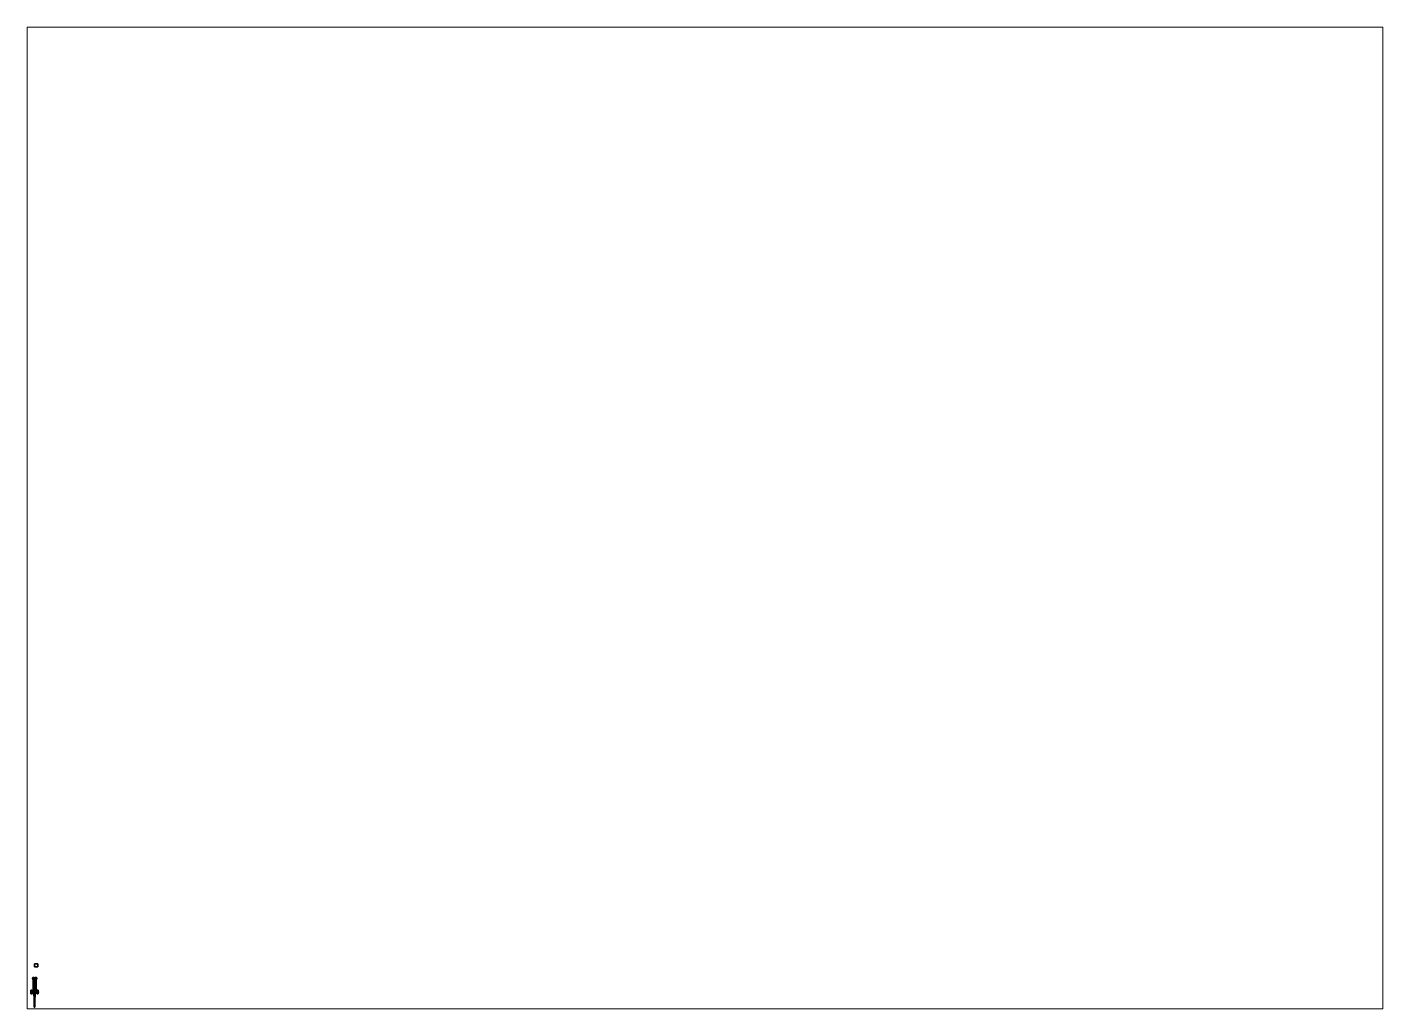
# Paper-space layout 'Layout1' of a CAD drawing. Header units: millimetres. Extents: x 28 to 251, y 20 to 181.
# The model-space entities are those that its viewports show. They can reach past a viewport. Long polylines and large blocks are cut down to what shows.
import ezdxf

# ---------------------------------------------------------------- set-up
doc = ezdxf.new("R2010")
doc.units = ezdxf.units.MM
for name, color, linetype in [('barrel', 1, 'Continuous'), ('limber', 6, 'Continuous'), ('limber_wheels', 2, 'Continuous'), ('sleeve', 5, 'Continuous'), ('trail', 6, 'Continuous'), ('turret', 2, 'Continuous'), ('wheels', 2, 'Continuous')]:
    doc.layers.add(name, color=color, linetype=linetype)

msp = doc.modelspace()

# ---------------------------------------------------------------- linework, layer by layer
for points in [[(1, 8.9, 1), (1, 8.9), (0, 8.9), (0, 8.9, 1)], [(1, 8.9), (1, 7.9), (0, 7.9), (0, 8.9)], [(0, 8.9), (0, 7.9), (0, 7.9, 1), (0, 8.9, 1)], [(0, 8.9, 1), (0, 7.9, 1), (1, 7.9, 1), (1, 8.9, 1)], [(1, 7.9, 1), (1, 7.9), (1, 8.9), (1, 8.9, 1)], [(0, 7.9, 1), (0, 7.9), (1, 7.9), (1, 7.9, 1)], [(-0.5, 0.14, 0.5), (-0.5, 0, 0.5), (-0.8, -0.07, 0.5), (-0.8, 0.07, 0.5)], [(-0.8, 0.07, 0.5), (-0.8, 0.07, 0.6), (-0.5, 0.14, 0.6), (-0.5, 0.14, 0.5)], [(-0.8, 0.07, 0.41), (-0.8, -0.07, 0.41), (-0.5, 0, 0.41), (-0.5, 0.14, 0.41)], [(-0.8, 0.07, 0.31), (-0.8, 0.07, 0.41), (-0.5, 0.14, 0.41), (-0.5, 0.14, 0.31)], [(-0.8, 0.07, 0.6), (-0.8, -0.07, 0.6), (-0.5, 0, 0.6), (-0.5, 0.14, 0.6)], [(-0.5, 0.14, 0.31), (-0.5, 0, 0.31), (-0.8, -0.07, 0.31), (-0.8, 0.07, 0.31)], [(-0.8, -0.07, 0.5), (-0.8, -0.07, 0.6), (-0.8, 0.07, 0.6), (-0.8, 0.07, 0.5)], [(-0.8, -0.07, 0.31), (-0.8, -0.07, 0.41), (-0.8, 0.07, 0.41), (-0.8, 0.07, 0.31)], [(-0.5, 0, 0.5), (-0.5, 0, 0.6), (-0.8, -0.07, 0.6), (-0.8, -0.07, 0.5)], [(-0.5, 0, 0.31), (-0.5, 0, 0.41), (-0.8, -0.07, 0.41), (-0.8, -0.07, 0.31)], [(-0.39, 0.32, 0.43), (-0.5, 0.14, 0.43), (-0.5, 0.14, 0.6), (-0.39, 0.32, 0.6)], [(0.39, 0.32, 0.43), (0.5, 0.14, 0.43), (-0.5, 0.14, 0.43), (-0.39, 0.32, 0.43)], [(-0.39, 0.32, 0.6), (-0.5, 0.14, 0.6), (0.5, 0.14, 0.6), (0.39, 0.32, 0.6)], [(0.5, 0.14, 0.43), (0.5, 0.14, 0.31), (-0.5, 0.14, 0.31), (-0.5, 0.14, 0.43)], [(-0.5, 0.14, 0.41), (-0.5, 0, 0.41), (-0.5, 0, 0.5), (-0.5, 0.14, 0.5)], [(0.5, 0.14, 0.31), (0.5, 0, 0.31), (-0.5, 0, 0.31), (-0.5, 0.14, 0.31)], [(-0.5, 0.14, 0.6), (-0.5, 0, 0.6), (0.5, 0, 0.6), (0.5, 0.14, 0.6)], [(-0.5, 0, 0.31), (-0.3, -0.13, 0.31), (-0.3, -0.13, 0.6), (-0.5, 0, 0.6)], [(0.5, 0, 0.31), (0.3, -0.13, 0.31), (-0.3, -0.13, 0.31), (-0.5, 0, 0.31)], [(-0.5, 0, 0.6), (-0.3, -0.13, 0.6), (0.3, -0.13, 0.6), (0.5, 0, 0.6)], [(-0.39, 0.3, 0.78), (-0.4, 0.27, 0.78), (-0.39, 0.24, 0.78), (-0.36, 0.31, 0.78)], [(-0.39, 0.3, 0.76), (-0.4, 0.27, 0.76), (-0.4, 0.27, 0.78), (-0.39, 0.3, 0.78)], [(-0.39, 0.3, 0.31), (-0.4, 0.27, 0.31), (-0.4, 0.27, 0.33), (-0.39, 0.3, 0.33)], [(-0.4, 0.27, 0.76), (-0.39, 0.24, 0.76), (-0.39, 0.24, 0.78), (-0.4, 0.27, 0.78)], [(-0.4, 0.27, 0.31), (-0.39, 0.24, 0.31), (-0.39, 0.24, 0.33), (-0.4, 0.27, 0.33)], [(0.39, 0.32, 0.6), (0.39, 0.32, 0.43), (-0.39, 0.32, 0.43), (-0.39, 0.32, 0.6)], [(-0.36, 0.31, 0.76), (-0.39, 0.3, 0.76), (-0.39, 0.3, 0.78), (-0.36, 0.31, 0.78)], [(-0.36, 0.31, 0.31), (-0.39, 0.3, 0.31), (-0.39, 0.3, 0.33), (-0.36, 0.31, 0.33)], [(-0.36, 0.31, 0.78), (-0.39, 0.24, 0.78), (-0.36, 0.23, 0.78), (-0.33, 0.3, 0.78)], [(-0.39, 0.24, 0.76), (-0.36, 0.23, 0.76), (-0.36, 0.23, 0.78), (-0.39, 0.24, 0.78)], [(-0.39, 0.24, 0.31), (-0.36, 0.23, 0.31), (-0.36, 0.23, 0.33), (-0.39, 0.24, 0.33)], [(-0.33, 0.3, 0.76), (-0.36, 0.31, 0.76), (-0.36, 0.31, 0.78), (-0.33, 0.3, 0.78)], [(-0.33, 0.3, 0.31), (-0.36, 0.31, 0.31), (-0.36, 0.31, 0.33), (-0.33, 0.3, 0.33)], [(-0.33, 0.3, 0.78), (-0.36, 0.23, 0.78), (-0.33, 0.24, 0.78), (-0.32, 0.27, 0.78)], [(-0.36, 0.23, 0.76), (-0.33, 0.24, 0.76), (-0.33, 0.24, 0.78), (-0.36, 0.23, 0.78)], [(-0.36, 0.23, 0.31), (-0.33, 0.24, 0.31), (-0.33, 0.24, 0.33), (-0.36, 0.23, 0.33)], [(-0.32, 0.27, 0.76), (-0.33, 0.3, 0.76), (-0.33, 0.3, 0.78), (-0.32, 0.27, 0.78)], [(-0.32, 0.27, 0.31), (-0.33, 0.3, 0.31), (-0.33, 0.3, 0.33), (-0.32, 0.27, 0.33)], [(-0.33, 0.24, 0.76), (-0.32, 0.27, 0.76), (-0.32, 0.27, 0.78), (-0.33, 0.24, 0.78)], [(-0.33, 0.24, 0.31), (-0.32, 0.27, 0.31), (-0.32, 0.27, 0.33), (-0.33, 0.24, 0.33)], [(0.3, -0.13, 0.6), (0.3, -0.13, 0.31), (0.5, 0, 0.31), (0.5, 0, 0.6)], [(0.33, 0.3, 0.78), (0.32, 0.27, 0.78), (0.33, 0.24, 0.78), (0.36, 0.31, 0.78)], [(0.33, 0.3, 0.76), (0.32, 0.27, 0.76), (0.32, 0.27, 0.78), (0.33, 0.3, 0.78)], [(0.33, 0.3, 0.31), (0.32, 0.27, 0.31), (0.32, 0.27, 0.33), (0.33, 0.3, 0.33)], [(0.32, 0.27, 0.76), (0.33, 0.24, 0.76), (0.33, 0.24, 0.78), (0.32, 0.27, 0.78)], [(0.32, 0.27, 0.31), (0.33, 0.24, 0.31), (0.33, 0.24, 0.33), (0.32, 0.27, 0.33)], [(0.36, 0.31, 0.76), (0.33, 0.3, 0.76), (0.33, 0.3, 0.78), (0.36, 0.31, 0.78)], [(0.36, 0.31, 0.31), (0.33, 0.3, 0.31), (0.33, 0.3, 0.33), (0.36, 0.31, 0.33)], [(0.36, 0.31, 0.78), (0.33, 0.24, 0.78), (0.36, 0.23, 0.78), (0.39, 0.3, 0.78)], [(0.33, 0.24, 0.76), (0.36, 0.23, 0.76), (0.36, 0.23, 0.78), (0.33, 0.24, 0.78)], [(0.33, 0.24, 0.31), (0.36, 0.23, 0.31), (0.36, 0.23, 0.33), (0.33, 0.24, 0.33)], [(0.39, 0.3, 0.76), (0.36, 0.31, 0.76), (0.36, 0.31, 0.78), (0.39, 0.3, 0.78)], [(0.39, 0.3, 0.31), (0.36, 0.31, 0.31), (0.36, 0.31, 0.33), (0.39, 0.3, 0.33)], [(0.39, 0.3, 0.78), (0.36, 0.23, 0.78), (0.39, 0.24, 0.78), (0.4, 0.27, 0.78)], [(0.36, 0.23, 0.76), (0.39, 0.24, 0.76), (0.39, 0.24, 0.78), (0.36, 0.23, 0.78)], [(0.36, 0.23, 0.31), (0.39, 0.24, 0.31), (0.39, 0.24, 0.33), (0.36, 0.23, 0.33)], [(0.5, 0.14, 0.6), (0.5, 0.14, 0.43), (0.39, 0.32, 0.43), (0.39, 0.32, 0.6)], [(0.4, 0.27, 0.76), (0.39, 0.3, 0.76), (0.39, 0.3, 0.78), (0.4, 0.27, 0.78)], [(0.4, 0.27, 0.31), (0.39, 0.3, 0.31), (0.39, 0.3, 0.33), (0.4, 0.27, 0.33)], [(0.39, 0.24, 0.76), (0.4, 0.27, 0.76), (0.4, 0.27, 0.78), (0.39, 0.24, 0.78)], [(0.39, 0.24, 0.31), (0.4, 0.27, 0.31), (0.4, 0.27, 0.33), (0.39, 0.24, 0.33)], [(0.8, 0.07, 0.6), (0.8, 0.07, 0.5), (0.5, 0.14, 0.5), (0.5, 0.14, 0.6)], [(0.8, 0.07, 0.5), (0.8, -0.07, 0.5), (0.5, 0, 0.5), (0.5, 0.14, 0.5)], [(0.5, 0.14, 0.6), (0.5, 0, 0.6), (0.8, -0.07, 0.6), (0.8, 0.07, 0.6)], [(0.8, 0.07, 0.41), (0.8, 0.07, 0.31), (0.5, 0.14, 0.31), (0.5, 0.14, 0.41)], [(0.8, 0.07, 0.31), (0.8, -0.07, 0.31), (0.5, 0, 0.31), (0.5, 0.14, 0.31)], [(0.5, 0.14, 0.41), (0.5, 0, 0.41), (0.8, -0.07, 0.41), (0.8, 0.07, 0.41)], [(0.5, 0, 0.5), (0.5, 0, 0.41), (0.5, 0.14, 0.41), (0.5, 0.14, 0.5)], [(0.5, 0, 0.6), (0.5, 0, 0.5), (0.8, -0.07, 0.5), (0.8, -0.07, 0.6)], [(0.5, 0, 0.41), (0.5, 0, 0.31), (0.8, -0.07, 0.31), (0.8, -0.07, 0.41)], [(0.8, -0.07, 0.6), (0.8, -0.07, 0.5), (0.8, 0.07, 0.5), (0.8, 0.07, 0.6)], [(0.8, -0.07, 0.41), (0.8, -0.07, 0.31), (0.8, 0.07, 0.31), (0.8, 0.07, 0.41)], [(-0.3, -0.13, 0.6), (-0.3, -0.13, 0.31), (0.3, -0.13, 0.31), (0.3, -0.13, 0.6)]]:
    msp.add_3dface(points)
at = {"layer": 'barrel'}
for points in [[(0.2, 0.97, 1.64), (0.2, 0.99, 1.36), (-0.2, 0.99, 1.36), (-0.2, 0.97, 1.64)], [(-0.2, 0.97, 1.64), (-0.2, 0.99, 1.36), (-0.2, 0.94, 1.31), (-0.2, 0.91, 1.68)], [(-0.2, 0.94, 1.31), (-0.2, 0.99, 1.36), (0.2, 0.99, 1.36), (0.2, 0.94, 1.31)], [(0.2, 0.91, 1.68), (0.2, 0.97, 1.64), (-0.2, 0.97, 1.64), (-0.2, 0.91, 1.68)], [(-0.2, 0.91, 1.68), (-0.2, 0.94, 1.31), (-0.2, 0.75, 1.31), (-0.2, 0.75, 1.68)], [(-0.2, 0.75, 1.31), (-0.2, 0.94, 1.31), (-0.07, 0.94, 1.31), (-0.07, 0.75, 1.31)], [(0.2, 0.75, 1.68), (0.2, 0.91, 1.68), (-0.2, 0.91, 1.68), (-0.2, 0.75, 1.68)], [(-0.2, 0.75, 1.31), (-0.16, 0.66, 1.31), (-0.16, 0.66, 1.61), (-0.2, 0.75, 1.68)], [(0.2, 0.75, 1.31), (0.16, 0.66, 1.31), (-0.16, 0.66, 1.31), (-0.2, 0.75, 1.31)], [(-0.2, 0.75, 1.68), (-0.16, 0.66, 1.61), (0.16, 0.66, 1.61), (0.2, 0.75, 1.68)], [(-0.16, 0.66, 1.61), (-0.16, 0.66, 1.31), (0.16, 0.66, 1.31), (0.16, 0.66, 1.61)], [(-0.13, 0.26, 1.52), (-0.15, 0.26, 1.45), (-0.16, 0.24, 1.45), (-0.14, 0.24, 1.53)], [(-0.15, 0.26, 1.45), (-0.13, 0.26, 1.38), (-0.14, 0.24, 1.37), (-0.16, 0.24, 1.45)], [(-0.14, 0.24, 1.53), (-0.16, 0.24, 1.45), (-0.16, 0, 1.45), (-0.14, 0, 1.53)], [(-0.16, 0.24, 1.45), (-0.14, 0.24, 1.37), (-0.14, 0, 1.37), (-0.16, 0, 1.45)], [(-0.13, -0.02, 1.38), (-0.15, -0.02, 1.45), (-0.16, 0, 1.45), (-0.14, 0, 1.37)], [(-0.15, -0.02, 1.45), (-0.13, -0.02, 1.52), (-0.14, 0, 1.53), (-0.16, 0, 1.45)], [(-0.13, 0.26, 1.38), (-0.15, 0.26, 1.45), (-0.15, 0.66, 1.45), (-0.13, 0.66, 1.38)], [(-0.15, 0.26, 1.45), (-0.13, 0.26, 1.52), (-0.13, 0.66, 1.52), (-0.15, 0.66, 1.45)], [(-0.08, 0.26, 1.58), (-0.13, 0.26, 1.52), (-0.14, 0.24, 1.53), (-0.08, 0.24, 1.59)], [(-0.13, 0.26, 1.38), (-0.08, 0.26, 1.32), (-0.08, 0.24, 1.31), (-0.14, 0.24, 1.37)], [(-0.08, 0.24, 1.59), (-0.14, 0.24, 1.53), (-0.14, 0, 1.53), (-0.08, 0, 1.59)], [(-0.14, 0.24, 1.37), (-0.08, 0.24, 1.31), (-0.08, 0, 1.31), (-0.14, 0, 1.37)], [(-0.08, -0.02, 1.32), (-0.13, -0.02, 1.38), (-0.14, 0, 1.37), (-0.08, 0, 1.31)], [(-0.13, -0.02, 1.52), (-0.08, -0.02, 1.58), (-0.08, 0, 1.59), (-0.14, 0, 1.53)], [(-0.08, 0.26, 1.32), (-0.13, 0.26, 1.38), (-0.13, 0.66, 1.38), (-0.08, 0.66, 1.32)], [(-0.13, 0.26, 1.52), (-0.08, 0.26, 1.58), (-0.08, 0.66, 1.58), (-0.13, 0.66, 1.52)], [(-0.08, 0.26, 1.58), (0, 0.26, 1.6), (0, 0.66, 1.6), (-0.08, 0.66, 1.58)], [(0, 0.26, 1.6), (-0.08, 0.26, 1.58), (-0.08, 0.24, 1.59), (0, 0.24, 1.61)], [(-0.08, 0.26, 1.32), (0, 0.26, 1.3), (0, 0.24, 1.29), (-0.08, 0.24, 1.31)], [(0, 0.24, 1.61), (-0.08, 0.24, 1.59), (-0.08, 0, 1.59), (0, 0, 1.61)], [(-0.08, 0.24, 1.31), (0, 0.24, 1.29), (0, 0, 1.29), (-0.08, 0, 1.31)], [(0, -0.02, 1.3), (-0.08, -0.02, 1.32), (-0.08, 0, 1.31), (0, 0, 1.29)], [(-0.08, -0.02, 1.58), (0, -0.02, 1.6), (0, 0, 1.61), (-0.08, 0, 1.59)], [(0.07, 0.94, 1.31), (0.07, 0.94, 1.12), (-0.07, 0.94, 1.12), (-0.07, 0.94, 1.31)], [(-0.07, 0.94, 1.31), (-0.07, 0.94, 1.12), (-0.07, 0.75, 1.12), (-0.07, 0.75, 1.31)], [(-0.07, 0.75, 1.12), (-0.07, 0.94, 1.12), (0.07, 0.94, 1.12), (0.07, 0.75, 1.12)], [(-0.07, 0.75, 1.31), (-0.07, 0.75, 1.12), (0.07, 0.75, 1.12), (0.07, 0.75, 1.31)], [(0, 0.26, 1.3), (-0.08, 0.26, 1.32), (-0.08, 0.66, 1.32), (0, 0.66, 1.3)], [(0, 0.75, 1.22), (-0.02, 0.75, 1.2), (-0.02, -1.13, 1.2), (0, -1.13, 1.22)], [(-0.02, 0.75, 1.2), (0, 0.75, 1.18), (0, -1.13, 1.18), (-0.02, -1.13, 1.2)], [(0.02, 0.75, 1.2), (0, 0.75, 1.22), (0, -1.13, 1.22), (0.02, -1.13, 1.2)], [(0, 0.75, 1.18), (0.02, 0.75, 1.2), (0.02, -1.13, 1.2), (0, -1.13, 1.18)], [(0.08, 0.26, 1.32), (0, 0.26, 1.3), (0, 0.66, 1.3), (0.08, 0.66, 1.32)], [(0, 0.26, 1.6), (0.08, 0.26, 1.58), (0.08, 0.66, 1.58), (0, 0.66, 1.6)], [(0.08, 0.26, 1.58), (0, 0.26, 1.6), (0, 0.24, 1.61), (0.08, 0.24, 1.59)], [(0, 0.26, 1.3), (0.08, 0.26, 1.32), (0.08, 0.24, 1.31), (0, 0.24, 1.29)], [(0.08, 0.24, 1.59), (0, 0.24, 1.61), (0, 0, 1.61), (0.08, 0, 1.59)], [(0, 0.24, 1.29), (0.08, 0.24, 1.31), (0.08, 0, 1.31), (0, 0, 1.29)], [(0.08, -0.02, 1.32), (0, -0.02, 1.3), (0, 0, 1.29), (0.08, 0, 1.31)], [(0, -0.02, 1.6), (0.08, -0.02, 1.58), (0.08, 0, 1.59), (0, 0, 1.61)], [(0.07, 0.75, 1.12), (0.07, 0.94, 1.12), (0.07, 0.94, 1.31), (0.07, 0.75, 1.31)], [(0.07, 0.75, 1.31), (0.07, 0.94, 1.31), (0.2, 0.94, 1.31), (0.2, 0.75, 1.31)], [(0.13, 0.26, 1.38), (0.08, 0.26, 1.32), (0.08, 0.66, 1.32), (0.13, 0.66, 1.38)], [(0.08, 0.26, 1.58), (0.13, 0.26, 1.52), (0.13, 0.66, 1.52), (0.08, 0.66, 1.58)], [(0.13, 0.26, 1.52), (0.08, 0.26, 1.58), (0.08, 0.24, 1.59), (0.14, 0.24, 1.53)], [(0.08, 0.26, 1.32), (0.13, 0.26, 1.38), (0.14, 0.24, 1.37), (0.08, 0.24, 1.31)], [(0.14, 0.24, 1.53), (0.08, 0.24, 1.59), (0.08, 0, 1.59), (0.14, 0, 1.53)], [(0.08, 0.24, 1.31), (0.14, 0.24, 1.37), (0.14, 0, 1.37), (0.08, 0, 1.31)], [(0.13, -0.02, 1.38), (0.08, -0.02, 1.32), (0.08, 0, 1.31), (0.14, 0, 1.37)], [(0.08, -0.02, 1.58), (0.13, -0.02, 1.52), (0.14, 0, 1.53), (0.08, 0, 1.59)], [(0.15, 0.26, 1.45), (0.13, 0.26, 1.38), (0.13, 0.66, 1.38), (0.15, 0.66, 1.45)], [(0.13, 0.26, 1.52), (0.15, 0.26, 1.45), (0.15, 0.66, 1.45), (0.13, 0.66, 1.52)], [(0.15, 0.26, 1.45), (0.13, 0.26, 1.52), (0.14, 0.24, 1.53), (0.16, 0.24, 1.45)], [(0.13, 0.26, 1.38), (0.15, 0.26, 1.45), (0.16, 0.24, 1.45), (0.14, 0.24, 1.37)], [(0.15, -0.02, 1.45), (0.13, -0.02, 1.38), (0.14, 0, 1.37), (0.16, 0, 1.45)], [(0.13, -0.02, 1.52), (0.15, -0.02, 1.45), (0.16, 0, 1.45), (0.14, 0, 1.53)], [(0.16, 0.24, 1.45), (0.14, 0.24, 1.53), (0.14, 0, 1.53), (0.16, 0, 1.45)], [(0.14, 0.24, 1.37), (0.16, 0.24, 1.45), (0.16, 0, 1.45), (0.14, 0, 1.37)], [(0.16, 0.66, 1.61), (0.16, 0.66, 1.31), (0.2, 0.75, 1.31), (0.2, 0.75, 1.68)], [(0.2, 0.94, 1.31), (0.2, 0.99, 1.36), (0.2, 0.97, 1.64), (0.2, 0.91, 1.68)], [(0.2, 0.75, 1.31), (0.2, 0.94, 1.31), (0.2, 0.91, 1.68), (0.2, 0.75, 1.68)], [(-0.13, -0.02, 1.52), (-0.15, -0.02, 1.45), (-0.15, -1.13, 1.45), (-0.13, -1.13, 1.52)], [(-0.15, -0.02, 1.45), (-0.13, -0.02, 1.38), (-0.13, -1.13, 1.38), (-0.15, -1.13, 1.45)], [(-0.12, -1.15, 1.38), (-0.14, -1.15, 1.45), (-0.15, -1.13, 1.45), (-0.13, -1.13, 1.38)], [(-0.14, -1.15, 1.45), (-0.12, -1.15, 1.52), (-0.13, -1.13, 1.52), (-0.15, -1.13, 1.45)], [(-0.12, -1.15, 1.52), (-0.14, -1.15, 1.45), (-0.14, -1.59, 1.45), (-0.12, -1.59, 1.52)], [(-0.14, -1.15, 1.45), (-0.12, -1.15, 1.38), (-0.12, -1.59, 1.38), (-0.14, -1.59, 1.45)], [(-0.1, -1.61, 1.39), (-0.12, -1.61, 1.45), (-0.14, -1.59, 1.45), (-0.12, -1.59, 1.38)], [(-0.12, -1.61, 1.45), (-0.1, -1.61, 1.51), (-0.12, -1.59, 1.52), (-0.14, -1.59, 1.45)], [(-0.08, -0.02, 1.58), (-0.13, -0.02, 1.52), (-0.13, -1.13, 1.52), (-0.08, -1.13, 1.58)], [(-0.13, -0.02, 1.38), (-0.08, -0.02, 1.32), (-0.08, -1.13, 1.32), (-0.13, -1.13, 1.38)], [(-0.07, -1.15, 1.33), (-0.12, -1.15, 1.38), (-0.13, -1.13, 1.38), (-0.08, -1.13, 1.32)], [(-0.12, -1.15, 1.52), (-0.07, -1.15, 1.57), (-0.08, -1.13, 1.58), (-0.13, -1.13, 1.52)], [(-0.07, -1.15, 1.57), (-0.12, -1.15, 1.52), (-0.12, -1.59, 1.52), (-0.07, -1.59, 1.57)], [(-0.12, -1.15, 1.38), (-0.07, -1.15, 1.33), (-0.07, -1.59, 1.33), (-0.12, -1.59, 1.38)], [(-0.06, -1.61, 1.35), (-0.1, -1.61, 1.39), (-0.12, -1.59, 1.38), (-0.07, -1.59, 1.33)], [(-0.1, -1.61, 1.51), (-0.06, -1.61, 1.55), (-0.07, -1.59, 1.57), (-0.12, -1.59, 1.52)], [(-0.07, -4.48, 1.41), (-0.08, -4.48, 1.45), (-0.12, -1.61, 1.45), (-0.1, -1.61, 1.39)], [(-0.08, -4.48, 1.45), (-0.07, -4.48, 1.49), (-0.1, -1.61, 1.51), (-0.12, -1.61, 1.45)], [(-0.04, -4.48, 1.38), (-0.07, -4.48, 1.41), (-0.1, -1.61, 1.39), (-0.06, -1.61, 1.35)], [(-0.07, -4.48, 1.49), (-0.04, -4.48, 1.52), (-0.06, -1.61, 1.55), (-0.1, -1.61, 1.51)], [(-0.08, -0.02, 1.32), (0, -0.02, 1.3), (0, -1.13, 1.3), (-0.08, -1.13, 1.32)], [(-0.07, -1.15, 1.57), (0, -1.15, 1.59), (0, -1.13, 1.6), (-0.08, -1.13, 1.58)], [(0, -0.02, 1.6), (-0.08, -0.02, 1.58), (-0.08, -1.13, 1.58), (0, -1.13, 1.6)], [(0, -1.15, 1.31), (-0.07, -1.15, 1.33), (-0.08, -1.13, 1.32), (0, -1.13, 1.3)], [(0, -1.15, 1.59), (-0.07, -1.15, 1.57), (-0.07, -1.59, 1.57), (0, -1.59, 1.59)], [(-0.07, -1.15, 1.33), (0, -1.15, 1.31), (0, -1.59, 1.31), (-0.07, -1.59, 1.33)], [(0, -1.61, 1.33), (-0.06, -1.61, 1.35), (-0.07, -1.59, 1.33), (0, -1.59, 1.31)], [(-0.06, -1.61, 1.55), (0, -1.61, 1.57), (0, -1.59, 1.59), (-0.07, -1.59, 1.57)], [(0, -4.48, 1.37), (-0.04, -4.48, 1.38), (-0.06, -1.61, 1.35), (0, -1.61, 1.33)], [(-0.04, -4.48, 1.52), (0, -4.48, 1.53), (0, -1.61, 1.57), (-0.06, -1.61, 1.55)], [(-0.06, -3.68, 1.45), (-0.04, -3.68, 1.49), (-0.04, -4.68, 1.49), (-0.06, -4.68, 1.45)], [(-0.04, -3.68, 1.41), (-0.06, -3.68, 1.45), (-0.06, -4.68, 1.45), (-0.04, -4.68, 1.41)], [(-0.04, -3.68, 1.49), (0, -3.68, 1.51), (0, -4.68, 1.51), (-0.04, -4.68, 1.49)], [(0, -3.68, 1.39), (-0.04, -3.68, 1.41), (-0.04, -4.68, 1.41), (0, -4.68, 1.39)], [(0.08, -0.02, 1.58), (0, -0.02, 1.6), (0, -1.13, 1.6), (0.08, -1.13, 1.58)], [(0, -0.02, 1.3), (0.08, -0.02, 1.32), (0.08, -1.13, 1.32), (0, -1.13, 1.3)], [(0.07, -1.15, 1.33), (0, -1.15, 1.31), (0, -1.13, 1.3), (0.08, -1.13, 1.32)], [(0, -1.15, 1.59), (0.07, -1.15, 1.57), (0.08, -1.13, 1.58), (0, -1.13, 1.6)], [(0.07, -1.15, 1.57), (0, -1.15, 1.59), (0, -1.59, 1.59), (0.07, -1.59, 1.57)], [(0, -1.15, 1.31), (0.07, -1.15, 1.33), (0.07, -1.59, 1.33), (0, -1.59, 1.31)], [(0.06, -1.61, 1.35), (0, -1.61, 1.33), (0, -1.59, 1.31), (0.07, -1.59, 1.33)], [(0, -1.61, 1.57), (0.06, -1.61, 1.55), (0.07, -1.59, 1.57), (0, -1.59, 1.59)], [(0.04, -4.48, 1.38), (0, -4.48, 1.37), (0, -1.61, 1.33), (0.06, -1.61, 1.35)], [(0, -4.48, 1.53), (0.04, -4.48, 1.52), (0.06, -1.61, 1.55), (0, -1.61, 1.57)], [(0, -3.68, 1.51), (0.04, -3.68, 1.49), (0.04, -4.68, 1.49), (0, -4.68, 1.51)], [(0.04, -3.68, 1.41), (0, -3.68, 1.39), (0, -4.68, 1.39), (0.04, -4.68, 1.41)], [(0.07, -4.48, 1.41), (0.04, -4.48, 1.38), (0.06, -1.61, 1.35), (0.1, -1.61, 1.39)], [(0.04, -4.48, 1.52), (0.07, -4.48, 1.49), (0.1, -1.61, 1.51), (0.06, -1.61, 1.55)], [(0.04, -3.68, 1.49), (0.06, -3.68, 1.45), (0.06, -4.68, 1.45), (0.04, -4.68, 1.49)], [(0.06, -3.68, 1.45), (0.04, -3.68, 1.41), (0.04, -4.68, 1.41), (0.06, -4.68, 1.45)], [(0.1, -1.61, 1.39), (0.06, -1.61, 1.35), (0.07, -1.59, 1.33), (0.12, -1.59, 1.38)], [(0.06, -1.61, 1.55), (0.1, -1.61, 1.51), (0.12, -1.59, 1.52), (0.07, -1.59, 1.57)], [(0.12, -1.15, 1.38), (0.07, -1.15, 1.33), (0.08, -1.13, 1.32), (0.13, -1.13, 1.38)], [(0.07, -1.15, 1.57), (0.12, -1.15, 1.52), (0.13, -1.13, 1.52), (0.08, -1.13, 1.58)], [(0.12, -1.15, 1.52), (0.07, -1.15, 1.57), (0.07, -1.59, 1.57), (0.12, -1.59, 1.52)], [(0.07, -1.15, 1.33), (0.12, -1.15, 1.38), (0.12, -1.59, 1.38), (0.07, -1.59, 1.33)], [(0.08, -4.48, 1.45), (0.07, -4.48, 1.41), (0.1, -1.61, 1.39), (0.12, -1.61, 1.45)], [(0.07, -4.48, 1.49), (0.08, -4.48, 1.45), (0.12, -1.61, 1.45), (0.1, -1.61, 1.51)], [(0.13, -0.02, 1.52), (0.08, -0.02, 1.58), (0.08, -1.13, 1.58), (0.13, -1.13, 1.52)], [(0.08, -0.02, 1.32), (0.13, -0.02, 1.38), (0.13, -1.13, 1.38), (0.08, -1.13, 1.32)], [(0.12, -1.61, 1.45), (0.1, -1.61, 1.39), (0.12, -1.59, 1.38), (0.14, -1.59, 1.45)], [(0.1, -1.61, 1.51), (0.12, -1.61, 1.45), (0.14, -1.59, 1.45), (0.12, -1.59, 1.52)], [(0.14, -1.15, 1.45), (0.12, -1.15, 1.38), (0.13, -1.13, 1.38), (0.15, -1.13, 1.45)], [(0.12, -1.15, 1.52), (0.14, -1.15, 1.45), (0.15, -1.13, 1.45), (0.13, -1.13, 1.52)], [(0.14, -1.15, 1.45), (0.12, -1.15, 1.52), (0.12, -1.59, 1.52), (0.14, -1.59, 1.45)], [(0.12, -1.15, 1.38), (0.14, -1.15, 1.45), (0.14, -1.59, 1.45), (0.12, -1.59, 1.38)], [(0.15, -0.02, 1.45), (0.13, -0.02, 1.52), (0.13, -1.13, 1.52), (0.15, -1.13, 1.45)], [(0.13, -0.02, 1.38), (0.15, -0.02, 1.45), (0.15, -1.13, 1.45), (0.13, -1.13, 1.38)], [(-0.08, -4.5, 1.41), (-0.09, -4.5, 1.45), (-0.08, -4.48, 1.45), (-0.07, -4.48, 1.41)], [(-0.09, -4.5, 1.45), (-0.08, -4.5, 1.5), (-0.07, -4.48, 1.49), (-0.08, -4.48, 1.45)], [(-0.08, -4.5, 1.5), (-0.09, -4.5, 1.45), (-0.09, -4.68, 1.45), (-0.08, -4.68, 1.5)], [(-0.09, -4.5, 1.45), (-0.08, -4.5, 1.41), (-0.08, -4.68, 1.41), (-0.09, -4.68, 1.45)], [(-0.09, -4.68, 1.45), (-0.08, -4.68, 1.41), (-0.04, -4.68, 1.41), (-0.06, -4.68, 1.45)], [(-0.08, -4.68, 1.5), (-0.09, -4.68, 1.45), (-0.06, -4.68, 1.45), (-0.04, -4.68, 1.49)], [(-0.05, -4.5, 1.37), (-0.08, -4.5, 1.41), (-0.07, -4.48, 1.41), (-0.04, -4.48, 1.38)], [(-0.08, -4.5, 1.5), (-0.05, -4.5, 1.53), (-0.04, -4.48, 1.52), (-0.07, -4.48, 1.49)], [(-0.05, -4.5, 1.53), (-0.08, -4.5, 1.5), (-0.08, -4.68, 1.5), (-0.05, -4.68, 1.53)], [(-0.08, -4.5, 1.41), (-0.05, -4.5, 1.37), (-0.05, -4.68, 1.37), (-0.08, -4.68, 1.41)], [(-0.05, -4.68, 1.53), (-0.08, -4.68, 1.5), (-0.04, -4.68, 1.49)], [(-0.08, -4.68, 1.41), (-0.05, -4.68, 1.37), (-0.04, -4.68, 1.41)], [(-0.05, -4.5, 1.53), (0, -4.5, 1.54), (0, -4.48, 1.53), (-0.04, -4.48, 1.52)], [(-0.05, -4.5, 1.37), (0, -4.5, 1.36), (0, -4.68, 1.36), (-0.05, -4.68, 1.37)], [(-0.05, -4.68, 1.37), (0, -4.68, 1.36), (0, -4.68, 1.39), (-0.04, -4.68, 1.41)], [(0, -4.5, 1.36), (-0.05, -4.5, 1.37), (-0.04, -4.48, 1.38), (0, -4.48, 1.37)], [(0, -4.5, 1.54), (-0.05, -4.5, 1.53), (-0.05, -4.68, 1.53), (0, -4.68, 1.54)], [(0, -4.68, 1.54), (-0.05, -4.68, 1.53), (-0.04, -4.68, 1.49), (0, -4.68, 1.51)], [(0.04, -4.5, 1.37), (0, -4.5, 1.36), (0, -4.48, 1.37), (0.04, -4.48, 1.38)], [(0, -4.5, 1.54), (0.04, -4.5, 1.53), (0.04, -4.48, 1.52), (0, -4.48, 1.53)], [(0.04, -4.5, 1.53), (0, -4.5, 1.54), (0, -4.68, 1.54), (0.04, -4.68, 1.53)], [(0, -4.5, 1.36), (0.04, -4.5, 1.37), (0.04, -4.68, 1.37), (0, -4.68, 1.36)], [(0.04, -4.68, 1.53), (0, -4.68, 1.54), (0, -4.68, 1.51), (0.04, -4.68, 1.49)], [(0, -4.68, 1.36), (0.04, -4.68, 1.37), (0.04, -4.68, 1.41), (0, -4.68, 1.39)], [(0.08, -4.5, 1.41), (0.04, -4.5, 1.37), (0.04, -4.48, 1.38), (0.07, -4.48, 1.41)], [(0.04, -4.5, 1.53), (0.08, -4.5, 1.5), (0.07, -4.48, 1.49), (0.04, -4.48, 1.52)], [(0.04, -4.68, 1.37), (0.08, -4.68, 1.41), (0.04, -4.68, 1.41)], [(0.08, -4.68, 1.5), (0.04, -4.68, 1.53), (0.04, -4.68, 1.49)], [(0.09, -4.68, 1.45), (0.08, -4.68, 1.5), (0.04, -4.68, 1.49), (0.06, -4.68, 1.45)], [(0.08, -4.68, 1.41), (0.09, -4.68, 1.45), (0.06, -4.68, 1.45), (0.04, -4.68, 1.41)], [(0.08, -4.5, 1.5), (0.04, -4.5, 1.53), (0.04, -4.68, 1.53), (0.08, -4.68, 1.5)], [(0.04, -4.5, 1.37), (0.08, -4.5, 1.41), (0.08, -4.68, 1.41), (0.04, -4.68, 1.37)], [(0.09, -4.5, 1.45), (0.08, -4.5, 1.41), (0.07, -4.48, 1.41), (0.08, -4.48, 1.45)], [(0.08, -4.5, 1.5), (0.09, -4.5, 1.45), (0.08, -4.48, 1.45), (0.07, -4.48, 1.49)], [(0.09, -4.5, 1.45), (0.08, -4.5, 1.5), (0.08, -4.68, 1.5), (0.09, -4.68, 1.45)], [(0.08, -4.5, 1.41), (0.09, -4.5, 1.45), (0.09, -4.68, 1.45), (0.08, -4.68, 1.41)]]:
    msp.add_3dface(points, dxfattribs=at)
at = {"layer": 'limber'}
for points in [[(-0.55, 0.04, 0.45), (-0.55, 0.06, 0.41), (-0.74, 0.06, 0.41), (-0.74, 0.04, 0.45)], [(0.74, 0.06, 0.41), (0.74, 0.04, 0.37), (-0.74, 0.04, 0.37), (-0.74, 0.06, 0.41)], [(-0.55, 0, 0.47), (-0.55, 0.04, 0.45), (-0.74, 0.04, 0.45), (-0.74, 0, 0.47)], [(0.74, 0.04, 0.37), (0.74, 0, 0.35), (-0.74, 0, 0.35), (-0.74, 0.04, 0.37)], [(-0.55, -0.04, 0.45), (-0.55, 0, 0.47), (-0.74, 0, 0.47), (-0.74, -0.04, 0.45)], [(0.74, 0, 0.35), (0.74, -0.04, 0.37), (-0.74, -0.04, 0.37), (-0.74, 0, 0.35)], [(-0.55, 0.22, 0.85), (-0.55, -0.33, 0.76), (-0.55, -0.41, 0.85), (-0.55, 0.28, 0.94)], [(0.55, 0.28, 0.94), (0.55, 0.22, 0.85), (-0.55, 0.22, 0.85), (-0.55, 0.28, 0.94)], [(-0.55, 0.28, 0.94), (-0.55, -0.41, 0.85), (0.55, -0.41, 0.85), (0.55, 0.28, 0.94)], [(0.55, 0.22, 0.85), (0.55, 0.06, 0.41), (-0.55, 0.06, 0.41), (-0.55, 0.22, 0.85)], [(-0.55, 0.06, 0.41), (-0.55, -0.06, 0.41), (-0.55, -0.33, 0.76), (-0.55, 0.22, 0.85)], [(-0.11, 0.75, 0.61), (-0.18, 0.62, 0.59), (-0.18, 0.61, 0.65), (-0.11, 0.74, 0.67)], [(0.11, 0.75, 0.61), (0.18, 0.62, 0.59), (-0.18, 0.62, 0.59), (-0.11, 0.75, 0.61)], [(-0.11, 0.74, 0.67), (-0.18, 0.61, 0.65), (0.18, 0.61, 0.65), (0.11, 0.74, 0.67)], [(-0.18, 0.61, 0.65), (-0.18, 0.62, 0.59), (-0.18, 0.1, 0.52), (-0.18, 0.12, 0.58)], [(-0.18, 0.1, 0.52), (-0.18, 0.62, 0.59), (0.18, 0.62, 0.59), (0.18, 0.1, 0.52)], [(0.18, 0.12, 0.58), (0.18, 0.61, 0.65), (-0.18, 0.61, 0.65), (-0.18, 0.12, 0.58)], [(-0.11, 1.37, 0.73), (-0.1, 1.36, 0.74), (0.1, 1.36, 0.74), (0.11, 1.37, 0.73)], [(-0.1, 1.36, 0.71), (-0.11, 1.37, 0.73), (0.11, 1.37, 0.73), (0.1, 1.36, 0.71)], [(-0.1, 1.36, 0.74), (-0.11, 1.37, 0.73), (-0.11, 0.74, 0.64), (-0.1, 0.74, 0.66)], [(-0.11, 1.37, 0.73), (-0.1, 1.36, 0.71), (-0.1, 0.74, 0.63), (-0.11, 0.74, 0.64)], [(0.11, 0.74, 0.67), (0.11, 0.75, 0.61), (-0.11, 0.75, 0.61), (-0.11, 0.74, 0.67)], [(-0.1, 1.36, 0.74), (-0.09, 1.34, 0.75), (0.09, 1.34, 0.75), (0.1, 1.36, 0.74)], [(-0.09, 1.35, 0.71), (-0.1, 1.36, 0.71), (0.1, 1.36, 0.71), (0.09, 1.35, 0.71)], [(-0.09, 1.34, 0.75), (-0.1, 1.36, 0.74), (-0.1, 0.74, 0.66), (-0.09, 0.74, 0.66)], [(-0.1, 1.36, 0.71), (-0.09, 1.35, 0.71), (-0.09, 0.75, 0.62), (-0.1, 0.74, 0.63)], [(-0.09, 1.46, 0.74), (-0.07, 1.45, 0.76), (-0.05, 1.5, 0.77), (-0.06, 1.52, 0.75)], [(-0.07, 1.46, 0.72), (-0.09, 1.46, 0.74), (-0.06, 1.52, 0.75), (-0.05, 1.51, 0.73)], [(-0.06, 1.39, 0.73), (-0.05, 1.4, 0.75), (-0.07, 1.45, 0.76), (-0.09, 1.46, 0.74)], [(-0.05, 1.41, 0.72), (-0.06, 1.39, 0.73), (-0.09, 1.46, 0.74), (-0.07, 1.46, 0.72)], [(-0.08, 1.33, 0.71), (-0.09, 1.35, 0.71), (0.09, 1.35, 0.71), (0.08, 1.33, 0.71)], [(-0.09, 1.35, 0.71), (-0.08, 1.33, 0.71), (-0.08, 0.74, 0.63), (-0.09, 0.75, 0.62)], [(-0.09, 1.34, 0.75), (-0.08, 1.33, 0.74), (0.08, 1.33, 0.74), (0.09, 1.34, 0.75)], [(-0.08, 1.33, 0.74), (-0.09, 1.34, 0.75), (-0.09, 0.74, 0.66), (-0.08, 0.74, 0.66)], [(-0.09, 0.9, 0.64), (-0.08, 0.92, 0.65), (0.08, 0.92, 0.65), (0.09, 0.9, 0.64)], [(-0.08, 0.91, 0.68), (-0.09, 0.9, 0.68), (0.09, 0.9, 0.68), (0.08, 0.91, 0.68)], [(-0.09, 0.9, 0.68), (-0.08, 0.89, 0.68), (0.08, 0.89, 0.68), (0.09, 0.9, 0.68)], [(-0.08, 0.89, 0.65), (-0.09, 0.9, 0.64), (0.09, 0.9, 0.64), (0.08, 0.89, 0.65)], [(-0.08, 1.33, 0.74), (-0.07, 1.33, 0.72), (0.07, 1.33, 0.72), (0.08, 1.33, 0.74)], [(-0.07, 1.33, 0.72), (-0.08, 1.33, 0.71), (0.08, 1.33, 0.71), (0.07, 1.33, 0.72)], [(-0.07, 1.33, 0.72), (-0.08, 1.33, 0.74), (-0.08, 0.74, 0.66), (-0.07, 0.74, 0.64)], [(-0.08, 1.33, 0.71), (-0.07, 1.33, 0.72), (-0.07, 0.74, 0.64), (-0.08, 0.74, 0.63)], [(-0.07, 0.92, 0.67), (-0.08, 0.91, 0.68), (0.08, 0.91, 0.68), (0.07, 0.92, 0.67)], [(-0.08, 0.92, 0.65), (-0.07, 0.92, 0.67), (0.07, 0.92, 0.67), (0.08, 0.92, 0.65)], [(-0.08, 0.89, 0.68), (-0.07, 0.88, 0.66), (0.07, 0.88, 0.66), (0.08, 0.89, 0.68)], [(-0.07, 0.88, 0.66), (-0.08, 0.89, 0.65), (0.08, 0.89, 0.65), (0.07, 0.88, 0.66)], [(-0.05, 1.46, 0.74), (-0.07, 1.46, 0.72), (-0.05, 1.51, 0.73), (-0.04, 1.49, 0.75)], [(-0.07, 1.45, 0.76), (-0.05, 1.46, 0.74), (-0.04, 1.49, 0.75), (-0.05, 1.5, 0.77)], [(-0.05, 1.4, 0.75), (-0.04, 1.42, 0.74), (-0.05, 1.46, 0.74), (-0.07, 1.45, 0.76)], [(-0.04, 1.42, 0.74), (-0.05, 1.41, 0.72), (-0.07, 1.46, 0.72), (-0.05, 1.46, 0.74)], [(-0.06, 1.52, 0.75), (-0.05, 1.5, 0.77), (0, 1.52, 0.77), (0, 1.55, 0.75)], [(-0.05, 1.51, 0.73), (-0.06, 1.52, 0.75), (0, 1.55, 0.75), (0, 1.53, 0.73)], [(0, 1.39, 0.71), (-0.02, 1.37, 0.73), (-0.06, 1.39, 0.73), (-0.05, 1.41, 0.72)], [(-0.02, 1.37, 0.73), (0, 1.38, 0.75), (-0.05, 1.4, 0.75), (-0.06, 1.39, 0.73)], [(-0.04, 1.49, 0.75), (-0.05, 1.51, 0.73), (0, 1.53, 0.73), (0, 1.51, 0.75)], [(-0.05, 1.5, 0.77), (-0.04, 1.49, 0.75), (0, 1.51, 0.75), (0, 1.52, 0.77)], [(0, 1.38, 0.75), (0, 1.41, 0.73), (-0.04, 1.42, 0.74), (-0.05, 1.4, 0.75)], [(0, 1.41, 0.73), (0, 1.39, 0.71), (-0.05, 1.41, 0.72), (-0.04, 1.42, 0.74)], [(-0.03, 0.16, 1.22), (-0.02, 0.16, 1.24), (-0.02, 0.21, 1.24), (-0.03, 0.19, 1.22)], [(-0.02, 0.21, 0.92), (-0.03, 0.19, 0.92), (-0.03, 0.19, 1.22), (-0.02, 0.21, 1.24)], [(-0.02, 0.16, 1.2), (-0.03, 0.16, 1.22), (-0.03, 0.19, 1.22), (-0.02, 0.17, 1.2)], [(-0.03, 0.19, 0.92), (-0.02, 0.17, 0.92), (-0.02, 0.17, 1.2), (-0.03, 0.19, 1.22)], [(-0.02, -1.55, 1.46), (-0.03, -1.55, 1.48), (-0.03, 0.16, 1.22), (-0.02, 0.16, 1.2)], [(-0.03, -1.55, 1.48), (-0.02, -1.55, 1.5), (-0.02, 0.16, 1.24), (-0.03, 0.16, 1.22)], [(-0.02, 1.37, 0.73), (0, 1.39, 0.71), (0, 0.87, 0.64), (-0.02, 0.87, 0.66)], [(0, 1.38, 0.75), (-0.02, 1.37, 0.73), (-0.02, 0.87, 0.66), (0, 0.87, 0.68)], [(-0.02, 0.16, 1.24), (0, 0.16, 1.25), (0, 0.22, 1.25), (-0.02, 0.21, 1.24)], [(0, 0.22, 0.93), (-0.02, 0.21, 0.92), (-0.02, 0.21, 1.24), (0, 0.22, 1.25)], [(0, 0.16, 1.19), (-0.02, 0.16, 1.2), (-0.02, 0.17, 1.2), (0, 0.16, 1.19)], [(-0.02, 0.17, 0.92), (0, 0.16, 0.92), (0, 0.16, 1.19), (-0.02, 0.17, 1.2)], [(0, -1.55, 1.45), (-0.02, -1.55, 1.46), (-0.02, 0.16, 1.2), (0, 0.16, 1.19)], [(-0.02, -1.55, 1.5), (0, -1.55, 1.51), (0, 0.16, 1.25), (-0.02, 0.16, 1.24)], [(0, 1.55, 0.75), (0, 1.52, 0.77), (0.05, 1.5, 0.77), (0.06, 1.52, 0.75)], [(0, 1.53, 0.73), (0, 1.55, 0.75), (0.06, 1.52, 0.75), (0.05, 1.51, 0.73)], [(0, 1.51, 0.75), (0, 1.53, 0.73), (0.05, 1.51, 0.73), (0.04, 1.49, 0.75)], [(0, 1.52, 0.77), (0, 1.51, 0.75), (0.04, 1.49, 0.75), (0.05, 1.5, 0.77)], [(0.05, 1.4, 0.75), (0.04, 1.42, 0.74), (0, 1.41, 0.73), (0, 1.38, 0.75)], [(0.04, 1.42, 0.74), (0.05, 1.41, 0.72), (0, 1.39, 0.71), (0, 1.41, 0.73)], [(0.05, 1.41, 0.72), (0.06, 1.39, 0.73), (0.02, 1.37, 0.73), (0, 1.39, 0.71)], [(0.06, 1.39, 0.73), (0.05, 1.4, 0.75), (0, 1.38, 0.75), (0.02, 1.37, 0.73)], [(0, 1.39, 0.71), (0.02, 1.37, 0.73), (0.02, 0.87, 0.66), (0, 0.87, 0.64)], [(0.02, 1.37, 0.73), (0, 1.38, 0.75), (0, 0.87, 0.68), (0.02, 0.87, 0.66)], [(0, 0.16, 1.25), (0.02, 0.16, 1.24), (0.02, 0.21, 1.24), (0, 0.22, 1.25)], [(0.02, 0.21, 0.92), (0, 0.22, 0.93), (0, 0.22, 1.25), (0.02, 0.21, 1.24)], [(0.02, 0.16, 1.2), (0, 0.16, 1.19), (0, 0.16, 1.19), (0.02, 0.17, 1.2)], [(0, 0.16, 0.92), (0.02, 0.17, 0.92), (0.02, 0.17, 1.2), (0, 0.16, 1.19)], [(0.02, -1.55, 1.46), (0, -1.55, 1.45), (0, 0.16, 1.19), (0.02, 0.16, 1.2)], [(0, -1.55, 1.51), (0.02, -1.55, 1.5), (0.02, 0.16, 1.24), (0, 0.16, 1.25)], [(0.02, 0.16, 1.24), (0.03, 0.16, 1.22), (0.03, 0.19, 1.22), (0.02, 0.21, 1.24)], [(0.03, 0.19, 0.92), (0.02, 0.21, 0.92), (0.02, 0.21, 1.24), (0.03, 0.19, 1.22)], [(0.03, 0.16, 1.22), (0.02, 0.16, 1.2), (0.02, 0.17, 1.2), (0.03, 0.19, 1.22)], [(0.02, 0.17, 0.92), (0.03, 0.19, 0.92), (0.03, 0.19, 1.22), (0.02, 0.17, 1.2)], [(0.03, -1.55, 1.48), (0.02, -1.55, 1.46), (0.02, 0.16, 1.2), (0.03, 0.16, 1.22)], [(0.02, -1.55, 1.5), (0.03, -1.55, 1.48), (0.03, 0.16, 1.22), (0.02, 0.16, 1.24)], [(0.04, 1.49, 0.75), (0.05, 1.51, 0.73), (0.07, 1.46, 0.72), (0.05, 1.46, 0.74)], [(0.05, 1.5, 0.77), (0.04, 1.49, 0.75), (0.05, 1.46, 0.74), (0.07, 1.45, 0.76)], [(0.07, 1.45, 0.76), (0.05, 1.46, 0.74), (0.04, 1.42, 0.74), (0.05, 1.4, 0.75)], [(0.05, 1.46, 0.74), (0.07, 1.46, 0.72), (0.05, 1.41, 0.72), (0.04, 1.42, 0.74)], [(0.06, 1.52, 0.75), (0.05, 1.5, 0.77), (0.07, 1.45, 0.76), (0.09, 1.46, 0.74)], [(0.05, 1.51, 0.73), (0.06, 1.52, 0.75), (0.09, 1.46, 0.74), (0.07, 1.46, 0.72)], [(0.09, 1.46, 0.74), (0.07, 1.45, 0.76), (0.05, 1.4, 0.75), (0.06, 1.39, 0.73)], [(0.07, 1.46, 0.72), (0.09, 1.46, 0.74), (0.06, 1.39, 0.73), (0.05, 1.41, 0.72)], [(0.08, 1.33, 0.74), (0.07, 1.33, 0.72), (0.07, 0.74, 0.64), (0.08, 0.74, 0.66)], [(0.07, 1.33, 0.72), (0.08, 1.33, 0.71), (0.08, 0.74, 0.63), (0.07, 0.74, 0.64)], [(0.08, 1.33, 0.71), (0.09, 1.35, 0.71), (0.09, 0.75, 0.62), (0.08, 0.74, 0.63)], [(0.09, 1.34, 0.75), (0.08, 1.33, 0.74), (0.08, 0.74, 0.66), (0.09, 0.74, 0.66)], [(0.1, 1.36, 0.74), (0.09, 1.34, 0.75), (0.09, 0.74, 0.66), (0.1, 0.74, 0.66)], [(0.09, 1.35, 0.71), (0.1, 1.36, 0.71), (0.1, 0.74, 0.63), (0.09, 0.75, 0.62)], [(0.11, 1.37, 0.73), (0.1, 1.36, 0.74), (0.1, 0.74, 0.66), (0.11, 0.74, 0.64)], [(0.1, 1.36, 0.71), (0.11, 1.37, 0.73), (0.11, 0.74, 0.64), (0.1, 0.74, 0.63)], [(0.18, 0.61, 0.65), (0.18, 0.62, 0.59), (0.11, 0.75, 0.61), (0.11, 0.74, 0.67)], [(0.18, 0.1, 0.52), (0.18, 0.62, 0.59), (0.18, 0.61, 0.65), (0.18, 0.12, 0.58)], [(0.55, -0.41, 0.85), (0.55, -0.33, 0.76), (0.55, 0.22, 0.85), (0.55, 0.28, 0.94)], [(0.55, -0.33, 0.76), (0.55, -0.06, 0.41), (0.55, 0.06, 0.41), (0.55, 0.22, 0.85)], [(0.74, 0.04, 0.45), (0.74, 0.06, 0.41), (0.55, 0.06, 0.41), (0.55, 0.04, 0.45)], [(0.74, 0, 0.47), (0.74, 0.04, 0.45), (0.55, 0.04, 0.45), (0.55, 0, 0.47)], [(0.74, -0.04, 0.45), (0.74, 0, 0.47), (0.55, 0, 0.47), (0.55, -0.04, 0.45)], [(-0.55, -0.06, 0.41), (-0.55, -0.04, 0.45), (-0.74, -0.04, 0.45), (-0.74, -0.06, 0.41)], [(0.74, -0.04, 0.37), (0.74, -0.06, 0.41), (-0.74, -0.06, 0.41), (-0.74, -0.04, 0.37)], [(-0.55, -0.33, 0.76), (-0.55, -0.06, 0.41), (0.55, -0.06, 0.41), (0.55, -0.33, 0.76)], [(-0.55, -0.41, 0.85), (-0.55, -0.33, 0.76), (0.55, -0.33, 0.76), (0.55, -0.41, 0.85)], [(-0.03, -1.55, 1.48), (-0.02, -1.55, 1.46), (0, -1.55, 1.51), (-0.02, -1.55, 1.5)], [(-0.02, -1.55, 1.46), (0, -1.55, 1.45), (0.02, -1.55, 1.5), (0, -1.55, 1.51)], [(0, -1.55, 1.45), (0.02, -1.55, 1.46), (0.03, -1.55, 1.48), (0.02, -1.55, 1.5)], [(0.74, -0.06, 0.41), (0.74, -0.04, 0.45), (0.55, -0.04, 0.45), (0.55, -0.06, 0.41)]]:
    msp.add_3dface(points, dxfattribs=at)
at = {"layer": 'limber_wheels'}
for points in [[(-0.88, 0.04, 0.45), (-0.88, 0.06, 0.41), (-1.01, 0.06, 0.41), (-1.01, 0.04, 0.45)], [(-0.88, 0.06, 0.41), (-0.88, 0.04, 0.37), (-1.01, 0.04, 0.37), (-1.01, 0.06, 0.41)], [(-1.01, 0, 0.35), (-1.01, 0.04, 0.45), (-1.01, 0.06, 0.41), (-1.01, 0.04, 0.37)], [(-0.88, 0, 0.47), (-0.88, 0.04, 0.45), (-1.01, 0.04, 0.45), (-1.01, 0, 0.47)], [(-0.88, 0.04, 0.37), (-0.88, 0, 0.35), (-1.01, 0, 0.35), (-1.01, 0.04, 0.37)], [(-1.01, -0.04, 0.37), (-1.01, 0, 0.47), (-1.01, 0.04, 0.45), (-1.01, 0, 0.35)], [(-0.88, -0.04, 0.45), (-0.88, 0, 0.47), (-1.01, 0, 0.47), (-1.01, -0.04, 0.45)], [(-0.88, 0, 0.35), (-0.88, -0.04, 0.37), (-1.01, -0.04, 0.37), (-1.01, 0, 0.35)], [(-1.01, -0.06, 0.41), (-1.01, -0.04, 0.45), (-1.01, 0, 0.47), (-1.01, -0.04, 0.37)], [(-0.91, 0.29, 0.7), (-0.91, 0.41, 0.41), (-0.94, 0.34, 0.41), (-0.94, 0.24, 0.65)], [(-0.91, 0.41, 0.41), (-0.91, 0.29, 0.12), (-0.94, 0.24, 0.17), (-0.94, 0.34, 0.41)], [(-0.94, 0.24, 0.65), (-0.94, 0.34, 0.41), (-0.94, 0.25, 0.41), (-0.94, 0.18, 0.59)], [(-0.94, 0.34, 0.41), (-0.94, 0.24, 0.17), (-0.94, 0.18, 0.23), (-0.94, 0.25, 0.41)], [(-0.91, 0, 0.82), (-0.91, 0.29, 0.7), (-0.94, 0.24, 0.65), (-0.94, 0, 0.75)], [(-0.91, 0.29, 0.12), (-0.91, 0), (-0.94, 0, 0.07), (-0.94, 0.24, 0.17)], [(-0.94, 0.18, 0.59), (-0.94, 0.25, 0.41), (-0.91, 0.22, 0.41), (-0.91, 0.16, 0.57)], [(-0.94, 0.25, 0.41), (-0.94, 0.18, 0.23), (-0.91, 0.16, 0.25), (-0.91, 0.22, 0.41)], [(-0.94, 0, 0.75), (-0.94, 0.24, 0.65), (-0.94, 0.18, 0.59), (-0.94, 0, 0.66)], [(-0.94, 0.24, 0.17), (-0.94, 0, 0.07), (-0.94, 0, 0.16), (-0.94, 0.18, 0.23)], [(-0.94, 0, 0.66), (-0.94, 0.18, 0.59), (-0.91, 0.16, 0.57), (-0.91, 0, 0.63)], [(-0.94, 0.18, 0.23), (-0.94, 0, 0.16), (-0.91, 0, 0.19), (-0.91, 0.16, 0.25)], [(-0.94, -0.18, 0.59), (-0.94, 0, 0.66), (-0.91, 0, 0.63), (-0.91, -0.16, 0.57)], [(-0.94, 0, 0.16), (-0.94, -0.18, 0.23), (-0.91, -0.16, 0.25), (-0.91, 0, 0.19)], [(-0.91, -0.29, 0.7), (-0.91, 0, 0.82), (-0.94, 0, 0.75), (-0.94, -0.24, 0.65)], [(-0.91, 0), (-0.91, -0.29, 0.12), (-0.94, -0.24, 0.17), (-0.94, 0, 0.07)], [(-0.94, -0.24, 0.65), (-0.94, 0, 0.75), (-0.94, 0, 0.66), (-0.94, -0.18, 0.59)], [(-0.94, 0, 0.07), (-0.94, -0.24, 0.17), (-0.94, -0.18, 0.23), (-0.94, 0, 0.16)], [(-0.77, 0.29, 0.7), (-0.77, 0.41, 0.41), (-0.91, 0.41, 0.41), (-0.91, 0.29, 0.7)], [(-0.77, 0.41, 0.41), (-0.77, 0.29, 0.12), (-0.91, 0.29, 0.12), (-0.91, 0.41, 0.41)], [(-0.77, 0, 0.82), (-0.77, 0.29, 0.7), (-0.91, 0.29, 0.7), (-0.91, 0, 0.82)], [(-0.77, 0.29, 0.12), (-0.77, 0), (-0.91, 0), (-0.91, 0.29, 0.12)], [(-0.81, 0.22, 0.41), (-0.81, 0.16, 0.57), (-0.91, 0.16, 0.57), (-0.91, 0.22, 0.41)], [(-0.81, 0.16, 0.25), (-0.81, 0.22, 0.41), (-0.91, 0.22, 0.41), (-0.91, 0.16, 0.25)], [(-0.81, 0.16, 0.57), (-0.81, 0, 0.63), (-0.91, 0, 0.63), (-0.91, 0.16, 0.57)], [(-0.81, 0, 0.19), (-0.81, 0.16, 0.25), (-0.91, 0.16, 0.25), (-0.91, 0, 0.19)], [(-0.81, 0, 0.63), (-0.81, -0.16, 0.57), (-0.91, -0.16, 0.57), (-0.91, 0, 0.63)], [(-0.81, -0.16, 0.25), (-0.81, 0, 0.19), (-0.91, 0, 0.19), (-0.91, -0.16, 0.25)], [(-0.77, -0.29, 0.7), (-0.77, 0, 0.82), (-0.91, 0, 0.82), (-0.91, -0.29, 0.7)], [(-0.77, 0), (-0.77, -0.29, 0.12), (-0.91, -0.29, 0.12), (-0.91, 0)], [(-0.88, 0.06, 0.41), (-0.88, 0.04, 0.45), (-0.81, 0.09, 0.5), (-0.81, 0.13, 0.41)], [(-0.88, 0.04, 0.37), (-0.88, 0.06, 0.41), (-0.81, 0.13, 0.41), (-0.81, 0.09, 0.32)], [(-0.88, 0.04, 0.45), (-0.88, 0, 0.47), (-0.81, 0, 0.54), (-0.81, 0.09, 0.5)], [(-0.88, 0, 0.35), (-0.88, 0.04, 0.37), (-0.81, 0.09, 0.32), (-0.81, 0, 0.28)], [(-0.88, 0, 0.47), (-0.88, -0.04, 0.45), (-0.81, -0.09, 0.5), (-0.81, 0, 0.54)], [(-0.88, -0.04, 0.37), (-0.88, 0, 0.35), (-0.81, 0, 0.28), (-0.81, -0.09, 0.32)], [(-0.81, 0.13, 0.41), (-0.81, 0.09, 0.5), (-0.81, 0.16, 0.57), (-0.81, 0.22, 0.41)], [(-0.81, 0.09, 0.32), (-0.81, 0.13, 0.41), (-0.81, 0.22, 0.41), (-0.81, 0.16, 0.25)], [(-0.81, 0.09, 0.5), (-0.81, 0, 0.54), (-0.81, 0, 0.63), (-0.81, 0.16, 0.57)], [(-0.81, 0, 0.28), (-0.81, 0.09, 0.32), (-0.81, 0.16, 0.25), (-0.81, 0, 0.19)], [(-0.81, -0.09, 0.32), (-0.81, 0, 0.28), (-0.81, 0, 0.19), (-0.81, -0.16, 0.25)], [(-0.81, 0, 0.54), (-0.81, -0.09, 0.5), (-0.81, -0.16, 0.57), (-0.81, 0, 0.63)], [(-0.77, 0.41, 0.41), (-0.77, 0.29, 0.7), (-0.74, 0.24, 0.65), (-0.74, 0.34, 0.41)], [(-0.77, 0.29, 0.12), (-0.77, 0.41, 0.41), (-0.74, 0.34, 0.41), (-0.74, 0.24, 0.17)], [(-0.77, 0.29, 0.7), (-0.77, 0, 0.82), (-0.74, 0, 0.75), (-0.74, 0.24, 0.65)], [(-0.77, 0), (-0.77, 0.29, 0.12), (-0.74, 0.24, 0.17), (-0.74, 0, 0.07)], [(-0.77, 0, 0.82), (-0.77, -0.29, 0.7), (-0.74, -0.24, 0.65), (-0.74, 0, 0.75)], [(-0.77, -0.29, 0.12), (-0.77, 0), (-0.74, 0, 0.07), (-0.74, -0.24, 0.17)], [(-0.74, 0.24, 0.65), (-0.74, 0, 0.75), (-0.74, -0.24, 0.65), (-0.74, 0.34, 0.41)], [(-0.74, 0.34, 0.41), (-0.74, -0.24, 0.65), (-0.74, -0.34, 0.41), (-0.74, 0.24, 0.17)], [(-0.74, 0.24, 0.17), (-0.74, -0.34, 0.41), (-0.74, -0.24, 0.17), (-0.74, 0, 0.07)], [(0.77, 0.29, 0.7), (0.77, 0.41, 0.41), (0.74, 0.34, 0.41), (0.74, 0.24, 0.65)], [(0.77, 0.41, 0.41), (0.77, 0.29, 0.12), (0.74, 0.24, 0.17), (0.74, 0.34, 0.41)], [(0.74, -0.34, 0.41), (0.74, 0.24, 0.65), (0.74, 0.34, 0.41), (0.74, -0.24, 0.17)], [(0.74, -0.24, 0.17), (0.74, 0.34, 0.41), (0.74, 0.24, 0.17), (0.74, 0, 0.07)], [(0.77, 0.29, 0.12), (0.77, 0), (0.74, 0, 0.07), (0.74, 0.24, 0.17)], [(0.77, 0, 0.82), (0.77, 0.29, 0.7), (0.74, 0.24, 0.65), (0.74, 0, 0.75)], [(0.74, -0.24, 0.65), (0.74, 0, 0.75), (0.74, 0.24, 0.65), (0.74, -0.34, 0.41)], [(0.77, 0), (0.77, -0.29, 0.12), (0.74, -0.24, 0.17), (0.74, 0, 0.07)], [(0.77, -0.29, 0.7), (0.77, 0, 0.82), (0.74, 0, 0.75), (0.74, -0.24, 0.65)], [(0.77, 0.41, 0.41), (0.77, 0.29, 0.7), (0.91, 0.29, 0.7), (0.91, 0.41, 0.41)], [(0.77, 0.29, 0.12), (0.77, 0.41, 0.41), (0.91, 0.41, 0.41), (0.91, 0.29, 0.12)], [(0.77, 0), (0.77, 0.29, 0.12), (0.91, 0.29, 0.12), (0.91, 0)], [(0.77, 0.29, 0.7), (0.77, 0, 0.82), (0.91, 0, 0.82), (0.91, 0.29, 0.7)], [(0.77, -0.29, 0.12), (0.77, 0), (0.91, 0), (0.91, -0.29, 0.12)], [(0.77, 0, 0.82), (0.77, -0.29, 0.7), (0.91, -0.29, 0.7), (0.91, 0, 0.82)], [(0.81, 0.09, 0.5), (0.81, 0.13, 0.41), (0.81, 0.22, 0.41), (0.81, 0.16, 0.57)], [(0.81, 0.16, 0.57), (0.81, 0.22, 0.41), (0.91, 0.22, 0.41), (0.91, 0.16, 0.57)], [(0.81, 0.13, 0.41), (0.81, 0.09, 0.32), (0.81, 0.16, 0.25), (0.81, 0.22, 0.41)], [(0.81, 0.22, 0.41), (0.81, 0.16, 0.25), (0.91, 0.16, 0.25), (0.91, 0.22, 0.41)], [(0.81, 0.09, 0.32), (0.81, 0, 0.28), (0.81, 0, 0.19), (0.81, 0.16, 0.25)], [(0.81, 0.16, 0.25), (0.81, 0, 0.19), (0.91, 0, 0.19), (0.91, 0.16, 0.25)], [(0.81, 0, 0.54), (0.81, 0.09, 0.5), (0.81, 0.16, 0.57), (0.81, 0, 0.63)], [(0.81, 0, 0.63), (0.81, 0.16, 0.57), (0.91, 0.16, 0.57), (0.91, 0, 0.63)], [(0.88, 0.04, 0.45), (0.88, 0.06, 0.41), (0.81, 0.13, 0.41), (0.81, 0.09, 0.5)], [(0.88, 0.06, 0.41), (0.88, 0.04, 0.37), (0.81, 0.09, 0.32), (0.81, 0.13, 0.41)], [(0.88, 0, 0.47), (0.88, 0.04, 0.45), (0.81, 0.09, 0.5), (0.81, 0, 0.54)], [(0.88, 0.04, 0.37), (0.88, 0, 0.35), (0.81, 0, 0.28), (0.81, 0.09, 0.32)], [(0.88, -0.04, 0.45), (0.88, 0, 0.47), (0.81, 0, 0.54), (0.81, -0.09, 0.5)], [(0.81, 0, 0.28), (0.81, -0.09, 0.32), (0.81, -0.16, 0.25), (0.81, 0, 0.19)], [(0.88, 0, 0.35), (0.88, -0.04, 0.37), (0.81, -0.09, 0.32), (0.81, 0, 0.28)], [(0.81, 0, 0.19), (0.81, -0.16, 0.25), (0.91, -0.16, 0.25), (0.91, 0, 0.19)], [(0.81, -0.09, 0.5), (0.81, 0, 0.54), (0.81, 0, 0.63), (0.81, -0.16, 0.57)], [(0.81, -0.16, 0.57), (0.81, 0, 0.63), (0.91, 0, 0.63), (0.91, -0.16, 0.57)], [(0.88, 0.06, 0.41), (0.88, 0.04, 0.45), (1.01, 0.04, 0.45), (1.01, 0.06, 0.41)], [(0.88, 0.04, 0.37), (0.88, 0.06, 0.41), (1.01, 0.06, 0.41), (1.01, 0.04, 0.37)], [(0.88, 0.04, 0.45), (0.88, 0, 0.47), (1.01, 0, 0.47), (1.01, 0.04, 0.45)], [(0.88, 0, 0.35), (0.88, 0.04, 0.37), (1.01, 0.04, 0.37), (1.01, 0, 0.35)], [(0.88, 0, 0.47), (0.88, -0.04, 0.45), (1.01, -0.04, 0.45), (1.01, 0, 0.47)], [(0.88, -0.04, 0.37), (0.88, 0, 0.35), (1.01, 0, 0.35), (1.01, -0.04, 0.37)], [(0.91, 0.41, 0.41), (0.91, 0.29, 0.7), (0.94, 0.24, 0.65), (0.94, 0.34, 0.41)], [(0.91, 0.29, 0.12), (0.91, 0.41, 0.41), (0.94, 0.34, 0.41), (0.94, 0.24, 0.17)], [(0.91, 0), (0.91, 0.29, 0.12), (0.94, 0.24, 0.17), (0.94, 0, 0.07)], [(0.91, 0.29, 0.7), (0.91, 0, 0.82), (0.94, 0, 0.75), (0.94, 0.24, 0.65)], [(0.94, 0.25, 0.41), (0.94, 0.18, 0.59), (0.91, 0.16, 0.57), (0.91, 0.22, 0.41)], [(0.94, 0.18, 0.23), (0.94, 0.25, 0.41), (0.91, 0.22, 0.41), (0.91, 0.16, 0.25)], [(0.94, 0, 0.16), (0.94, 0.18, 0.23), (0.91, 0.16, 0.25), (0.91, 0, 0.19)], [(0.94, 0.18, 0.59), (0.94, 0, 0.66), (0.91, 0, 0.63), (0.91, 0.16, 0.57)], [(0.91, -0.29, 0.12), (0.91, 0), (0.94, 0, 0.07), (0.94, -0.24, 0.17)], [(0.94, -0.18, 0.23), (0.94, 0, 0.16), (0.91, 0, 0.19), (0.91, -0.16, 0.25)], [(0.91, 0, 0.82), (0.91, -0.29, 0.7), (0.94, -0.24, 0.65), (0.94, 0, 0.75)], [(0.94, 0, 0.66), (0.94, -0.18, 0.59), (0.91, -0.16, 0.57), (0.91, 0, 0.63)], [(0.94, 0.34, 0.41), (0.94, 0.24, 0.65), (0.94, 0.18, 0.59), (0.94, 0.25, 0.41)], [(0.94, 0.24, 0.17), (0.94, 0.34, 0.41), (0.94, 0.25, 0.41), (0.94, 0.18, 0.23)], [(0.94, 0, 0.07), (0.94, 0.24, 0.17), (0.94, 0.18, 0.23), (0.94, 0, 0.16)], [(0.94, 0.24, 0.65), (0.94, 0, 0.75), (0.94, 0, 0.66), (0.94, 0.18, 0.59)], [(0.94, 0, 0.75), (0.94, -0.24, 0.65), (0.94, -0.18, 0.59), (0.94, 0, 0.66)], [(1.01, 0.06, 0.41), (1.01, 0.04, 0.45), (1.01, 0, 0.47), (1.01, 0.04, 0.37)], [(1.01, 0.04, 0.37), (1.01, 0, 0.47), (1.01, -0.04, 0.45), (1.01, 0, 0.35)], [(1.01, 0, 0.35), (1.01, -0.04, 0.45), (1.01, -0.06, 0.41), (1.01, -0.04, 0.37)], [(-0.88, -0.06, 0.41), (-0.88, -0.04, 0.45), (-1.01, -0.04, 0.45), (-1.01, -0.06, 0.41)], [(-0.88, -0.04, 0.37), (-0.88, -0.06, 0.41), (-1.01, -0.06, 0.41), (-1.01, -0.04, 0.37)], [(-0.94, -0.25, 0.41), (-0.94, -0.18, 0.59), (-0.91, -0.16, 0.57), (-0.91, -0.22, 0.41)], [(-0.94, -0.18, 0.23), (-0.94, -0.25, 0.41), (-0.91, -0.22, 0.41), (-0.91, -0.16, 0.25)], [(-0.94, -0.24, 0.17), (-0.94, -0.34, 0.41), (-0.94, -0.25, 0.41), (-0.94, -0.18, 0.23)], [(-0.94, -0.34, 0.41), (-0.94, -0.24, 0.65), (-0.94, -0.18, 0.59), (-0.94, -0.25, 0.41)], [(-0.91, -0.41, 0.41), (-0.91, -0.29, 0.7), (-0.94, -0.24, 0.65), (-0.94, -0.34, 0.41)], [(-0.91, -0.29, 0.12), (-0.91, -0.41, 0.41), (-0.94, -0.34, 0.41), (-0.94, -0.24, 0.17)], [(-0.81, -0.16, 0.57), (-0.81, -0.22, 0.41), (-0.91, -0.22, 0.41), (-0.91, -0.16, 0.57)], [(-0.81, -0.22, 0.41), (-0.81, -0.16, 0.25), (-0.91, -0.16, 0.25), (-0.91, -0.22, 0.41)], [(-0.77, -0.41, 0.41), (-0.77, -0.29, 0.7), (-0.91, -0.29, 0.7), (-0.91, -0.41, 0.41)], [(-0.77, -0.29, 0.12), (-0.77, -0.41, 0.41), (-0.91, -0.41, 0.41), (-0.91, -0.29, 0.12)], [(-0.88, -0.04, 0.45), (-0.88, -0.06, 0.41), (-0.81, -0.13, 0.41), (-0.81, -0.09, 0.5)], [(-0.88, -0.06, 0.41), (-0.88, -0.04, 0.37), (-0.81, -0.09, 0.32), (-0.81, -0.13, 0.41)], [(-0.81, -0.13, 0.41), (-0.81, -0.09, 0.32), (-0.81, -0.16, 0.25), (-0.81, -0.22, 0.41)], [(-0.81, -0.09, 0.5), (-0.81, -0.13, 0.41), (-0.81, -0.22, 0.41), (-0.81, -0.16, 0.57)], [(-0.77, -0.29, 0.7), (-0.77, -0.41, 0.41), (-0.74, -0.34, 0.41), (-0.74, -0.24, 0.65)], [(-0.77, -0.41, 0.41), (-0.77, -0.29, 0.12), (-0.74, -0.24, 0.17), (-0.74, -0.34, 0.41)], [(0.77, -0.41, 0.41), (0.77, -0.29, 0.7), (0.74, -0.24, 0.65), (0.74, -0.34, 0.41)], [(0.77, -0.29, 0.12), (0.77, -0.41, 0.41), (0.74, -0.34, 0.41), (0.74, -0.24, 0.17)], [(0.77, -0.29, 0.7), (0.77, -0.41, 0.41), (0.91, -0.41, 0.41), (0.91, -0.29, 0.7)], [(0.77, -0.41, 0.41), (0.77, -0.29, 0.12), (0.91, -0.29, 0.12), (0.91, -0.41, 0.41)], [(0.88, -0.06, 0.41), (0.88, -0.04, 0.45), (0.81, -0.09, 0.5), (0.81, -0.13, 0.41)], [(0.88, -0.04, 0.37), (0.88, -0.06, 0.41), (0.81, -0.13, 0.41), (0.81, -0.09, 0.32)], [(0.81, -0.13, 0.41), (0.81, -0.09, 0.5), (0.81, -0.16, 0.57), (0.81, -0.22, 0.41)], [(0.81, -0.09, 0.32), (0.81, -0.13, 0.41), (0.81, -0.22, 0.41), (0.81, -0.16, 0.25)], [(0.81, -0.22, 0.41), (0.81, -0.16, 0.57), (0.91, -0.16, 0.57), (0.91, -0.22, 0.41)], [(0.81, -0.16, 0.25), (0.81, -0.22, 0.41), (0.91, -0.22, 0.41), (0.91, -0.16, 0.25)], [(0.88, -0.04, 0.45), (0.88, -0.06, 0.41), (1.01, -0.06, 0.41), (1.01, -0.04, 0.45)], [(0.88, -0.06, 0.41), (0.88, -0.04, 0.37), (1.01, -0.04, 0.37), (1.01, -0.06, 0.41)], [(0.94, -0.18, 0.59), (0.94, -0.25, 0.41), (0.91, -0.22, 0.41), (0.91, -0.16, 0.57)], [(0.94, -0.25, 0.41), (0.94, -0.18, 0.23), (0.91, -0.16, 0.25), (0.91, -0.22, 0.41)], [(0.91, -0.29, 0.7), (0.91, -0.41, 0.41), (0.94, -0.34, 0.41), (0.94, -0.24, 0.65)], [(0.91, -0.41, 0.41), (0.91, -0.29, 0.12), (0.94, -0.24, 0.17), (0.94, -0.34, 0.41)], [(0.94, -0.24, 0.17), (0.94, 0, 0.07), (0.94, 0, 0.16), (0.94, -0.18, 0.23)], [(0.94, -0.24, 0.65), (0.94, -0.34, 0.41), (0.94, -0.25, 0.41), (0.94, -0.18, 0.59)], [(0.94, -0.34, 0.41), (0.94, -0.24, 0.17), (0.94, -0.18, 0.23), (0.94, -0.25, 0.41)]]:
    msp.add_3dface(points, dxfattribs=at)
at = {"layer": 'sleeve'}
for points in [[(-0.2, 0.45, 1.43), (-0.2, 0.46, 1.4), (-0.25, 0.46, 1.4), (-0.25, 0.45, 1.43)], [(-0.2, 0.46, 1.4), (-0.2, 0.45, 1.37), (-0.25, 0.45, 1.37), (-0.25, 0.46, 1.4)], [(-0.2, 0.42, 1.44), (-0.2, 0.45, 1.43), (-0.25, 0.45, 1.43), (-0.25, 0.42, 1.44)], [(-0.2, 0.45, 1.37), (-0.2, 0.42, 1.36), (-0.25, 0.42, 1.36), (-0.25, 0.45, 1.37)], [(-0.2, 0.39, 1.43), (-0.2, 0.42, 1.44), (-0.25, 0.42, 1.44), (-0.25, 0.39, 1.43)], [(-0.2, 0.42, 1.36), (-0.2, 0.39, 1.37), (-0.25, 0.39, 1.37), (-0.25, 0.42, 1.36)], [(-0.2, 0.38, 1.4), (-0.2, 0.39, 1.43), (-0.25, 0.39, 1.43), (-0.25, 0.38, 1.4)], [(-0.2, 0.39, 1.37), (-0.2, 0.38, 1.4), (-0.25, 0.38, 1.4), (-0.25, 0.39, 1.37)], [(-0.14, 1.57, 1.05), (-0.14, 1.39, 1.05), (-0.23, 1.39, 1.16), (-0.23, 1.57, 1.16)], [(-0.23, 1.57, 1.16), (-0.23, 1.39, 1.16), (-0.23, 1.39, 1.34), (-0.23, 1.57, 1.34)], [(-0.15, 1.57, 1.34), (-0.15, 1.57, 1.16), (-0.23, 1.57, 1.16), (-0.23, 1.57, 1.34)], [(-0.2, 1.34, 1.34), (-0.15, 1.57, 1.34), (-0.23, 1.57, 1.34), (-0.23, 1.39, 1.34)], [(-0.15, 1.57, 1.16), (-0.07, 1.57, 1.12), (-0.14, 1.57, 1.05), (-0.23, 1.57, 1.16)], [(-0.14, 1.39, 1.05), (-0.14, 1.34, 1.09), (-0.2, 1.34, 1.16), (-0.23, 1.39, 1.16)], [(-0.23, 1.39, 1.16), (-0.2, 1.34, 1.16), (-0.2, 1.34, 1.34), (-0.23, 1.39, 1.34)], [(-0.2, 1.34, 1.34), (-0.2, -1.01, 1.34), (-0.15, 0, 1.34), (-0.15, 1.57, 1.34)], [(-0.2, 1.34, 1.16), (-0.2, -1.01, 1.16), (-0.2, -1.01, 1.34), (-0.2, 1.34, 1.34)], [(-0.14, 1.34, 1.09), (-0.14, -1.01, 1.09), (-0.2, -1.01, 1.16), (-0.2, 1.34, 1.16)], [(-0.2, 0.63, 1.34), (-0.2, 0.42, 1.34), (-0.2, 0.52, 1.52), (-0.2, 0.58, 1.43)], [(-0.16, 0.58, 1.43), (-0.16, 0.63, 1.34), (-0.2, 0.63, 1.34), (-0.2, 0.58, 1.43)], [(-0.2, 0.58, 1.43), (-0.2, 0.52, 1.52), (-0.16, 0.52, 1.52), (-0.16, 0.58, 1.43)], [(-0.2, 0.52, 1.52), (-0.2, 0.42, 1.34), (-0.2, 0.32, 1.52), (-0.2, 0.42, 1.55)], [(-0.16, 0.42, 1.55), (-0.16, 0.52, 1.52), (-0.2, 0.52, 1.52), (-0.2, 0.42, 1.55)], [(-0.2, 0.32, 1.52), (-0.2, 0.42, 1.34), (-0.2, 0.21, 1.34), (-0.2, 0.26, 1.43)], [(-0.2, 0.42, 1.55), (-0.2, 0.32, 1.52), (-0.16, 0.32, 1.52), (-0.16, 0.42, 1.55)], [(-0.16, 0.26, 1.43), (-0.16, 0.32, 1.52), (-0.2, 0.32, 1.52), (-0.2, 0.26, 1.43)], [(-0.2, 0.26, 1.43), (-0.2, 0.21, 1.34), (-0.16, 0.21, 1.34), (-0.16, 0.26, 1.43)], [(-0.15, 0, 1.34), (-0.2, -1.01, 1.34), (0.2, -1.01, 1.34), (0.15, 0, 1.34)], [(-0.16, 0.52, 1.52), (-0.16, 0.42, 1.34), (-0.16, 0.63, 1.34), (-0.16, 0.58, 1.43)], [(-0.16, 0.32, 1.52), (-0.16, 0.42, 1.34), (-0.16, 0.52, 1.52), (-0.16, 0.42, 1.55)], [(-0.16, 0.21, 1.34), (-0.16, 0.42, 1.34), (-0.16, 0.32, 1.52), (-0.16, 0.26, 1.43)], [(-0.15, 0, 1.16), (-0.07, 0, 1.12), (-0.07, 1.57, 1.12), (-0.15, 1.57, 1.16)], [(-0.15, 0, 1.34), (-0.15, 0, 1.16), (-0.15, 1.57, 1.16), (-0.15, 1.57, 1.34)], [(-0.15, 0, 1.16), (-0.15, 0, 1.34), (0.15, 0, 1.34), (0.15, 0, 1.16)], [(-0.07, 0, 1.12), (-0.15, 0, 1.16), (0.15, 0, 1.16), (0.07, 0, 1.12)], [(0.14, 1.57, 1.05), (0.14, 1.39, 1.05), (-0.14, 1.39, 1.05), (-0.14, 1.57, 1.05)], [(0.07, 1.57, 1.12), (0.14, 1.57, 1.05), (-0.14, 1.57, 1.05), (-0.07, 1.57, 1.12)], [(0.14, 1.39, 1.05), (0.14, 1.34, 1.09), (-0.14, 1.34, 1.09), (-0.14, 1.39, 1.05)], [(0.14, 1.34, 1.09), (0.14, -1.01, 1.09), (-0.14, -1.01, 1.09), (-0.14, 1.34, 1.09)], [(-0.07, 0, 1.12), (0.07, 0, 1.12), (0.07, 1.57, 1.12), (-0.07, 1.57, 1.12)], [(0.05, 0.93, 1.09), (0.05, 0.85, 0.97), (-0.05, 0.85, 0.97), (-0.05, 0.93, 1.09)], [(-0.05, 0.93, 1.09), (-0.05, 0.85, 0.97), (-0.05, -0.01, 0.97), (-0.05, -0.09, 1.09)], [(0.05, 0.85, 0.97), (0.05, 0.65, 0.84), (-0.05, 0.65, 0.84), (-0.05, 0.85, 0.97)], [(-0.05, 0.85, 0.97), (-0.05, 0.65, 0.84), (-0.05, 0.19, 0.84), (-0.05, -0.01, 0.97)], [(0.05, 0.65, 0.84), (0.05, 0.42, 0.79), (-0.05, 0.42, 0.79), (-0.05, 0.65, 0.84)], [(-0.05, 0.65, 0.84), (-0.05, 0.42, 0.79), (-0.05, 0.42, 0.79), (-0.05, 0.19, 0.84)], [(0.05, 0.42, 0.79), (0.05, 0.19, 0.84), (-0.05, 0.19, 0.84), (-0.05, 0.42, 0.79)], [(0.05, 0.19, 0.84), (0.05, -0.01, 0.97), (-0.05, -0.01, 0.97), (-0.05, 0.19, 0.84)], [(0.05, -0.09, 1.09), (0.05, -0.01, 0.97), (0.05, 0.85, 0.97), (0.05, 0.93, 1.09)], [(0.05, -0.01, 0.97), (0.05, 0.19, 0.84), (0.05, 0.65, 0.84), (0.05, 0.85, 0.97)], [(0.05, 0.19, 0.84), (0.05, 0.42, 0.79), (0.05, 0.42, 0.79), (0.05, 0.65, 0.84)], [(0.23, 1.57, 1.16), (0.14, 1.57, 1.05), (0.07, 1.57, 1.12), (0.15, 1.57, 1.16)], [(0.07, 0, 1.12), (0.15, 0, 1.16), (0.15, 1.57, 1.16), (0.07, 1.57, 1.12)], [(0.23, 1.39, 1.16), (0.14, 1.39, 1.05), (0.14, 1.57, 1.05), (0.23, 1.57, 1.16)], [(0.2, 1.34, 1.16), (0.14, 1.34, 1.09), (0.14, 1.39, 1.05), (0.23, 1.39, 1.16)], [(0.2, -1.01, 1.16), (0.14, -1.01, 1.09), (0.14, 1.34, 1.09), (0.2, 1.34, 1.16)], [(0.15, 1.57, 1.34), (0.15, 1.57, 1.34), (0.23, 1.39, 1.34), (0.23, 1.57, 1.34)], [(0.23, 1.57, 1.34), (0.23, 1.57, 1.16), (0.15, 1.57, 1.16), (0.15, 1.57, 1.34)], [(0.15, 1.57, 1.34), (0.15, 1.57, 1.34), (0.2, 1.34, 1.34), (0.23, 1.39, 1.34)], [(0.15, 0, 1.34), (0.2, -1.01, 1.34), (0.2, 1.34, 1.34), (0.15, 1.57, 1.34)], [(0.15, 0, 1.16), (0.15, 0, 1.34), (0.15, 1.57, 1.34), (0.15, 1.57, 1.16)], [(0.2, 0.58, 1.43), (0.2, 0.63, 1.34), (0.16, 0.63, 1.34), (0.16, 0.58, 1.43)], [(0.16, 0.63, 1.34), (0.16, 0.42, 1.34), (0.16, 0.52, 1.52), (0.16, 0.58, 1.43)], [(0.16, 0.58, 1.43), (0.16, 0.52, 1.52), (0.2, 0.52, 1.52), (0.2, 0.58, 1.43)], [(0.16, 0.52, 1.52), (0.16, 0.42, 1.34), (0.16, 0.32, 1.52), (0.16, 0.42, 1.55)], [(0.2, 0.42, 1.55), (0.2, 0.52, 1.52), (0.16, 0.52, 1.52), (0.16, 0.42, 1.55)], [(0.16, 0.32, 1.52), (0.16, 0.42, 1.34), (0.16, 0.21, 1.34), (0.16, 0.26, 1.43)], [(0.16, 0.42, 1.55), (0.16, 0.32, 1.52), (0.2, 0.32, 1.52), (0.2, 0.42, 1.55)], [(0.2, 0.26, 1.43), (0.2, 0.32, 1.52), (0.16, 0.32, 1.52), (0.16, 0.26, 1.43)], [(0.16, 0.26, 1.43), (0.16, 0.21, 1.34), (0.2, 0.21, 1.34), (0.2, 0.26, 1.43)], [(0.2, 1.34, 1.34), (0.2, 1.34, 1.16), (0.23, 1.39, 1.16), (0.23, 1.39, 1.34)], [(0.2, -1.01, 1.34), (0.2, -1.01, 1.16), (0.2, 1.34, 1.16), (0.2, 1.34, 1.34)], [(0.2, 0.52, 1.52), (0.2, 0.42, 1.34), (0.2, 0.63, 1.34), (0.2, 0.58, 1.43)], [(0.2, 0.32, 1.52), (0.2, 0.42, 1.34), (0.2, 0.52, 1.52), (0.2, 0.42, 1.55)], [(0.25, 0.45, 1.43), (0.25, 0.46, 1.4), (0.2, 0.46, 1.4), (0.2, 0.45, 1.43)], [(0.25, 0.46, 1.4), (0.25, 0.45, 1.37), (0.2, 0.45, 1.37), (0.2, 0.46, 1.4)], [(0.25, 0.42, 1.44), (0.25, 0.45, 1.43), (0.2, 0.45, 1.43), (0.2, 0.42, 1.44)], [(0.25, 0.45, 1.37), (0.25, 0.42, 1.36), (0.2, 0.42, 1.36), (0.2, 0.45, 1.37)], [(0.2, 0.21, 1.34), (0.2, 0.42, 1.34), (0.2, 0.32, 1.52), (0.2, 0.26, 1.43)], [(0.25, 0.39, 1.43), (0.25, 0.42, 1.44), (0.2, 0.42, 1.44), (0.2, 0.39, 1.43)], [(0.25, 0.42, 1.36), (0.25, 0.39, 1.37), (0.2, 0.39, 1.37), (0.2, 0.42, 1.36)], [(0.25, 0.38, 1.4), (0.25, 0.39, 1.43), (0.2, 0.39, 1.43), (0.2, 0.38, 1.4)], [(0.25, 0.39, 1.37), (0.25, 0.38, 1.4), (0.2, 0.38, 1.4), (0.2, 0.39, 1.37)], [(0.23, 1.39, 1.34), (0.23, 1.39, 1.16), (0.23, 1.57, 1.16), (0.23, 1.57, 1.34)], [(0.32, 0.45, 1.43), (0.32, 0.46, 1.4), (0.3, 0.46, 1.4), (0.3, 0.45, 1.43)], [(0.32, 0.46, 1.4), (0.32, 0.45, 1.37), (0.3, 0.45, 1.37), (0.3, 0.46, 1.4)], [(0.32, 0.42, 1.44), (0.32, 0.45, 1.43), (0.3, 0.45, 1.43), (0.3, 0.42, 1.44)], [(0.32, 0.45, 1.37), (0.32, 0.42, 1.36), (0.3, 0.42, 1.36), (0.3, 0.45, 1.37)], [(0.32, 0.39, 1.43), (0.32, 0.42, 1.44), (0.3, 0.42, 1.44), (0.3, 0.39, 1.43)], [(0.32, 0.42, 1.36), (0.32, 0.39, 1.37), (0.3, 0.39, 1.37), (0.3, 0.42, 1.36)], [(0.32, 0.38, 1.4), (0.32, 0.39, 1.43), (0.3, 0.39, 1.43), (0.3, 0.38, 1.4)], [(0.32, 0.39, 1.37), (0.32, 0.38, 1.4), (0.3, 0.38, 1.4), (0.3, 0.39, 1.37)], [(0.32, 0.39, 1.43), (0.32, 0.46, 1.4), (0.32, 0.45, 1.43), (0.32, 0.42, 1.44)], [(0.32, 0.38, 1.4), (0.32, 0.45, 1.37), (0.32, 0.46, 1.4), (0.32, 0.39, 1.43)], [(0.32, 0.39, 1.37), (0.32, 0.42, 1.36), (0.32, 0.45, 1.37), (0.32, 0.38, 1.4)], [(-0.14, -1.01, 1.09), (-0.19, -1.07, 1.04), (-0.25, -1.07, 1.16), (-0.2, -1.01, 1.16)], [(-0.2, -1.01, 1.16), (-0.25, -1.07, 1.16), (-0.25, -1.07, 1.34), (-0.2, -1.01, 1.34)], [(-0.2, -1.01, 1.34), (-0.25, -1.07, 1.34), (0.25, -1.07, 1.34), (0.2, -1.01, 1.34)], [(0.2, -1.14, 1.3), (0.25, -1.07, 1.34), (-0.25, -1.07, 1.34), (-0.2, -1.14, 1.3)], [(-0.25, -1.07, 1.34), (-0.25, -1.07, 1.16), (-0.2, -1.14, 1.16), (-0.2, -1.14, 1.3)], [(-0.25, -1.07, 1.16), (-0.19, -1.07, 1.04), (-0.14, -1.13, 1.09), (-0.2, -1.14, 1.16)], [(-0.2, -1.14, 1.16), (-0.14, -1.13, 1.09), (0.14, -1.13, 1.09), (0.2, -1.14, 1.16)], [(-0.2, -1.14, 1.3), (-0.2, -1.14, 1.16), (-0.03, -1.14, 1.22), (-0.03, -1.14, 1.26)], [(-0.2, -1.14, 1.3), (-0.2, -1.14, 1.3), (0, -1.14, 1.28), (0.2, -1.14, 1.3)], [(-0.2, -1.14, 1.3), (-0.2, -1.14, 1.3), (-0.03, -1.14, 1.26), (0, -1.14, 1.28)], [(-0.2, -1.14, 1.16), (-0.2, -1.14, 1.16), (0, -1.14, 1.2), (-0.03, -1.14, 1.22)], [(-0.2, -1.14, 1.16), (-0.2, -1.14, 1.16), (0.2, -1.14, 1.16), (0, -1.14, 1.2)], [(0.14, -1.01, 1.09), (0.19, -1.07, 1.04), (-0.19, -1.07, 1.04), (-0.14, -1.01, 1.09)], [(-0.14, -1.13, 1.09), (-0.19, -1.07, 1.04), (0.19, -1.07, 1.04), (0.14, -1.13, 1.09)], [(0.05, -0.01, 0.97), (0.05, -0.09, 1.09), (-0.05, -0.09, 1.09), (-0.05, -0.01, 0.97)], [(0, -1.14, 1.28), (-0.03, -1.14, 1.26), (-0.03, -1.16, 1.26), (0, -1.16, 1.28)], [(-0.03, -1.14, 1.26), (-0.03, -1.14, 1.22), (-0.03, -1.16, 1.22), (-0.03, -1.16, 1.26)], [(-0.03, -1.14, 1.22), (0, -1.14, 1.2), (0, -1.16, 1.2), (-0.03, -1.16, 1.22)], [(-0.03, -1.16, 1.26), (-0.03, -1.16, 1.22), (0, -1.16, 1.2), (0, -1.16, 1.28)], [(0, -1.14, 1.2), (0.03, -1.14, 1.22), (0.03, -1.16, 1.22), (0, -1.16, 1.2)], [(0.03, -1.14, 1.26), (0, -1.14, 1.28), (0, -1.16, 1.28), (0.03, -1.16, 1.26)], [(0.2, -1.14, 1.16), (0.2, -1.14, 1.16), (0.03, -1.14, 1.22), (0, -1.14, 1.2)], [(0.2, -1.14, 1.3), (0.2, -1.14, 1.3), (0, -1.14, 1.28), (0.03, -1.14, 1.26)], [(0, -1.16, 1.28), (0, -1.16, 1.2), (0.03, -1.16, 1.22), (0.03, -1.16, 1.26)], [(0.03, -1.14, 1.22), (0.03, -1.14, 1.26), (0.03, -1.16, 1.26), (0.03, -1.16, 1.22)], [(0.2, -1.14, 1.16), (0.2, -1.14, 1.3), (0.03, -1.14, 1.26), (0.03, -1.14, 1.22)], [(0.25, -1.07, 1.16), (0.19, -1.07, 1.04), (0.14, -1.01, 1.09), (0.2, -1.01, 1.16)], [(0.14, -1.13, 1.09), (0.19, -1.07, 1.04), (0.25, -1.07, 1.16), (0.2, -1.14, 1.16)], [(0.25, -1.07, 1.34), (0.25, -1.07, 1.16), (0.2, -1.01, 1.16), (0.2, -1.01, 1.34)], [(0.2, -1.14, 1.16), (0.25, -1.07, 1.16), (0.25, -1.07, 1.34), (0.2, -1.14, 1.3)]]:
    msp.add_3dface(points, dxfattribs=at)
at = {"layer": 'trail'}
for points in [[(-0.03, 4.39, 0.04), (-0.15, 4.53, 0.04), (-0.57, 4.53, 0.04), (-0.69, 4.39, 0.04)], [(-0.57, 4.53, 0.04), (-0.57, 4.53), (-0.69, 4.39), (-0.69, 4.39, 0.04)], [(-0.03, 4.22, 0.04), (-0.03, 4.39, 0.04), (-0.69, 4.39, 0.04), (-0.69, 4.22, 0.04)], [(-0.69, 4.39, 0.04), (-0.69, 4.39), (-0.69, 4.22), (-0.69, 4.22, 0.04)], [(-0.15, 4.53, 0.04), (-0.15, 4.53), (-0.57, 4.53), (-0.57, 4.53, 0.04)], [(-0.03, 4.39, 0.04), (-0.03, 4.39), (-0.15, 4.53), (-0.15, 4.53, 0.04)], [(-0.03, 4.22, 0.04), (-0.03, 4.22), (-0.03, 4.39), (-0.03, 4.39, 0.04)], [(0.15, 4.53, 0.04), (0.15, 4.53), (0.03, 4.39), (0.03, 4.39, 0.04)], [(0.69, 4.39, 0.04), (0.57, 4.53, 0.04), (0.15, 4.53, 0.04), (0.03, 4.39, 0.04)], [(0.03, 4.39, 0.04), (0.03, 4.39), (0.03, 4.22), (0.03, 4.22, 0.04)], [(0.69, 4.22, 0.04), (0.69, 4.39, 0.04), (0.03, 4.39, 0.04), (0.03, 4.22, 0.04)], [(0.57, 4.53, 0.04), (0.57, 4.53), (0.15, 4.53), (0.15, 4.53, 0.04)], [(0.69, 4.39, 0.04), (0.69, 4.39), (0.57, 4.53), (0.57, 4.53, 0.04)], [(0.69, 4.22, 0.04), (0.69, 4.22), (0.69, 4.39), (0.69, 4.39, 0.04)], [(-0.47, 4.15, 0.04), (-0.69, 4.22, 0.04), (-0.47, 3.9, 0.04), (-0.47, 4.05, 0.04)], [(-0.25, 4.15, 0.04), (-0.03, 4.22, 0.04), (-0.69, 4.22, 0.04), (-0.47, 4.15, 0.04)], [(-0.69, 4.22, 0.04), (-0.69, 4.22), (-0.47, 3.9), (-0.47, 3.9, 0.04)], [(-0.47, 4.15, 0.04), (-0.47, 4.05, 0.04), (-0.47, 4.05, 0.1), (-0.47, 4.15, 0.1)], [(-0.25, 4.15, 0.1), (-0.25, 4.15, 0.04), (-0.47, 4.15, 0.04), (-0.47, 4.15, 0.1)], [(-0.47, 4.15, 0.1), (-0.47, 4.05, 0.1), (-0.25, 4.05, 0.1), (-0.25, 4.15, 0.1)], [(-0.47, 4.05, 0.17), (-0.47, 0.34, 0.76), (-0.25, 0.34, 0.76), (-0.25, 4.05, 0.17)], [(-0.25, 4.05), (-0.25, 0.34, 0.33), (-0.47, 0.34, 0.33), (-0.47, 4.05)], [(-0.47, 4.05), (-0.47, 0.34, 0.33), (-0.47, 0.34, 0.76), (-0.47, 4.05, 0.17)], [(-0.25, 4.05, 0.17), (-0.25, 4.05, 0.1), (-0.47, 4.05, 0.1), (-0.47, 4.05, 0.17)], [(-0.47, 0.34, 0.6), (-0.47, 0.34, 0.43), (-0.25, 0.34, 0.43), (-0.25, 0.34, 0.6)], [(-0.47, 0.34, 0.43), (-0.47, 0.27, 0.43), (-0.25, 0.27, 0.43), (-0.25, 0.34, 0.43)], [(-0.47, 0.34, 0.33), (-0.47, 0.27, 0.33), (-0.47, 0.27, 0.43), (-0.47, 0.34, 0.43)], [(-0.47, 0.34, 0.6), (-0.47, 0.27, 0.6), (-0.47, 0.27, 0.76), (-0.47, 0.34, 0.76)], [(-0.47, 0.34, 0.76), (-0.47, 0.27, 0.76), (-0.25, 0.27, 0.76), (-0.25, 0.34, 0.76)], [(-0.47, 0.27, 0.43), (-0.44, 0.19, 0.43), (-0.28, 0.19, 0.43), (-0.25, 0.27, 0.43)], [(-0.47, 0.27, 0.33), (-0.44, 0.19, 0.33), (-0.44, 0.19, 0.43), (-0.47, 0.27, 0.43)], [(-0.47, 0.27, 0.76), (-0.44, 0.19, 0.76), (-0.28, 0.19, 0.76), (-0.25, 0.27, 0.76)], [(-0.47, 0.27, 0.6), (-0.44, 0.19, 0.6), (-0.44, 0.19, 0.76), (-0.47, 0.27, 0.76)], [(-0.44, 0.19, 0.43), (-0.36, 0.16, 0.43), (-0.36, 0.16, 0.43), (-0.28, 0.19, 0.43)], [(-0.44, 0.19, 0.33), (-0.36, 0.16, 0.33), (-0.36, 0.16, 0.43), (-0.44, 0.19, 0.43)], [(-0.44, 0.19, 0.76), (-0.36, 0.16, 0.76), (-0.36, 0.16, 0.76), (-0.28, 0.19, 0.76)], [(-0.44, 0.19, 0.6), (-0.36, 0.16, 0.6), (-0.36, 0.16, 0.76), (-0.44, 0.19, 0.76)], [(-0.36, 0.16, 0.33), (-0.28, 0.19, 0.33), (-0.28, 0.19, 0.43), (-0.36, 0.16, 0.43)], [(-0.36, 0.16, 0.6), (-0.28, 0.19, 0.6), (-0.28, 0.19, 0.76), (-0.36, 0.16, 0.76)], [(-0.28, 0.19, 0.33), (-0.25, 0.27, 0.33), (-0.25, 0.27, 0.43), (-0.28, 0.19, 0.43)], [(-0.28, 0.19, 0.6), (-0.25, 0.27, 0.6), (-0.25, 0.27, 0.76), (-0.28, 0.19, 0.76)], [(-0.25, 4.05, 0.04), (-0.25, 3.9, 0.04), (-0.03, 4.22, 0.04), (-0.25, 4.15, 0.04)], [(-0.25, 3.9, 0.04), (-0.25, 3.9), (-0.03, 4.22), (-0.03, 4.22, 0.04)], [(-0.25, 4.05, 0.1), (-0.25, 4.05, 0.04), (-0.25, 4.15, 0.04), (-0.25, 4.15, 0.1)], [(-0.25, 0.34, 0.76), (-0.25, 0.34, 0.33), (-0.25, 4.05), (-0.25, 4.05, 0.17)], [(-0.25, 0.27, 0.43), (-0.25, 0.27, 0.33), (-0.25, 0.34, 0.33), (-0.25, 0.34, 0.43)], [(-0.25, 0.27, 0.76), (-0.25, 0.27, 0.6), (-0.25, 0.34, 0.6), (-0.25, 0.34, 0.76)], [(0.03, 4.22, 0.04), (0.03, 4.22), (0.25, 3.9), (0.25, 3.9, 0.04)], [(0.47, 4.15, 0.04), (0.69, 4.22, 0.04), (0.03, 4.22, 0.04), (0.25, 4.15, 0.04)], [(0.25, 4.15, 0.04), (0.03, 4.22, 0.04), (0.25, 3.9, 0.04), (0.25, 4.05, 0.04)], [(0.47, 4.15, 0.1), (0.47, 4.15, 0.04), (0.25, 4.15, 0.04), (0.25, 4.15, 0.1)], [(0.25, 4.15, 0.04), (0.25, 4.05, 0.04), (0.25, 4.05, 0.1), (0.25, 4.15, 0.1)], [(0.25, 4.15, 0.1), (0.25, 4.05, 0.1), (0.47, 4.05, 0.1), (0.47, 4.15, 0.1)], [(0.47, 4.05, 0.17), (0.47, 4.05, 0.1), (0.25, 4.05, 0.1), (0.25, 4.05, 0.17)], [(0.25, 4.05), (0.25, 0.34, 0.33), (0.25, 0.34, 0.76), (0.25, 4.05, 0.17)], [(0.47, 4.05), (0.47, 0.34, 0.33), (0.25, 0.34, 0.33), (0.25, 4.05)], [(0.25, 4.05, 0.17), (0.25, 0.34, 0.76), (0.47, 0.34, 0.76), (0.47, 4.05, 0.17)], [(0.25, 0.34, 0.6), (0.25, 0.34, 0.43), (0.47, 0.34, 0.43), (0.47, 0.34, 0.6)], [(0.25, 0.34, 0.33), (0.25, 0.27, 0.33), (0.25, 0.27, 0.43), (0.25, 0.34, 0.43)], [(0.25, 0.34, 0.43), (0.25, 0.27, 0.43), (0.47, 0.27, 0.43), (0.47, 0.34, 0.43)], [(0.25, 0.34, 0.76), (0.25, 0.27, 0.76), (0.47, 0.27, 0.76), (0.47, 0.34, 0.76)], [(0.25, 0.34, 0.6), (0.25, 0.27, 0.6), (0.25, 0.27, 0.76), (0.25, 0.34, 0.76)], [(0.25, 0.27, 0.33), (0.28, 0.19, 0.33), (0.28, 0.19, 0.43), (0.25, 0.27, 0.43)], [(0.25, 0.27, 0.6), (0.28, 0.19, 0.6), (0.28, 0.19, 0.76), (0.25, 0.27, 0.76)], [(0.25, 0.27, 0.43), (0.28, 0.19, 0.43), (0.44, 0.19, 0.43), (0.47, 0.27, 0.43)], [(0.25, 0.27, 0.76), (0.28, 0.19, 0.76), (0.44, 0.19, 0.76), (0.47, 0.27, 0.76)], [(0.28, 0.19, 0.33), (0.36, 0.16, 0.33), (0.36, 0.16, 0.43), (0.28, 0.19, 0.43)], [(0.28, 0.19, 0.6), (0.36, 0.16, 0.6), (0.36, 0.16, 0.76), (0.28, 0.19, 0.76)], [(0.28, 0.19, 0.43), (0.36, 0.16, 0.43), (0.36, 0.16, 0.43), (0.44, 0.19, 0.43)], [(0.28, 0.19, 0.76), (0.36, 0.16, 0.76), (0.36, 0.16, 0.76), (0.44, 0.19, 0.76)], [(0.36, 0.16, 0.33), (0.44, 0.19, 0.33), (0.44, 0.19, 0.43), (0.36, 0.16, 0.43)], [(0.36, 0.16, 0.6), (0.44, 0.19, 0.6), (0.44, 0.19, 0.76), (0.36, 0.16, 0.76)], [(0.44, 0.19, 0.33), (0.47, 0.27, 0.33), (0.47, 0.27, 0.43), (0.44, 0.19, 0.43)], [(0.44, 0.19, 0.6), (0.47, 0.27, 0.6), (0.47, 0.27, 0.76), (0.44, 0.19, 0.76)], [(0.47, 3.9, 0.04), (0.47, 3.9), (0.69, 4.22), (0.69, 4.22, 0.04)], [(0.47, 4.05, 0.04), (0.47, 3.9, 0.04), (0.69, 4.22, 0.04), (0.47, 4.15, 0.04)], [(0.47, 4.05, 0.1), (0.47, 4.05, 0.04), (0.47, 4.15, 0.04), (0.47, 4.15, 0.1)], [(0.47, 0.34, 0.76), (0.47, 0.34, 0.33), (0.47, 4.05), (0.47, 4.05, 0.17)], [(0.47, 0.27, 0.43), (0.47, 0.27, 0.33), (0.47, 0.34, 0.33), (0.47, 0.34, 0.43)], [(0.47, 0.27, 0.76), (0.47, 0.27, 0.6), (0.47, 0.34, 0.6), (0.47, 0.34, 0.76)]]:
    msp.add_3dface(points, dxfattribs=at)
at = {"layer": 'turret'}
for points in [[(-0.72, 0.29, 1.63), (-0.72, 0.25, 1.63), (-0.72, 0.41, 1.91), (-0.72, 0.44, 1.89)], [(-0.72, 0.44, 1.89), (-0.72, 0.41, 1.91), (0.72, 0.41, 1.91), (0.72, 0.44, 1.89)], [(0.72, 0.44, 1.89), (0.04, 0.37, 1.76), (-0.04, 0.37, 1.76), (-0.72, 0.44, 1.89)], [(-0.14, 0.33, 1.7), (-0.2, 0.29, 1.63), (-0.72, 0.29, 1.63), (-0.72, 0.44, 1.89)], [(-0.72, 0.44, 1.89), (-0.04, 0.36, 1.76), (-0.14, 0.33, 1.7), (-0.72, 0.44, 1.89)], [(-0.72, 0.41, 1.91), (-0.04, 0.32, 1.76), (0.04, 0.32, 1.76), (0.72, 0.41, 1.91)], [(-0.72, 0.41, 1.91), (-0.72, 0.25, 1.63), (-0.2, 0.25, 1.63), (-0.14, 0.29, 1.7)], [(-0.72, 0.41, 1.91), (-0.14, 0.29, 1.7), (-0.14, 0.29, 1.7), (-0.04, 0.32, 1.76)], [(-0.72, 0.22, 1.39), (-0.72, 0.18, 1.39), (-0.72, 0.25, 1.63), (-0.72, 0.29, 1.63)], [(-0.2, 0.29, 1.63), (-0.2, 0.22, 1.39), (-0.72, 0.22, 1.39), (-0.72, 0.29, 1.63)], [(-0.72, 0.25, 1.63), (-0.72, 0.18, 1.39), (-0.2, 0.18, 1.39), (-0.2, 0.25, 1.63)], [(-0.2, 0.22, 1.39), (-0.24, 0.22, 1.32), (-0.31, 0.22, 1.32), (-0.72, 0.22, 1.39)], [(-0.31, 0.22, 1.32), (-0.31, 0.22, 0.94), (-0.72, 0.22, 0.94), (-0.72, 0.22, 1.39)], [(-0.72, 0.22, 0.94), (-0.72, 0.18, 0.94), (-0.72, 0.18, 1.39), (-0.72, 0.22, 1.39)], [(-0.31, 0.22, 0.94), (-0.31, 0.18, 0.94), (-0.72, 0.18, 0.94), (-0.72, 0.22, 0.94)], [(-0.72, 0.18, 1.39), (-0.31, 0.18, 1.3), (-0.24, 0.18, 1.3), (-0.2, 0.18, 1.39)], [(-0.72, 0.18, 1.39), (-0.72, 0.18, 0.94), (-0.31, 0.18, 0.94), (-0.31, 0.18, 1.3)], [(-0.51, 0.48, 0.97), (-0.51, 0.47, 0.97), (-0.55, 0.47, 1.05), (-0.54, 0.48, 1.05)], [(-0.54, 0.48, 1.05), (-0.55, 0.47, 1.05), (-0.51, 0.47, 1.13), (-0.51, 0.48, 1.13)], [(-0.51, 0.47, 0.97), (-0.51, 0.46, 0.97), (-0.54, 0.46, 1.05), (-0.55, 0.47, 1.05)], [(-0.55, 0.47, 1.05), (-0.54, 0.46, 1.05), (-0.51, 0.46, 1.13), (-0.51, 0.47, 1.13)], [(-0.5, 0.47, 0.98), (-0.51, 0.48, 0.97), (-0.54, 0.48, 1.05), (-0.53, 0.47, 1.04)], [(-0.53, 0.47, 1.06), (-0.54, 0.48, 1.05), (-0.51, 0.48, 1.13), (-0.5, 0.47, 1.12)], [(-0.53, 0.47, 1.04), (-0.54, 0.48, 1.05), (-0.47, 0.48, 1.05), (-0.47, 0.47, 1.04)], [(-0.54, 0.48, 1.05), (-0.53, 0.47, 1.06), (-0.47, 0.47, 1.06), (-0.47, 0.48, 1.05)], [(-0.51, 0.46, 0.97), (-0.5, 0.47, 0.98), (-0.53, 0.47, 1.04), (-0.54, 0.46, 1.05)], [(-0.54, 0.46, 1.05), (-0.53, 0.47, 1.06), (-0.5, 0.47, 1.12), (-0.51, 0.46, 1.13)], [(-0.53, 0.47, 1.06), (-0.54, 0.46, 1.05), (-0.47, 0.46, 1.05), (-0.47, 0.47, 1.06)], [(-0.54, 0.46, 1.05), (-0.53, 0.47, 1.04), (-0.47, 0.47, 1.04), (-0.47, 0.46, 1.05)], [(-0.44, 0.47, 0.95), (-0.43, 0.48, 0.94), (-0.51, 0.48, 0.97), (-0.5, 0.47, 0.98)], [(-0.43, 0.48, 0.94), (-0.43, 0.47, 0.93), (-0.51, 0.47, 0.97), (-0.51, 0.48, 0.97)], [(-0.5, 0.47, 1.12), (-0.51, 0.48, 1.13), (-0.43, 0.48, 1.16), (-0.44, 0.47, 1.15)], [(-0.51, 0.48, 1.13), (-0.51, 0.47, 1.13), (-0.43, 0.47, 1.17), (-0.43, 0.48, 1.16)], [(-0.43, 0.47, 0.93), (-0.43, 0.46, 0.94), (-0.51, 0.46, 0.97), (-0.51, 0.47, 0.97)], [(-0.43, 0.46, 0.94), (-0.44, 0.47, 0.95), (-0.5, 0.47, 0.98), (-0.51, 0.46, 0.97)], [(-0.51, 0.46, 1.13), (-0.5, 0.47, 1.12), (-0.44, 0.47, 1.15), (-0.43, 0.46, 1.16)], [(-0.51, 0.47, 1.13), (-0.51, 0.46, 1.13), (-0.43, 0.46, 1.16), (-0.43, 0.47, 1.17)], [(-0.46, 0.48, 1.08), (-0.47, 0.48, 1.05), (-0.47, 0.48, 1.05), (-0.47, 0.47, 1.06)], [(-0.46, 0.48, 1.08), (-0.47, 0.47, 1.06), (-0.47, 0.46, 1.05), (-0.46, 0.46, 1.08)], [(-0.47, 0.48, 1.05), (-0.46, 0.48, 1.02), (-0.46, 0.46, 1.02), (-0.47, 0.47, 1.04)], [(-0.4, 0.48, 1.08), (-0.47, 0.48, 1.05), (-0.46, 0.48, 1.08), (-0.43, 0.48, 1.09)], [(-0.39, 0.48, 1.05), (-0.46, 0.48, 1.02), (-0.47, 0.48, 1.05), (-0.4, 0.48, 1.08)], [(-0.47, 0.46, 1.05), (-0.47, 0.47, 1.04), (-0.46, 0.46, 1.02), (-0.47, 0.46, 1.05)], [(-0.46, 0.48, 1.02), (-0.44, 0.47, 1.01), (-0.43, 0.46, 1.01), (-0.46, 0.46, 1.02)], [(-0.46, 0.48, 1.02), (-0.43, 0.48, 1.01), (-0.43, 0.48, 1.01), (-0.44, 0.47, 1.01)], [(-0.43, 0.48, 1.09), (-0.46, 0.48, 1.08), (-0.46, 0.46, 1.08), (-0.44, 0.47, 1.09)], [(-0.4, 0.48, 1.02), (-0.43, 0.48, 1.01), (-0.46, 0.48, 1.02), (-0.39, 0.48, 1.05)], [(-0.43, 0.46, 1.09), (-0.44, 0.47, 1.09), (-0.46, 0.46, 1.08), (-0.43, 0.46, 1.09)], [(0.45, 0.06, 0.77), (0.45, 0.06, 0.6), (-0.45, 0.06, 0.6), (-0.45, 0.06, 0.77)], [(-0.45, 0.06, 0.6), (-0.45, -0.22, 0.6), (-0.45, -0.22, 0.77), (-0.45, 0.06, 0.77)], [(-0.45, 0.06, 0.77), (-0.45, -0.22, 0.77), (0.45, -0.22, 0.77), (0.45, 0.06, 0.77)], [(-0.44, 0.47, 1.15), (-0.43, 0.48, 1.16), (-0.43, 0.48, 1.09), (-0.44, 0.47, 1.09)], [(-0.43, 0.48, 0.94), (-0.44, 0.47, 0.95), (-0.44, 0.47, 1.01), (-0.43, 0.48, 1.01)], [(-0.43, 0.46, 1.16), (-0.44, 0.47, 1.15), (-0.44, 0.47, 1.09), (-0.43, 0.46, 1.09)], [(-0.44, 0.47, 0.95), (-0.43, 0.46, 0.94), (-0.43, 0.46, 1.01), (-0.44, 0.47, 1.01)], [(-0.43, 0.46, 1.06), (-0.44, 0.46, 1.05), (-0.44, 0.22, 1.05), (-0.43, 0.22, 1.06)], [(-0.44, 0.46, 1.05), (-0.43, 0.46, 1.04), (-0.43, 0.22, 1.04), (-0.44, 0.22, 1.05)], [(-0.43, 0.48, 1.01), (-0.4, 0.48, 1.02), (-0.4, 0.46, 1.02), (-0.42, 0.47, 1.01)], [(-0.36, 0.47, 0.98), (-0.35, 0.48, 0.97), (-0.43, 0.48, 0.94), (-0.42, 0.47, 0.95)], [(-0.35, 0.48, 0.97), (-0.35, 0.47, 0.97), (-0.43, 0.47, 0.93), (-0.43, 0.48, 0.94)], [(-0.42, 0.47, 1.15), (-0.43, 0.48, 1.16), (-0.35, 0.48, 1.13), (-0.36, 0.47, 1.12)], [(-0.43, 0.48, 1.16), (-0.43, 0.47, 1.17), (-0.35, 0.47, 1.13), (-0.35, 0.48, 1.13)], [(-0.4, 0.48, 1.08), (-0.43, 0.48, 1.09), (-0.43, 0.48, 1.09), (-0.42, 0.47, 1.09)], [(-0.4, 0.48, 1.08), (-0.42, 0.47, 1.09), (-0.43, 0.46, 1.09), (-0.4, 0.46, 1.08)], [(-0.43, 0.48, 1.16), (-0.42, 0.47, 1.15), (-0.42, 0.47, 1.09), (-0.43, 0.48, 1.09)], [(-0.42, 0.47, 0.95), (-0.43, 0.48, 0.94), (-0.43, 0.48, 1.01), (-0.42, 0.47, 1.01)], [(-0.43, 0.46, 1.01), (-0.42, 0.47, 1.01), (-0.4, 0.46, 1.02), (-0.43, 0.46, 1.01)], [(-0.35, 0.47, 0.97), (-0.35, 0.46, 0.97), (-0.43, 0.46, 0.94), (-0.43, 0.47, 0.93)], [(-0.35, 0.46, 0.97), (-0.36, 0.47, 0.98), (-0.42, 0.47, 0.95), (-0.43, 0.46, 0.94)], [(-0.43, 0.46, 1.16), (-0.42, 0.47, 1.15), (-0.36, 0.47, 1.12), (-0.35, 0.46, 1.13)], [(-0.43, 0.47, 1.17), (-0.43, 0.46, 1.16), (-0.35, 0.46, 1.13), (-0.35, 0.47, 1.13)], [(-0.42, 0.47, 1.15), (-0.43, 0.46, 1.16), (-0.43, 0.46, 1.09), (-0.42, 0.47, 1.09)], [(-0.43, 0.46, 0.94), (-0.42, 0.47, 0.95), (-0.42, 0.47, 1.01), (-0.43, 0.46, 1.01)], [(-0.42, 0.46, 1.05), (-0.43, 0.46, 1.06), (-0.43, 0.22, 1.06), (-0.42, 0.22, 1.05)], [(-0.43, 0.46, 1.04), (-0.42, 0.46, 1.05), (-0.42, 0.22, 1.05), (-0.43, 0.22, 1.04)], [(-0.39, 0.51, 1.74), (-0.38, 0.54, 1.72), (-0.39, 0.53, 1.73), (-0.4, 0.52, 1.73)], [(-0.39, 0.33, 1.38), (-0.4, 0.32, 1.39), (-0.4, 0.52, 1.73), (-0.39, 0.53, 1.73)], [(-0.4, 0.32, 1.39), (-0.39, 0.31, 1.4), (-0.39, 0.51, 1.74), (-0.4, 0.52, 1.73)], [(-0.3, 0.46, 1.44), (-0.3, 0.48, 1.4), (-0.4, 0.48, 1.4), (-0.4, 0.46, 1.44)], [(-0.3, 0.48, 1.4), (-0.3, 0.46, 1.36), (-0.4, 0.46, 1.36), (-0.4, 0.48, 1.4)], [(-0.4, 0.46, 1.36), (-0.4, 0.36, 1.4), (-0.4, 0.38, 1.44), (-0.4, 0.48, 1.4)], [(-0.4, 0.48, 1.4), (-0.4, 0.38, 1.44), (-0.4, 0.42, 1.46), (-0.4, 0.46, 1.44)], [(-0.4, 0.48, 1.02), (-0.39, 0.48, 1.05), (-0.39, 0.48, 1.05), (-0.39, 0.47, 1.04)], [(-0.4, 0.48, 1.02), (-0.39, 0.47, 1.04), (-0.39, 0.46, 1.05), (-0.4, 0.46, 1.02)], [(-0.39, 0.48, 1.05), (-0.4, 0.48, 1.08), (-0.4, 0.46, 1.08), (-0.39, 0.47, 1.06)], [(-0.39, 0.46, 1.05), (-0.39, 0.47, 1.06), (-0.4, 0.46, 1.08), (-0.39, 0.46, 1.05)], [(-0.3, 0.42, 1.46), (-0.3, 0.46, 1.44), (-0.4, 0.46, 1.44), (-0.4, 0.42, 1.46)], [(-0.3, 0.46, 1.36), (-0.3, 0.42, 1.34), (-0.4, 0.42, 1.34), (-0.4, 0.46, 1.36)], [(-0.4, 0.42, 1.34), (-0.4, 0.38, 1.36), (-0.4, 0.36, 1.4), (-0.4, 0.46, 1.36)], [(-0.3, 0.38, 1.44), (-0.3, 0.42, 1.46), (-0.4, 0.42, 1.46), (-0.4, 0.38, 1.44)], [(-0.3, 0.42, 1.34), (-0.3, 0.38, 1.36), (-0.4, 0.38, 1.36), (-0.4, 0.42, 1.34)], [(-0.3, 0.36, 1.4), (-0.3, 0.38, 1.44), (-0.4, 0.38, 1.44), (-0.4, 0.36, 1.4)], [(-0.3, 0.38, 1.36), (-0.3, 0.36, 1.4), (-0.4, 0.36, 1.4), (-0.4, 0.38, 1.36)], [(-0.38, 0.34, 1.38), (-0.39, 0.33, 1.38), (-0.39, 0.53, 1.73), (-0.38, 0.54, 1.72)], [(-0.38, 0.5, 1.74), (-0.37, 0.53, 1.73), (-0.38, 0.54, 1.72), (-0.39, 0.51, 1.74)], [(-0.39, 0.31, 1.4), (-0.38, 0.3, 1.4), (-0.38, 0.5, 1.74), (-0.39, 0.51, 1.74)], [(-0.33, 0.47, 1.06), (-0.32, 0.48, 1.05), (-0.39, 0.48, 1.05), (-0.39, 0.47, 1.06)], [(-0.32, 0.48, 1.05), (-0.33, 0.47, 1.04), (-0.39, 0.47, 1.04), (-0.39, 0.48, 1.05)], [(-0.33, 0.47, 1.04), (-0.32, 0.46, 1.05), (-0.39, 0.46, 1.05), (-0.39, 0.47, 1.04)], [(-0.32, 0.46, 1.05), (-0.33, 0.47, 1.06), (-0.39, 0.47, 1.06), (-0.39, 0.46, 1.05)], [(-0.37, 0.33, 1.38), (-0.38, 0.34, 1.38), (-0.38, 0.54, 1.72), (-0.37, 0.53, 1.73)], [(-0.37, 0.51, 1.74), (-0.36, 0.52, 1.73), (-0.37, 0.53, 1.73), (-0.38, 0.5, 1.74)], [(-0.38, 0.3, 1.4), (-0.37, 0.31, 1.4), (-0.37, 0.51, 1.74), (-0.38, 0.5, 1.74)], [(-0.36, 0.32, 1.39), (-0.37, 0.33, 1.38), (-0.37, 0.53, 1.73), (-0.36, 0.52, 1.73)], [(-0.37, 0.31, 1.4), (-0.36, 0.32, 1.39), (-0.36, 0.52, 1.73), (-0.37, 0.51, 1.74)], [(-0.35, 0.29, 2.39), (-0.37, 0.24, 2.41), (-0.35, 0.19, 2.43), (-0.29, 0.31, 2.38)], [(-0.35, -0.31, 1.06), (-0.37, -0.36, 1.08), (-0.37, 0.24, 2.41), (-0.35, 0.29, 2.39)], [(-0.37, -0.36, 1.08), (-0.35, -0.41, 1.1), (-0.35, 0.19, 2.43), (-0.37, 0.24, 2.41)], [(-0.36, 0.47, 1.12), (-0.35, 0.48, 1.13), (-0.32, 0.48, 1.05), (-0.33, 0.47, 1.06)], [(-0.33, 0.47, 1.04), (-0.32, 0.48, 1.05), (-0.35, 0.48, 0.97), (-0.36, 0.47, 0.98)], [(-0.35, 0.46, 1.13), (-0.36, 0.47, 1.12), (-0.33, 0.47, 1.06), (-0.32, 0.46, 1.05)], [(-0.32, 0.46, 1.05), (-0.33, 0.47, 1.04), (-0.36, 0.47, 0.98), (-0.35, 0.46, 0.97)], [(-0.35, 0.48, 1.13), (-0.35, 0.47, 1.13), (-0.31, 0.47, 1.05), (-0.32, 0.48, 1.05)], [(-0.32, 0.48, 1.05), (-0.31, 0.47, 1.05), (-0.35, 0.47, 0.97), (-0.35, 0.48, 0.97)], [(-0.35, 0.47, 1.13), (-0.35, 0.46, 1.13), (-0.32, 0.46, 1.05), (-0.31, 0.47, 1.05)], [(-0.31, 0.47, 1.05), (-0.32, 0.46, 1.05), (-0.35, 0.46, 0.97), (-0.35, 0.47, 0.97)], [(-0.29, -0.29, 1.05), (-0.35, -0.31, 1.06), (-0.35, 0.29, 2.39), (-0.29, 0.31, 2.38)], [(-0.29, 0.31, 2.38), (-0.35, 0.19, 2.43), (-0.29, 0.17, 2.44), (-0.23, 0.29, 2.39)], [(-0.35, -0.41, 1.1), (-0.29, -0.43, 1.11), (-0.29, 0.17, 2.44), (-0.35, 0.19, 2.43)], [(-0.24, 0.22, 1.32), (-0.24, 0.18, 1.3), (-0.31, 0.18, 1.3), (-0.31, 0.22, 1.32)], [(-0.31, 0.18, 1.3), (-0.31, 0.18, 0.94), (-0.31, 0.22, 0.94), (-0.31, 0.22, 1.32)], [(-0.3, 0.65, 1.27), (-0.3, 0.53, 1.4), (-0.25, 0.53, 1.4), (-0.25, 0.65, 1.27)], [(-0.3, 0.58, 1.03), (-0.3, 0.3, 1.35), (-0.3, 0.42, 1.34), (-0.3, 0.65, 1.27)], [(-0.25, 0.65, 1.27), (-0.25, 0.58, 1.03), (-0.3, 0.58, 1.03), (-0.3, 0.65, 1.27)], [(-0.3, 0.65, 1.27), (-0.3, 0.65, 1.27), (-0.3, 0.42, 1.34), (-0.3, 0.46, 1.36)], [(-0.3, 0.65, 1.27), (-0.3, 0.65, 1.27), (-0.3, 0.46, 1.36), (-0.3, 0.48, 1.4)], [(-0.3, 0.23, 0.79), (-0.3, -0.39, 1.05), (-0.3, 0.3, 1.35), (-0.3, 0.58, 1.03)], [(-0.25, 0.58, 1.03), (-0.25, 0.23, 0.79), (-0.3, 0.23, 0.79), (-0.3, 0.58, 1.03)], [(-0.25, 0.5, 1.48), (-0.25, 0.53, 1.4), (-0.3, 0.53, 1.4), (-0.3, 0.5, 1.48)], [(-0.3, 0.5, 1.48), (-0.3, 0.53, 1.4), (-0.3, 0.48, 1.4), (-0.3, 0.46, 1.44)], [(-0.25, 0.42, 1.51), (-0.25, 0.5, 1.48), (-0.3, 0.5, 1.48), (-0.3, 0.42, 1.51)], [(-0.3, 0.46, 1.44), (-0.3, 0.42, 1.46), (-0.3, 0.42, 1.51), (-0.3, 0.5, 1.48)], [(-0.25, 0.34, 1.48), (-0.25, 0.42, 1.51), (-0.3, 0.42, 1.51), (-0.3, 0.34, 1.48)], [(-0.3, 0.38, 1.44), (-0.3, 0.34, 1.48), (-0.3, 0.42, 1.51), (-0.3, 0.42, 1.46)], [(-0.3, 0.3, 1.35), (-0.3, 0.33, 1.36), (-0.3, 0.38, 1.36), (-0.3, 0.42, 1.34)], [(-0.3, 0.31, 1.4), (-0.3, 0.34, 1.48), (-0.3, 0.38, 1.44), (-0.3, 0.36, 1.4)], [(-0.3, 0.33, 1.36), (-0.3, 0.31, 1.4), (-0.3, 0.36, 1.4), (-0.3, 0.38, 1.36)], [(-0.25, 0.31, 1.4), (-0.25, 0.34, 1.48), (-0.3, 0.34, 1.48), (-0.3, 0.31, 1.4)], [(-0.25, 0.33, 1.36), (-0.25, 0.31, 1.4), (-0.3, 0.31, 1.4), (-0.3, 0.33, 1.36)], [(-0.3, 0.33, 1.36), (-0.3, 0.3, 1.35), (-0.25, 0.3, 1.35), (-0.25, 0.33, 1.36)], [(-0.3, 0.3, 1.35), (-0.3, -0.39, 1.05), (-0.25, -0.39, 1.05), (-0.25, 0.3, 1.35)], [(0.3, 0.23, 0.79), (0.3, 0.23, 0.77), (-0.3, 0.23, 0.77), (-0.3, 0.23, 0.79)], [(-0.3, 0.23, 0.77), (-0.3, -0.39, 0.77), (-0.3, -0.39, 1.05), (-0.3, 0.23, 0.79)], [(-0.23, -0.31, 1.06), (-0.29, -0.29, 1.05), (-0.29, 0.31, 2.38), (-0.23, 0.29, 2.39)], [(-0.23, 0.29, 2.39), (-0.29, 0.17, 2.44), (-0.23, 0.19, 2.43), (-0.21, 0.24, 2.41)], [(-0.29, -0.43, 1.11), (-0.23, -0.41, 1.1), (-0.23, 0.19, 2.43), (-0.29, 0.17, 2.44)], [(-0.25, 0.53, 1.4), (-0.25, 0.3, 1.35), (-0.25, 0.58, 1.03), (-0.25, 0.65, 1.27)], [(-0.25, 0.3, 1.35), (-0.25, -0.39, 1.05), (-0.25, 0.23, 0.79), (-0.25, 0.58, 1.03)], [(-0.25, 0.53, 1.4), (-0.25, 0.5, 1.48), (-0.25, 0.31, 1.4), (-0.25, 0.33, 1.36)], [(-0.25, 0.5, 1.48), (-0.25, 0.42, 1.51), (-0.25, 0.34, 1.48), (-0.25, 0.31, 1.4)], [(-0.25, 0.23, 0.79), (-0.25, -0.39, 1.05), (0.25, -0.39, 1.05), (0.25, 0.23, 0.79)], [(-0.2, 0.22, 1.39), (-0.2, 0.22, 1.02), (-0.24, 0.22, 0.94), (-0.24, 0.22, 1.32)], [(-0.24, 0.22, 0.94), (-0.24, 0.18, 0.94), (-0.24, 0.18, 1.3), (-0.24, 0.22, 1.32)], [(0.2, 0.22, 1.02), (0.24, 0.22, 0.94), (-0.24, 0.22, 0.94), (-0.2, 0.22, 1.02)], [(0.24, 0.22, 0.94), (0.24, 0.18, 0.94), (-0.24, 0.18, 0.94), (-0.24, 0.22, 0.94)], [(-0.24, 0.18, 1.3), (-0.24, 0.18, 0.94), (-0.2, 0.18, 1.02), (-0.2, 0.18, 1.39)], [(-0.2, 0.18, 1.02), (-0.24, 0.18, 0.94), (0.24, 0.18, 0.94), (0.2, 0.18, 1.02)], [(-0.21, -0.36, 1.08), (-0.23, -0.31, 1.06), (-0.23, 0.29, 2.39), (-0.21, 0.24, 2.41)], [(-0.23, -0.41, 1.1), (-0.21, -0.36, 1.08), (-0.21, 0.24, 2.41), (-0.23, 0.19, 2.43)], [(-0.14, 0.33, 1.7), (-0.18, 0.29, 1.63), (-0.2, 0.29, 1.63), (-0.14, 0.33, 1.7)], [(-0.18, 0.29, 1.63), (-0.18, 0.25, 1.63), (-0.2, 0.25, 1.63), (-0.2, 0.29, 1.63)], [(-0.2, 0.25, 1.63), (-0.2, 0.18, 1.39), (-0.2, 0.22, 1.39), (-0.2, 0.29, 1.63)], [(-0.18, 0.25, 1.63), (-0.14, 0.29, 1.7), (-0.14, 0.29, 1.7), (-0.2, 0.25, 1.63)], [(-0.2, 0.18, 1.39), (-0.2, 0.18, 1.02), (-0.2, 0.22, 1.02), (-0.2, 0.22, 1.39)], [(-0.2, 0.22, 1.02), (-0.2, 0.18, 1.02), (0.2, 0.18, 1.02), (0.2, 0.22, 1.02)], [(-0.14, 0.33, 1.7), (-0.14, 0.29, 1.7), (-0.18, 0.25, 1.63), (-0.18, 0.29, 1.63)], [(-0.04, 0.37, 1.76), (-0.04, 0.32, 1.76), (-0.14, 0.29, 1.7), (-0.14, 0.33, 1.7)], [(0.04, 0.37, 1.76), (0.04, 0.32, 1.76), (-0.04, 0.32, 1.76), (-0.04, 0.36, 1.76)], [(0.72, 0.44, 1.89), (0.72, 0.44, 1.89), (0.14, 0.33, 1.7), (0.04, 0.36, 1.76)], [(0.04, 0.32, 1.76), (0.14, 0.29, 1.7), (0.72, 0.41, 1.91)], [(0.14, 0.33, 1.7), (0.14, 0.29, 1.7), (0.04, 0.32, 1.76), (0.04, 0.36, 1.76)], [(0.72, 0.44, 1.89), (0.72, 0.29, 1.63), (0.2, 0.29, 1.63), (0.14, 0.33, 1.7)], [(0.14, 0.29, 1.7), (0.2, 0.25, 1.63), (0.72, 0.25, 1.63), (0.72, 0.41, 1.91)], [(0.18, 0.29, 1.63), (0.18, 0.25, 1.63), (0.14, 0.29, 1.7), (0.14, 0.33, 1.7)], [(0.14, 0.33, 1.7), (0.2, 0.29, 1.63), (0.18, 0.29, 1.63), (0.14, 0.33, 1.7)], [(0.2, 0.25, 1.63), (0.14, 0.29, 1.7), (0.14, 0.29, 1.7), (0.18, 0.25, 1.63)], [(0.2, 0.29, 1.63), (0.2, 0.25, 1.63), (0.18, 0.25, 1.63), (0.18, 0.29, 1.63)], [(0.72, 0.29, 1.63), (0.72, 0.22, 1.39), (0.2, 0.22, 1.39), (0.2, 0.29, 1.63)], [(0.2, 0.22, 1.39), (0.2, 0.18, 1.39), (0.2, 0.25, 1.63), (0.2, 0.29, 1.63)], [(0.2, 0.25, 1.63), (0.2, 0.18, 1.39), (0.72, 0.18, 1.39), (0.72, 0.25, 1.63)], [(0.24, 0.22, 1.32), (0.24, 0.22, 0.94), (0.2, 0.22, 1.02), (0.2, 0.22, 1.39)], [(0.2, 0.22, 1.02), (0.2, 0.18, 1.02), (0.2, 0.18, 1.39), (0.2, 0.22, 1.39)], [(0.72, 0.22, 1.39), (0.31, 0.22, 1.32), (0.24, 0.22, 1.32), (0.2, 0.22, 1.39)], [(0.2, 0.18, 1.39), (0.2, 0.18, 1.02), (0.24, 0.18, 0.94), (0.24, 0.18, 1.3)], [(0.2, 0.18, 1.39), (0.24, 0.18, 1.3), (0.31, 0.18, 1.3), (0.72, 0.18, 1.39)], [(0.23, 0.29, 2.39), (0.21, 0.24, 2.41), (0.23, 0.19, 2.43), (0.29, 0.31, 2.38)], [(0.23, -0.31, 1.06), (0.21, -0.36, 1.08), (0.21, 0.24, 2.41), (0.23, 0.29, 2.39)], [(0.21, -0.36, 1.08), (0.23, -0.41, 1.1), (0.23, 0.19, 2.43), (0.21, 0.24, 2.41)], [(0.29, -0.29, 1.05), (0.23, -0.31, 1.06), (0.23, 0.29, 2.39), (0.29, 0.31, 2.38)], [(0.29, 0.31, 2.38), (0.23, 0.19, 2.43), (0.29, 0.17, 2.44), (0.35, 0.29, 2.39)], [(0.23, -0.41, 1.1), (0.29, -0.43, 1.11), (0.29, 0.17, 2.44), (0.23, 0.19, 2.43)], [(0.24, 0.18, 1.3), (0.24, 0.18, 0.94), (0.24, 0.22, 0.94), (0.24, 0.22, 1.32)], [(0.31, 0.22, 1.32), (0.31, 0.18, 1.3), (0.24, 0.18, 1.3), (0.24, 0.22, 1.32)], [(0.25, 0.58, 1.03), (0.25, 0.3, 1.35), (0.25, 0.53, 1.4), (0.25, 0.65, 1.27)], [(0.25, 0.65, 1.27), (0.25, 0.53, 1.4), (0.3, 0.53, 1.4), (0.3, 0.65, 1.27)], [(0.3, 0.65, 1.27), (0.3, 0.58, 1.03), (0.25, 0.58, 1.03), (0.25, 0.65, 1.27)], [(0.3, 0.58, 1.03), (0.3, 0.23, 0.79), (0.25, 0.23, 0.79), (0.25, 0.58, 1.03)], [(0.25, 0.23, 0.79), (0.25, -0.39, 1.05), (0.25, 0.3, 1.35), (0.25, 0.58, 1.03)], [(0.3, 0.5, 1.48), (0.3, 0.53, 1.4), (0.25, 0.53, 1.4), (0.25, 0.5, 1.48)], [(0.25, 0.33, 1.36), (0.25, 0.31, 1.4), (0.25, 0.5, 1.48), (0.25, 0.53, 1.4)], [(0.3, 0.42, 1.51), (0.3, 0.5, 1.48), (0.25, 0.5, 1.48), (0.25, 0.42, 1.51)], [(0.25, 0.31, 1.4), (0.25, 0.34, 1.48), (0.25, 0.42, 1.51), (0.25, 0.5, 1.48)], [(0.3, 0.34, 1.48), (0.3, 0.42, 1.51), (0.25, 0.42, 1.51), (0.25, 0.34, 1.48)], [(0.3, 0.31, 1.4), (0.3, 0.34, 1.48), (0.25, 0.34, 1.48), (0.25, 0.31, 1.4)], [(0.25, 0.33, 1.36), (0.25, 0.3, 1.35), (0.3, 0.3, 1.35), (0.3, 0.33, 1.36)], [(0.3, 0.33, 1.36), (0.3, 0.31, 1.4), (0.25, 0.31, 1.4), (0.25, 0.33, 1.36)], [(0.25, 0.3, 1.35), (0.25, -0.39, 1.05), (0.3, -0.39, 1.05), (0.3, 0.3, 1.35)], [(0.3, 0.23, 0.79), (0.3, -0.39, 1.05), (0.25, -0.39, 1.05), (0.25, 0.23, 0.79)], [(0.35, -0.31, 1.06), (0.29, -0.29, 1.05), (0.29, 0.31, 2.38), (0.35, 0.29, 2.39)], [(0.35, 0.29, 2.39), (0.29, 0.17, 2.44), (0.35, 0.19, 2.43), (0.37, 0.24, 2.41)], [(0.29, -0.43, 1.11), (0.35, -0.41, 1.1), (0.35, 0.19, 2.43), (0.29, 0.17, 2.44)], [(0.3, 0.53, 1.4), (0.3, 0.3, 1.35), (0.3, 0.58, 1.03), (0.3, 0.65, 1.27)], [(0.3, 0.3, 1.35), (0.3, -0.39, 1.05), (0.3, 0.23, 0.79), (0.3, 0.58, 1.03)], [(0.3, 0.53, 1.4), (0.3, 0.5, 1.48), (0.3, 0.31, 1.4), (0.3, 0.33, 1.36)], [(0.3, 0.5, 1.48), (0.3, 0.42, 1.51), (0.3, 0.34, 1.48), (0.3, 0.31, 1.4)], [(0.37, 0.39, 1.1), (0.37, 0.41, 1.08), (0.3, 0.41, 1.08), (0.3, 0.39, 1.1)], [(0.37, 0.41, 1.08), (0.37, 0.39, 1.06), (0.3, 0.39, 1.06), (0.3, 0.41, 1.08)], [(0.37, 0.37, 1.08), (0.37, 0.39, 1.1), (0.3, 0.39, 1.1), (0.3, 0.37, 1.08)], [(0.37, 0.39, 1.06), (0.37, 0.37, 1.08), (0.3, 0.37, 1.08), (0.3, 0.39, 1.06)], [(0.3, -0.39, 1.05), (0.3, -0.39, 0.77), (0.3, 0.23, 0.77), (0.3, 0.23, 0.79)], [(0.72, 0.22, 1.39), (0.72, 0.22, 0.94), (0.31, 0.22, 0.94), (0.31, 0.22, 1.32)], [(0.72, 0.22, 0.94), (0.72, 0.18, 0.94), (0.31, 0.18, 0.94), (0.31, 0.22, 0.94)], [(0.31, 0.22, 0.94), (0.31, 0.18, 0.94), (0.31, 0.18, 1.3), (0.31, 0.22, 1.32)], [(0.31, 0.18, 1.3), (0.31, 0.18, 0.94), (0.72, 0.18, 0.94), (0.72, 0.18, 1.39)], [(0.37, -0.36, 1.08), (0.35, -0.31, 1.06), (0.35, 0.29, 2.39), (0.37, 0.24, 2.41)], [(0.35, -0.41, 1.1), (0.37, -0.36, 1.08), (0.37, 0.24, 2.41), (0.35, 0.19, 2.43)], [(0.38, 0.56, 1.08), (0.37, 0.55, 1.08), (0.37, 0.5, 1.19), (0.38, 0.51, 1.2)], [(0.38, 0.51, 0.96), (0.37, 0.5, 0.97), (0.37, 0.55, 1.08), (0.38, 0.56, 1.08)], [(0.37, 0.55, 1.08), (0.38, 0.54, 1.09), (0.38, 0.5, 1.19), (0.37, 0.5, 1.19)], [(0.37, 0.5, 0.97), (0.38, 0.5, 0.97), (0.38, 0.54, 1.07), (0.37, 0.55, 1.08)], [(0.37, 0.45, 1.08), (0.38, 0.45, 1.09), (0.38, 0.54, 1.09), (0.37, 0.55, 1.08)], [(0.38, 0.45, 1.07), (0.37, 0.45, 1.08), (0.37, 0.55, 1.08), (0.38, 0.54, 1.07)], [(0.38, 0.51, 1.2), (0.37, 0.5, 1.19), (0.37, 0.39, 1.24), (0.38, 0.39, 1.25)], [(0.38, 0.39, 0.91), (0.37, 0.39, 0.92), (0.37, 0.5, 0.97), (0.38, 0.51, 0.96)], [(0.37, 0.5, 1.19), (0.38, 0.5, 1.19), (0.38, 0.4, 1.23), (0.37, 0.39, 1.24)], [(0.37, 0.39, 0.92), (0.38, 0.4, 0.93), (0.38, 0.5, 0.97), (0.37, 0.5, 0.97)], [(0.39, 0.43, 1.12), (0.38, 0.45, 1.09), (0.37, 0.45, 1.08), (0.37, 0.43, 1.12)], [(0.38, 0.45, 1.07), (0.37, 0.43, 1.04), (0.37, 0.43, 1.04), (0.37, 0.45, 1.08)], [(0.39, 0.45, 1.08), (0.39, 0.43, 1.04), (0.37, 0.43, 1.04), (0.38, 0.45, 1.07)], [(0.39, 0.39, 1.14), (0.39, 0.43, 1.12), (0.37, 0.43, 1.12), (0.38, 0.4, 1.14)], [(0.38, 0.4, 1.14), (0.37, 0.43, 1.12), (0.37, 0.43, 1.12), (0.37, 0.39, 1.14)], [(0.39, 0.43, 1.04), (0.38, 0.4, 1.02), (0.37, 0.39, 1.02), (0.37, 0.43, 1.04)], [(0.38, 0.4, 1.14), (0.37, 0.39, 1.14), (0.37, 0.39, 1.24), (0.38, 0.4, 1.23)], [(0.37, 0.39, 1.02), (0.38, 0.4, 1.02), (0.38, 0.4, 0.93), (0.37, 0.39, 0.92)], [(0.37, 0.39, 1.24), (0.38, 0.38, 1.23), (0.38, 0.28, 1.19), (0.37, 0.28, 1.19)], [(0.38, 0.39, 1.25), (0.37, 0.39, 1.24), (0.37, 0.28, 1.19), (0.38, 0.27, 1.2)], [(0.37, 0.39, 1.14), (0.38, 0.38, 1.14), (0.38, 0.38, 1.23), (0.37, 0.39, 1.24)], [(0.39, 0.35, 1.12), (0.38, 0.38, 1.14), (0.37, 0.39, 1.14), (0.37, 0.35, 1.12)], [(0.38, 0.38, 1.02), (0.37, 0.35, 1.04), (0.37, 0.35, 1.04), (0.37, 0.39, 1.02)], [(0.39, 0.39, 1.02), (0.39, 0.35, 1.04), (0.37, 0.35, 1.04), (0.38, 0.38, 1.02)], [(0.37, 0.28, 0.97), (0.38, 0.28, 0.97), (0.38, 0.38, 0.93), (0.37, 0.39, 0.92)], [(0.38, 0.38, 1.02), (0.37, 0.39, 1.02), (0.37, 0.39, 0.92), (0.38, 0.38, 0.93)], [(0.38, 0.27, 0.96), (0.37, 0.28, 0.97), (0.37, 0.39, 0.92), (0.38, 0.39, 0.91)], [(0.39, 0.35, 1.04), (0.38, 0.33, 1.07), (0.37, 0.33, 1.08), (0.37, 0.35, 1.04)], [(0.38, 0.33, 1.09), (0.37, 0.35, 1.12), (0.37, 0.35, 1.12), (0.37, 0.33, 1.08)], [(0.39, 0.33, 1.08), (0.39, 0.35, 1.12), (0.37, 0.35, 1.12), (0.38, 0.33, 1.09)], [(0.37, 0.33, 1.08), (0.38, 0.33, 1.07), (0.38, 0.24, 1.07), (0.37, 0.23, 1.08)], [(0.38, 0.33, 1.09), (0.37, 0.33, 1.08), (0.37, 0.23, 1.08), (0.38, 0.24, 1.09)], [(0.37, 0.23, 1.08), (0.38, 0.24, 1.07), (0.38, 0.28, 0.97), (0.37, 0.28, 0.97)], [(0.37, 0.28, 1.19), (0.38, 0.28, 1.19), (0.38, 0.24, 1.09), (0.37, 0.23, 1.08)], [(0.38, 0.22, 1.08), (0.37, 0.23, 1.08), (0.37, 0.28, 0.97), (0.38, 0.27, 0.96)], [(0.38, 0.27, 1.2), (0.37, 0.28, 1.19), (0.37, 0.23, 1.08), (0.38, 0.22, 1.08)], [(0.39, 0.55, 1.08), (0.38, 0.56, 1.08), (0.38, 0.51, 1.2), (0.39, 0.5, 1.19)], [(0.39, 0.5, 0.97), (0.38, 0.51, 0.96), (0.38, 0.56, 1.08), (0.39, 0.55, 1.08)], [(0.38, 0.54, 1.09), (0.39, 0.55, 1.08), (0.39, 0.5, 1.19), (0.38, 0.5, 1.19)], [(0.38, 0.5, 0.97), (0.39, 0.5, 0.97), (0.39, 0.55, 1.08), (0.38, 0.54, 1.07)], [(0.38, 0.45, 1.09), (0.39, 0.45, 1.08), (0.39, 0.55, 1.08), (0.38, 0.54, 1.09)], [(0.39, 0.45, 1.08), (0.38, 0.45, 1.07), (0.38, 0.54, 1.07), (0.39, 0.55, 1.08)], [(0.39, 0.5, 1.19), (0.38, 0.51, 1.2), (0.38, 0.39, 1.25), (0.39, 0.39, 1.24)], [(0.39, 0.39, 0.92), (0.38, 0.39, 0.91), (0.38, 0.51, 0.96), (0.39, 0.5, 0.97)], [(0.38, 0.5, 1.19), (0.39, 0.5, 1.19), (0.39, 0.39, 1.24), (0.38, 0.4, 1.23)], [(0.38, 0.4, 0.93), (0.39, 0.39, 0.92), (0.39, 0.5, 0.97), (0.38, 0.5, 0.97)], [(0.39, 0.43, 1.12), (0.39, 0.45, 1.08), (0.38, 0.45, 1.09), (0.39, 0.43, 1.12)], [(0.39, 0.43, 1.04), (0.39, 0.39, 1.02), (0.38, 0.4, 1.02), (0.39, 0.43, 1.04)], [(0.39, 0.39, 1.14), (0.38, 0.4, 1.14), (0.38, 0.4, 1.23), (0.39, 0.39, 1.24)], [(0.38, 0.4, 1.02), (0.39, 0.39, 1.02), (0.39, 0.39, 0.92), (0.38, 0.4, 0.93)], [(0.38, 0.38, 1.23), (0.39, 0.39, 1.24), (0.39, 0.28, 1.19), (0.38, 0.28, 1.19)], [(0.39, 0.39, 1.24), (0.38, 0.39, 1.25), (0.38, 0.27, 1.2), (0.39, 0.28, 1.19)], [(0.38, 0.38, 1.14), (0.39, 0.39, 1.14), (0.39, 0.39, 1.24), (0.38, 0.38, 1.23)], [(0.39, 0.35, 1.12), (0.39, 0.39, 1.14), (0.38, 0.38, 1.14), (0.39, 0.35, 1.12)], [(0.38, 0.28, 0.97), (0.39, 0.28, 0.97), (0.39, 0.39, 0.92), (0.38, 0.38, 0.93)], [(0.39, 0.39, 1.02), (0.38, 0.38, 1.02), (0.38, 0.38, 0.93), (0.39, 0.39, 0.92)], [(0.39, 0.28, 0.97), (0.38, 0.27, 0.96), (0.38, 0.39, 0.91), (0.39, 0.39, 0.92)], [(0.39, 0.35, 1.04), (0.39, 0.33, 1.08), (0.38, 0.33, 1.07), (0.39, 0.35, 1.04)], [(0.38, 0.33, 1.07), (0.39, 0.33, 1.08), (0.39, 0.23, 1.08), (0.38, 0.24, 1.07)], [(0.39, 0.33, 1.08), (0.38, 0.33, 1.09), (0.38, 0.24, 1.09), (0.39, 0.23, 1.08)], [(0.38, 0.24, 1.07), (0.39, 0.23, 1.08), (0.39, 0.28, 0.97), (0.38, 0.28, 0.97)], [(0.38, 0.28, 1.19), (0.39, 0.28, 1.19), (0.39, 0.23, 1.08), (0.38, 0.24, 1.09)], [(0.39, 0.23, 1.08), (0.38, 0.22, 1.08), (0.38, 0.27, 0.96), (0.39, 0.28, 0.97)], [(0.39, 0.28, 1.19), (0.38, 0.27, 1.2), (0.38, 0.22, 1.08), (0.39, 0.23, 1.08)], [(0.39, 0.35, 1.12), (0.39, 0.45, 1.08), (0.39, 0.43, 1.12), (0.39, 0.39, 1.14)], [(0.39, 0.33, 1.08), (0.39, 0.43, 1.04), (0.39, 0.45, 1.08), (0.39, 0.35, 1.12)], [(0.39, 0.35, 1.04), (0.39, 0.39, 1.02), (0.39, 0.43, 1.04), (0.39, 0.33, 1.08)], [(0.45, -0.22, 0.77), (0.45, -0.22, 0.6), (0.45, 0.06, 0.6), (0.45, 0.06, 0.77)], [(0.72, 0.41, 1.91), (0.72, 0.25, 1.63), (0.72, 0.29, 1.63), (0.72, 0.44, 1.89)], [(0.72, 0.25, 1.63), (0.72, 0.18, 1.39), (0.72, 0.22, 1.39), (0.72, 0.29, 1.63)], [(0.72, 0.18, 1.39), (0.72, 0.18, 0.94), (0.72, 0.22, 0.94), (0.72, 0.22, 1.39)], [(-0.45, -0.22, 0.77), (-0.2, -0.39, 0.77), (0.2, -0.39, 0.77), (0.45, -0.22, 0.77)], [(-0.45, -0.22, 0.6), (-0.2, -0.39, 0.6), (-0.2, -0.39, 0.77), (-0.45, -0.22, 0.77)], [(-0.3, -0.39, 1.05), (-0.3, -0.39, 0.77), (0.3, -0.39, 0.77), (0.3, -0.39, 1.05)], [(-0.2, -0.39, 0.77), (-0.2, -0.39, 0.6), (0.2, -0.39, 0.6), (0.2, -0.39, 0.77)], [(0.2, -0.39, 0.77), (0.2, -0.39, 0.6), (0.45, -0.22, 0.6), (0.45, -0.22, 0.77)]]:
    msp.add_3dface(points, dxfattribs=at)
at = {"layer": 'wheels'}
for points in [[(-1.11, 0.05, 0.6), (-1.11, 0.07, 0.55), (-1.2, 0.07, 0.55), (-1.2, 0.05, 0.6)], [(-1.11, 0.07, 0.55), (-1.11, 0.05, 0.5), (-1.2, 0.05, 0.5), (-1.2, 0.07, 0.55)], [(-1.2, 0.05, 0.5), (-1.2, -0.07, 0.55), (-1.2, -0.05, 0.6), (-1.2, 0.07, 0.55)], [(-1.2, 0.07, 0.55), (-1.2, -0.05, 0.6), (-1.2, 0, 0.62), (-1.2, 0.05, 0.6)], [(-1.11, 0, 0.62), (-1.11, 0.05, 0.6), (-1.2, 0.05, 0.6), (-1.2, 0, 0.62)], [(-1.11, 0.05, 0.5), (-1.11, 0, 0.48), (-1.2, 0, 0.48), (-1.2, 0.05, 0.5)], [(-1.2, 0, 0.48), (-1.2, -0.05, 0.5), (-1.2, -0.07, 0.55), (-1.2, 0.05, 0.5)], [(-1.11, -0.05, 0.6), (-1.11, 0, 0.62), (-1.2, 0, 0.62), (-1.2, -0.05, 0.6)], [(-1.11, 0, 0.48), (-1.11, -0.05, 0.5), (-1.2, -0.05, 0.5), (-1.2, 0, 0.48)], [(-1.15, 0.48, 0.83), (-1.15, 0.56, 0.55), (-1.18, 0.49, 0.55), (-1.18, 0.42, 0.8)], [(-1.15, 0.56, 0.55), (-1.15, 0.48, 0.27), (-1.18, 0.42, 0.31), (-1.18, 0.49, 0.55)], [(-1.18, 0.42, 0.79), (-1.18, 0.49, 0.55), (-1.18, 0.41, 0.55), (-1.18, 0.36, 0.75)], [(-1.18, 0.49, 0.55), (-1.18, 0.42, 0.3), (-1.18, 0.36, 0.34), (-1.18, 0.41, 0.55)], [(-1.15, 0.28, 1.03), (-1.15, 0.48, 0.83), (-1.18, 0.42, 0.8), (-1.18, 0.24, 0.97)], [(-1.15, 0.48, 0.27), (-1.15, 0.28, 0.07), (-1.18, 0.24, 0.13), (-1.18, 0.42, 0.31)], [(-1.18, 0.24, 0.97), (-1.18, 0.42, 0.8), (-1.18, 0.36, 0.76), (-1.18, 0.2, 0.91)], [(-1.18, 0.42, 0.3), (-1.18, 0.24, 0.13), (-1.18, 0.2, 0.19), (-1.18, 0.36, 0.34)], [(-1.18, 0.36, 0.76), (-1.18, 0.41, 0.55), (-1.15, 0.37, 0.55), (-1.15, 0.32, 0.74)], [(-1.18, 0.41, 0.55), (-1.18, 0.36, 0.35), (-1.15, 0.32, 0.37), (-1.15, 0.37, 0.55)], [(-1.18, 0.2, 0.91), (-1.18, 0.36, 0.76), (-1.15, 0.32, 0.74), (-1.15, 0.18, 0.87)], [(-1.18, 0.36, 0.35), (-1.18, 0.2, 0.19), (-1.15, 0.18, 0.23), (-1.15, 0.32, 0.37)], [(-1.15, 0, 1.11), (-1.15, 0.28, 1.03), (-1.18, 0.24, 0.97), (-1.18, 0, 1.04)], [(-1.15, 0.28, 0.07), (-1.15, 0, -0.01), (-1.18, 0, 0.06), (-1.18, 0.24, 0.13)], [(-1.18, 0, 1.04), (-1.18, 0.24, 0.97), (-1.18, 0.2, 0.91), (-1.18, 0, 0.96)], [(-1.18, 0.24, 0.13), (-1.18, 0, 0.06), (-1.18, 0, 0.14), (-1.18, 0.2, 0.19)], [(-1.18, 0, 0.96), (-1.18, 0.2, 0.91), (-1.15, 0.18, 0.87), (-1.15, 0, 0.92)], [(-1.18, 0.2, 0.19), (-1.18, 0, 0.14), (-1.15, 0, 0.18), (-1.15, 0.18, 0.23)], [(-1.15, -0.28, 1.03), (-1.15, 0, 1.11), (-1.18, 0, 1.04), (-1.18, -0.25, 0.97)], [(-1.15, 0, -0.01), (-1.15, -0.28, 0.07), (-1.18, -0.25, 0.13), (-1.18, 0, 0.06)], [(-1.18, -0.21, 0.91), (-1.18, 0, 0.96), (-1.15, 0, 0.92), (-1.15, -0.19, 0.87)], [(-1.18, 0, 0.14), (-1.18, -0.21, 0.19), (-1.15, -0.19, 0.23), (-1.15, 0, 0.18)], [(-1.18, 0, 0.06), (-1.18, -0.25, 0.13), (-1.18, -0.21, 0.19), (-1.18, 0, 0.14)], [(-1.18, -0.25, 0.97), (-1.18, 0, 1.04), (-1.18, 0, 0.96), (-1.18, -0.21, 0.91)], [(-1.03, 0.48, 0.83), (-1.03, 0.56, 0.55), (-1.15, 0.56, 0.55), (-1.15, 0.48, 0.83)], [(-1.03, 0.56, 0.55), (-1.03, 0.48, 0.27), (-1.15, 0.48, 0.27), (-1.15, 0.56, 0.55)], [(-1.03, 0.28, 1.03), (-1.03, 0.48, 0.83), (-1.15, 0.48, 0.83), (-1.15, 0.28, 1.03)], [(-1.03, 0.48, 0.27), (-1.03, 0.28, 0.07), (-1.15, 0.28, 0.07), (-1.15, 0.48, 0.27)], [(-1.03, 0.37, 0.55), (-1.03, 0.32, 0.73), (-1.15, 0.32, 0.73), (-1.15, 0.37, 0.55)], [(-1.03, 0.32, 0.37), (-1.03, 0.37, 0.55), (-1.15, 0.37, 0.55), (-1.15, 0.32, 0.37)], [(-1.03, 0.32, 0.73), (-1.03, 0.18, 0.87), (-1.15, 0.18, 0.87), (-1.15, 0.32, 0.73)], [(-1.03, 0.18, 0.23), (-1.03, 0.32, 0.37), (-1.15, 0.32, 0.37), (-1.15, 0.18, 0.23)], [(-1.03, 0, 1.11), (-1.03, 0.28, 1.03), (-1.15, 0.28, 1.03), (-1.15, 0, 1.11)], [(-1.03, 0.28, 0.07), (-1.03, 0, -0.01), (-1.15, 0, -0.01), (-1.15, 0.28, 0.07)], [(-1.03, 0.18, 0.87), (-1.03, 0, 0.92), (-1.15, 0, 0.92), (-1.15, 0.18, 0.87)], [(-1.03, 0, 0.18), (-1.03, 0.18, 0.23), (-1.15, 0.18, 0.23), (-1.15, 0, 0.18)], [(-1.03, -0.28, 1.03), (-1.03, 0, 1.11), (-1.15, 0, 1.11), (-1.15, -0.28, 1.03)], [(-1.03, 0, -0.01), (-1.03, -0.28, 0.07), (-1.15, -0.28, 0.07), (-1.15, 0, -0.01)], [(-1.03, 0, 0.92), (-1.03, -0.19, 0.87), (-1.15, -0.19, 0.87), (-1.15, 0, 0.92)], [(-1.03, -0.19, 0.23), (-1.03, 0, 0.18), (-1.15, 0, 0.18), (-1.15, -0.19, 0.23)], [(-1.11, 0.11, 0.55), (-1.11, 0.1, 0.54), (-1.12, 0.1, 0.55)], [(-1.11, 0.1, 0.56), (-1.11, 0.11, 0.55), (-1.12, 0.1, 0.55)], [(-1.11, 0.1, 0.6), (-1.11, 0.09, 0.59), (-1.12, 0.09, 0.6)], [(-1.11, 0.08, 0.61), (-1.11, 0.1, 0.6), (-1.12, 0.09, 0.6)], [(-1.11, 0.09, 0.55), (-1.11, 0.1, 0.56), (-1.12, 0.1, 0.55)], [(-1.11, 0.1, 0.54), (-1.11, 0.09, 0.55), (-1.12, 0.1, 0.55)], [(-1.11, 0.1, 0.5), (-1.11, 0.08, 0.49), (-1.12, 0.09, 0.5)], [(-1.11, 0.09, 0.51), (-1.11, 0.1, 0.5), (-1.12, 0.09, 0.5)], [(-1.11, 0.08, 0.59), (-1.11, 0.08, 0.61), (-1.12, 0.09, 0.6)], [(-1.11, 0.09, 0.59), (-1.11, 0.08, 0.59), (-1.12, 0.09, 0.6)], [(-1.11, 0.08, 0.5), (-1.11, 0.09, 0.51), (-1.12, 0.09, 0.5)], [(-1.11, 0.08, 0.49), (-1.11, 0.08, 0.5), (-1.12, 0.09, 0.5)], [(-1.11, 0.06, 0.63), (-1.11, 0.04, 0.63), (-1.12, 0.05, 0.64)], [(-1.11, 0.05, 0.65), (-1.11, 0.06, 0.63), (-1.12, 0.05, 0.64)], [(-1.11, 0.04, 0.47), (-1.11, 0.06, 0.47), (-1.12, 0.05, 0.46)], [(-1.11, 0.06, 0.47), (-1.11, 0.05, 0.45), (-1.12, 0.05, 0.46)], [(-1.11, 0.04, 0.63), (-1.11, 0.04, 0.64), (-1.12, 0.05, 0.64)], [(-1.11, 0.04, 0.64), (-1.11, 0.05, 0.65), (-1.12, 0.05, 0.64)], [(-1.11, 0.04, 0.46), (-1.11, 0.04, 0.47), (-1.12, 0.05, 0.46)], [(-1.11, 0.05, 0.45), (-1.11, 0.04, 0.46), (-1.12, 0.05, 0.46)], [(-1.11, 0, 0.66), (-1.11, 0.01, 0.65), (-1.12, 0, 0.65)], [(-1.11, 0.01, 0.65), (-1.11, 0, 0.64), (-1.12, 0, 0.65)], [(-1.11, 0, 0.46), (-1.11, 0.01, 0.45), (-1.12, 0, 0.45)], [(-1.11, 0.01, 0.45), (-1.11, 0, 0.44), (-1.12, 0, 0.45)], [(-1.11, -0.01, 0.65), (-1.11, 0, 0.66), (-1.12, 0, 0.65)], [(-1.11, 0, 0.64), (-1.11, -0.01, 0.65), (-1.12, 0, 0.65)], [(-1.11, -0.01, 0.45), (-1.11, 0, 0.46), (-1.12, 0, 0.45)], [(-1.11, 0, 0.44), (-1.11, -0.01, 0.45), (-1.12, 0, 0.45)], [(-1.03, 0.24, 0.69), (-1.03, 0.28, 0.55), (-1.11, 0.18, 0.55), (-1.11, 0.16, 0.64)], [(-1.03, 0.28, 0.55), (-1.03, 0.24, 0.41), (-1.11, 0.16, 0.46), (-1.11, 0.18, 0.55)], [(-1.03, 0.14, 0.79), (-1.03, 0.24, 0.69), (-1.11, 0.16, 0.64), (-1.11, 0.09, 0.71)], [(-1.03, 0.24, 0.41), (-1.03, 0.14, 0.31), (-1.11, 0.09, 0.39), (-1.11, 0.16, 0.46)], [(-1.11, 0.18, 0.55), (-1.11, 0.11, 0.55), (-1.11, 0.1, 0.56), (-1.11, 0.16, 0.64)], [(-1.11, 0.18, 0.55), (-1.11, 0.18, 0.55), (-1.11, 0.1, 0.54), (-1.11, 0.11, 0.55)], [(-1.11, 0.18, 0.55), (-1.11, 0.16, 0.46), (-1.11, 0.09, 0.51), (-1.11, 0.1, 0.54)], [(-1.11, 0.09, 0.71), (-1.11, 0.16, 0.64), (-1.11, 0.06, 0.63), (-1.11, 0.05, 0.65)], [(-1.11, 0.16, 0.64), (-1.11, 0.16, 0.64), (-1.11, 0.05, 0.6), (-1.11, 0.06, 0.63)], [(-1.11, 0.08, 0.61), (-1.11, 0.08, 0.61), (-1.11, 0.05, 0.6), (-1.11, 0.16, 0.64)], [(-1.11, 0.16, 0.64), (-1.11, 0.16, 0.64), (-1.11, 0.1, 0.6), (-1.11, 0.08, 0.61)], [(-1.11, 0.16, 0.64), (-1.11, 0.16, 0.64), (-1.11, 0.09, 0.59), (-1.11, 0.1, 0.6)], [(-1.11, 0.16, 0.64), (-1.11, 0.16, 0.64), (-1.11, 0.07, 0.55), (-1.11, 0.09, 0.59)], [(-1.11, 0.09, 0.55), (-1.11, 0.07, 0.55), (-1.11, 0.16, 0.64), (-1.11, 0.1, 0.56)], [(-1.11, 0.16, 0.46), (-1.11, 0.09, 0.39), (-1.11, 0.08, 0.49), (-1.11, 0.1, 0.5)], [(-1.11, 0.16, 0.46), (-1.11, 0.16, 0.46), (-1.11, 0.1, 0.5), (-1.11, 0.09, 0.51)], [(-1.03, 0, 0.83), (-1.03, 0.14, 0.79), (-1.11, 0.09, 0.71), (-1.11, 0, 0.73)], [(-1.03, 0.14, 0.31), (-1.03, 0, 0.27), (-1.11, 0, 0.37), (-1.11, 0.09, 0.39)], [(-1.11, 0.1, 0.54), (-1.11, 0.09, 0.51), (-1.11, 0.08, 0.5), (-1.11, 0.09, 0.55)], [(-1.11, 0, 0.73), (-1.11, 0.09, 0.71), (-1.11, 0.04, 0.64), (-1.11, 0.01, 0.65)], [(-1.11, 0.09, 0.71), (-1.11, 0.09, 0.71), (-1.11, 0.05, 0.65), (-1.11, 0.04, 0.64)], [(-1.11, 0.08, 0.59), (-1.11, 0.09, 0.59), (-1.11, 0.07, 0.55), (-1.11, 0.05, 0.6)], [(-1.11, 0.09, 0.55), (-1.11, 0.08, 0.5), (-1.11, 0.05, 0.5), (-1.11, 0.07, 0.55)], [(-1.11, 0.09, 0.39), (-1.11, 0.09, 0.39), (-1.11, 0.05, 0.5), (-1.11, 0.08, 0.49)], [(-1.11, 0.06, 0.47), (-1.11, 0.06, 0.47), (-1.11, 0.05, 0.5), (-1.11, 0.09, 0.39)], [(-1.11, 0.09, 0.39), (-1.11, 0.09, 0.39), (-1.11, 0, 0.48), (-1.11, 0.04, 0.46)], [(-1.11, 0.09, 0.39), (-1.11, 0.09, 0.39), (-1.11, 0.04, 0.46), (-1.11, 0.05, 0.45)], [(-1.11, 0.09, 0.39), (-1.11, 0.09, 0.39), (-1.11, 0.05, 0.45), (-1.11, 0.06, 0.47)], [(-1.11, 0, 0.46), (-1.11, 0, 0.48), (-1.11, 0.09, 0.39), (-1.11, 0.01, 0.45)], [(-1.11, 0, 0.37), (-1.11, 0, 0.44), (-1.11, 0.01, 0.45), (-1.11, 0.09, 0.39)], [(-1.11, 0.08, 0.59), (-1.11, 0.08, 0.59), (-1.11, 0.05, 0.6), (-1.11, 0.08, 0.61)], [(-1.11, 0.08, 0.49), (-1.11, 0.08, 0.49), (-1.11, 0.05, 0.5), (-1.11, 0.08, 0.5)], [(-1.11, 0.06, 0.63), (-1.11, 0.06, 0.63), (-1.11, 0.05, 0.6), (-1.11, 0.04, 0.63)], [(-1.11, 0.04, 0.47), (-1.11, 0.04, 0.47), (-1.11, 0.05, 0.5), (-1.11, 0.06, 0.47)], [(-1.11, 0, 0.64), (-1.11, 0.04, 0.63), (-1.11, 0.05, 0.6), (-1.11, 0, 0.62)], [(-1.11, 0.04, 0.47), (-1.11, 0.04, 0.46), (-1.11, 0, 0.48), (-1.11, 0.05, 0.5)], [(-1.11, 0.01, 0.65), (-1.11, 0.04, 0.64), (-1.11, 0.04, 0.63), (-1.11, 0, 0.64)], [(-1.11, 0, 0.73), (-1.11, 0, 0.73), (-1.11, 0.01, 0.65), (-1.11, 0, 0.66)], [(-1.03, -0.14, 0.79), (-1.03, 0, 0.83), (-1.11, 0, 0.73), (-1.11, -0.09, 0.71)], [(-1.03, 0, 0.27), (-1.03, -0.14, 0.31), (-1.11, -0.09, 0.39), (-1.11, 0, 0.37)], [(-1.11, 0, 0.73), (-1.11, 0, 0.66), (-1.11, -0.01, 0.65), (-1.11, -0.09, 0.71)], [(-1.11, 0, 0.64), (-1.11, 0, 0.62), (-1.11, -0.09, 0.71), (-1.11, -0.01, 0.65)], [(-1.11, 0, 0.37), (-1.11, 0, 0.37), (-1.11, -0.01, 0.45), (-1.11, 0, 0.44)], [(-1.11, 0, 0.37), (-1.11, -0.09, 0.39), (-1.11, -0.04, 0.46), (-1.11, -0.01, 0.45)], [(-1.11, 0, 0.46), (-1.11, -0.05, 0.47), (-1.11, -0.05, 0.5), (-1.11, 0, 0.48)], [(-1.11, -0.01, 0.45), (-1.11, -0.04, 0.46), (-1.11, -0.05, 0.47), (-1.11, 0, 0.46)], [(-1.11, -0.05, 0.63), (-1.11, -0.04, 0.64), (-1.11, 0, 0.62), (-1.11, -0.05, 0.6)], [(-1.11, -0.09, 0.71), (-1.11, -0.09, 0.71), (-1.11, 0, 0.62), (-1.11, -0.04, 0.64)], [(-1.03, 0.56, 0.55), (-1.03, 0.48, 0.83), (-1, 0.42, 0.8), (-1, 0.49, 0.55)], [(-1.03, 0.48, 0.27), (-1.03, 0.56, 0.55), (-1, 0.49, 0.55), (-1, 0.42, 0.31)], [(-1.03, 0.48, 0.83), (-1.03, 0.28, 1.03), (-1, 0.24, 0.97), (-1, 0.42, 0.8)], [(-1.03, 0.28, 0.07), (-1.03, 0.48, 0.27), (-1, 0.42, 0.31), (-1, 0.24, 0.13)], [(-1.03, 0.32, 0.74), (-1.03, 0.37, 0.55), (-1.03, 0.28, 0.55), (-1.03, 0.24, 0.69)], [(-1.03, 0.37, 0.55), (-1.03, 0.32, 0.36), (-1.03, 0.24, 0.41), (-1.03, 0.28, 0.55)], [(-1.03, 0.18, 0.87), (-1.03, 0.32, 0.74), (-1.03, 0.24, 0.69), (-1.03, 0.14, 0.79)], [(-1.03, 0.32, 0.36), (-1.03, 0.18, 0.23), (-1.03, 0.14, 0.31), (-1.03, 0.24, 0.41)], [(-1.03, 0.28, 1.03), (-1.03, 0, 1.11), (-1, 0, 1.04), (-1, 0.24, 0.97)], [(-1.03, 0, -0.01), (-1.03, 0.28, 0.07), (-1, 0.24, 0.13), (-1, 0, 0.06)], [(-1.03, 0, 0.92), (-1.03, 0.18, 0.87), (-1.03, 0.14, 0.79), (-1.03, 0, 0.83)], [(-1.03, 0.18, 0.23), (-1.03, 0, 0.18), (-1.03, 0, 0.27), (-1.03, 0.14, 0.31)], [(-1.03, 0, 1.11), (-1.03, -0.28, 1.03), (-1, -0.25, 0.97), (-1, 0, 1.04)], [(-1.03, -0.28, 0.07), (-1.03, 0, -0.01), (-1, 0, 0.06), (-1, -0.25, 0.13)], [(-1.03, 0, 0.18), (-1.03, -0.19, 0.23), (-1.03, -0.14, 0.31), (-1.03, 0, 0.27)], [(-1, 0.18, 0.73), (-1, 0.26, 0.55), (-1, 0.49, 0.55), (-1, 0.42, 0.8)], [(-1, 0.26, 0.55), (-1, 0.18, 0.37), (-1, 0.42, 0.31), (-1, 0.49, 0.55)], [(-1, 0.18, 0.37), (-1, 0.18, 0.37), (-1, 0.24, 0.13), (-1, 0.42, 0.31)], [(-1, 0.18, 0.73), (-1, 0.18, 0.73), (-1, 0.42, 0.8), (-1, 0.24, 0.97)], [(-0.98, 0.18, 0.73), (-0.98, 0.26, 0.55), (-1, 0.26, 0.55), (-1, 0.18, 0.73)], [(-0.98, 0.26, 0.55), (-0.98, 0.18, 0.37), (-1, 0.18, 0.37), (-1, 0.26, 0.55)], [(-1, 0.18, 0.37), (-1, 0, 0.29), (-1, 0, 0.06), (-1, 0.24, 0.13)], [(-1, 0, 0.81), (-1, 0.18, 0.73), (-1, 0.24, 0.97), (-1, 0, 1.04)], [(-0.98, 0, 0.81), (-0.98, 0.18, 0.73), (-1, 0.18, 0.73), (-1, 0, 0.81)], [(-0.98, 0.18, 0.37), (-0.98, 0, 0.29), (-1, 0, 0.29), (-1, 0.18, 0.37)], [(-0.98, -0.18, 0.73), (-0.98, 0, 0.81), (-1, 0, 0.81), (-1, -0.18, 0.73)], [(-0.98, 0, 0.29), (-0.98, -0.18, 0.37), (-1, -0.18, 0.37), (-1, 0, 0.29)], [(-1, 0, 0.29), (-1, -0.18, 0.37), (-1, -0.25, 0.13), (-1, 0, 0.06)], [(-1, -0.18, 0.73), (-1, 0, 0.81), (-1, 0, 1.04), (-1, -0.25, 0.97)], [(-0.95, 0.48, 0.83), (-0.95, 0.56, 0.55), (-0.98, 0.49, 0.55), (-0.98, 0.42, 0.8)], [(-0.95, 0.56, 0.55), (-0.95, 0.48, 0.27), (-0.98, 0.42, 0.31), (-0.98, 0.49, 0.55)], [(-0.98, 0.26, 0.55), (-0.98, 0.18, 0.73), (-0.98, 0.42, 0.79), (-0.98, 0.49, 0.55)], [(-0.98, 0.18, 0.37), (-0.98, 0.26, 0.55), (-0.98, 0.49, 0.55), (-0.98, 0.42, 0.3)], [(-0.95, 0.48, 0.27), (-0.95, 0.28, 0.07), (-0.98, 0.24, 0.13), (-0.98, 0.42, 0.31)], [(-0.95, 0.28, 1.03), (-0.95, 0.48, 0.83), (-0.98, 0.42, 0.8), (-0.98, 0.24, 0.97)], [(-0.98, 0.18, 0.37), (-0.98, 0.18, 0.37), (-0.98, 0.42, 0.3), (-0.98, 0.24, 0.13)], [(-0.98, 0.18, 0.73), (-0.98, 0.18, 0.73), (-0.98, 0.24, 0.97), (-0.98, 0.42, 0.79)], [(-0.95, 0.28, 0.07), (-0.95, 0, -0.01), (-0.98, 0, 0.06), (-0.98, 0.24, 0.13)], [(-0.95, 0, 1.11), (-0.95, 0.28, 1.03), (-0.98, 0.24, 0.97), (-0.98, 0, 1.04)], [(-0.98, 0, 0.29), (-0.98, 0.18, 0.37), (-0.98, 0.24, 0.13), (-0.98, 0, 0.06)], [(-0.98, 0.18, 0.73), (-0.98, 0, 0.81), (-0.98, 0, 1.04), (-0.98, 0.24, 0.97)], [(-0.98, -0.18, 0.37), (-0.98, 0, 0.29), (-0.98, 0, 0.06), (-0.98, -0.25, 0.13)], [(-0.95, 0, -0.01), (-0.95, -0.28, 0.07), (-0.98, -0.25, 0.13), (-0.98, 0, 0.06)], [(-0.98, 0, 0.81), (-0.98, -0.18, 0.73), (-0.98, -0.25, 0.97), (-0.98, 0, 1.04)], [(-0.95, -0.28, 1.03), (-0.95, 0, 1.11), (-0.98, 0, 1.04), (-0.98, -0.25, 0.97)], [(-0.95, 0.56, 0.55), (-0.95, 0.48, 0.83), (-0.83, 0.48, 0.83), (-0.83, 0.56, 0.55)], [(-0.95, 0.48, 0.27), (-0.95, 0.56, 0.55), (-0.83, 0.56, 0.55), (-0.83, 0.48, 0.27)], [(-0.95, 0.48, 0.83), (-0.95, 0.28, 1.03), (-0.83, 0.28, 1.03), (-0.83, 0.48, 0.83)], [(-0.95, 0.28, 0.07), (-0.95, 0.48, 0.27), (-0.83, 0.48, 0.27), (-0.83, 0.28, 0.07)], [(-0.95, 0.28, 1.03), (-0.95, 0, 1.11), (-0.83, 0, 1.11), (-0.83, 0.28, 1.03)], [(-0.95, 0, -0.01), (-0.95, 0.28, 0.07), (-0.83, 0.28, 0.07), (-0.83, 0, -0.01)], [(-0.95, 0, 1.11), (-0.95, -0.28, 1.03), (-0.83, -0.28, 1.03), (-0.83, 0, 1.11)], [(-0.95, -0.28, 0.07), (-0.95, 0, -0.01), (-0.83, 0, -0.01), (-0.83, -0.28, 0.07)], [(-0.83, 0.56, 0.55), (-0.83, 0.48, 0.83), (-0.8, 0.42, 0.8), (-0.8, 0.49, 0.55)], [(-0.83, 0.48, 0.27), (-0.83, 0.56, 0.55), (-0.8, 0.49, 0.55), (-0.8, 0.42, 0.31)], [(-0.83, 0.48, 0.83), (-0.83, 0.28, 1.03), (-0.8, 0.24, 0.97), (-0.8, 0.42, 0.8)], [(-0.83, 0.28, 0.07), (-0.83, 0.48, 0.27), (-0.8, 0.42, 0.31), (-0.8, 0.24, 0.13)], [(-0.83, 0.28, 1.03), (-0.83, 0, 1.11), (-0.8, 0, 1.04), (-0.8, 0.24, 0.97)], [(-0.83, 0, -0.01), (-0.83, 0.28, 0.07), (-0.8, 0.24, 0.13), (-0.8, 0, 0.06)], [(-0.83, 0, 1.11), (-0.83, -0.28, 1.03), (-0.8, -0.25, 0.97), (-0.8, 0, 1.04)], [(-0.83, -0.28, 0.07), (-0.83, 0, -0.01), (-0.8, 0, 0.06), (-0.8, -0.25, 0.13)], [(-0.8, -0.49, 0.55), (-0.8, 0.42, 0.31), (-0.8, 0.49, 0.55), (-0.8, -0.42, 0.8)], [(-0.8, -0.42, 0.8), (-0.8, 0.49, 0.55), (-0.8, 0.42, 0.8), (-0.8, -0.25, 0.97)], [(-0.8, -0.42, 0.31), (-0.8, 0.24, 0.13), (-0.8, 0.42, 0.31), (-0.8, -0.49, 0.55)], [(-0.8, -0.25, 0.97), (-0.8, 0.42, 0.79), (-0.8, 0.24, 0.97), (-0.8, 0, 1.04)], [(-0.8, -0.25, 0.13), (-0.8, 0, 0.06), (-0.8, 0.24, 0.13), (-0.8, -0.42, 0.31)], [(0.83, 0.48, 0.83), (0.83, 0.56, 0.55), (0.8, 0.49, 0.55), (0.8, 0.42, 0.8)], [(0.83, 0.56, 0.55), (0.83, 0.48, 0.27), (0.8, 0.42, 0.31), (0.8, 0.49, 0.55)], [(0.8, 0.49, 0.55), (0.8, -0.42, 0.31), (0.8, -0.49, 0.55), (0.8, 0.42, 0.8)], [(0.8, 0.42, 0.31), (0.8, -0.25, 0.13), (0.8, -0.42, 0.31), (0.8, 0.49, 0.55)], [(0.83, 0.48, 0.27), (0.83, 0.28, 0.07), (0.8, 0.24, 0.13), (0.8, 0.42, 0.31)], [(0.83, 0.28, 1.03), (0.83, 0.48, 0.83), (0.8, 0.42, 0.8), (0.8, 0.24, 0.97)], [(0.8, 0.24, 0.13), (0.8, 0, 0.06), (0.8, -0.25, 0.13), (0.8, 0.42, 0.31)], [(0.8, 0.42, 0.8), (0.8, -0.49, 0.55), (0.8, -0.42, 0.8), (0.8, 0.24, 0.97)], [(0.83, 0.28, 0.07), (0.83, 0, -0.01), (0.8, 0, 0.06), (0.8, 0.24, 0.13)], [(0.83, 0, 1.11), (0.83, 0.28, 1.03), (0.8, 0.24, 0.97), (0.8, 0, 1.04)], [(0.8, 0.24, 0.97), (0.8, -0.42, 0.79), (0.8, -0.25, 0.97), (0.8, 0, 1.04)], [(0.83, 0, -0.01), (0.83, -0.28, 0.07), (0.8, -0.25, 0.13), (0.8, 0, 0.06)], [(0.83, -0.28, 1.03), (0.83, 0, 1.11), (0.8, 0, 1.04), (0.8, -0.25, 0.97)], [(0.95, 0.48, 0.83), (0.95, 0.56, 0.55), (0.83, 0.56, 0.55), (0.83, 0.48, 0.83)], [(0.95, 0.56, 0.55), (0.95, 0.48, 0.27), (0.83, 0.48, 0.27), (0.83, 0.56, 0.55)], [(0.95, 0.48, 0.27), (0.95, 0.28, 0.07), (0.83, 0.28, 0.07), (0.83, 0.48, 0.27)], [(0.95, 0.28, 1.03), (0.95, 0.48, 0.83), (0.83, 0.48, 0.83), (0.83, 0.28, 1.03)], [(0.95, 0.28, 0.07), (0.95, 0, -0.01), (0.83, 0, -0.01), (0.83, 0.28, 0.07)], [(0.95, 0, 1.11), (0.95, 0.28, 1.03), (0.83, 0.28, 1.03), (0.83, 0, 1.11)], [(0.95, 0, -0.01), (0.95, -0.28, 0.07), (0.83, -0.28, 0.07), (0.83, 0, -0.01)], [(0.95, -0.28, 1.03), (0.95, 0, 1.11), (0.83, 0, 1.11), (0.83, -0.28, 1.03)], [(0.95, 0.56, 0.55), (0.95, 0.48, 0.83), (0.98, 0.42, 0.8), (0.98, 0.49, 0.55)], [(0.95, 0.48, 0.27), (0.95, 0.56, 0.55), (0.98, 0.49, 0.55), (0.98, 0.42, 0.31)], [(0.95, 0.28, 0.07), (0.95, 0.48, 0.27), (0.98, 0.42, 0.31), (0.98, 0.24, 0.13)], [(0.95, 0.48, 0.83), (0.95, 0.28, 1.03), (0.98, 0.24, 0.97), (0.98, 0.42, 0.8)], [(0.95, 0, -0.01), (0.95, 0.28, 0.07), (0.98, 0.24, 0.13), (0.98, 0, 0.06)], [(0.95, 0.28, 1.03), (0.95, 0, 1.11), (0.98, 0, 1.04), (0.98, 0.24, 0.97)], [(0.95, -0.28, 0.07), (0.95, 0, -0.01), (0.98, 0, 0.06), (0.98, -0.25, 0.13)], [(0.95, 0, 1.11), (0.95, -0.28, 1.03), (0.98, -0.25, 0.97), (0.98, 0, 1.04)], [(0.98, 0.18, 0.73), (0.98, 0.26, 0.55), (0.98, 0.49, 0.55), (0.98, 0.42, 0.8)], [(0.98, 0.26, 0.55), (0.98, 0.18, 0.37), (0.98, 0.42, 0.31), (0.98, 0.49, 0.55)], [(0.98, 0.18, 0.37), (0.98, 0.18, 0.37), (0.98, 0.24, 0.13), (0.98, 0.42, 0.31)], [(0.98, 0.18, 0.73), (0.98, 0.18, 0.73), (0.98, 0.42, 0.8), (0.98, 0.24, 0.97)], [(0.98, 0.26, 0.55), (0.98, 0.18, 0.73), (1, 0.18, 0.73), (1, 0.26, 0.55)], [(0.98, 0.18, 0.37), (0.98, 0.26, 0.55), (1, 0.26, 0.55), (1, 0.18, 0.37)], [(0.98, 0.18, 0.37), (0.98, 0, 0.29), (0.98, 0, 0.06), (0.98, 0.24, 0.13)], [(0.98, 0, 0.81), (0.98, 0.18, 0.73), (0.98, 0.24, 0.97), (0.98, 0, 1.04)], [(0.98, 0, 0.29), (0.98, 0.18, 0.37), (1, 0.18, 0.37), (1, 0, 0.29)], [(0.98, 0.18, 0.73), (0.98, 0, 0.81), (1, 0, 0.81), (1, 0.18, 0.73)], [(0.98, 0, 0.29), (0.98, -0.18, 0.37), (0.98, -0.25, 0.13), (0.98, 0, 0.06)], [(0.98, -0.18, 0.37), (0.98, 0, 0.29), (1, 0, 0.29), (1, -0.18, 0.37)], [(0.98, -0.18, 0.73), (0.98, 0, 0.81), (0.98, 0, 1.04), (0.98, -0.25, 0.97)], [(0.98, 0, 0.81), (0.98, -0.18, 0.73), (1, -0.18, 0.73), (1, 0, 0.81)], [(1.03, 0.48, 0.83), (1.03, 0.56, 0.55), (1, 0.49, 0.55), (1, 0.42, 0.8)], [(1.03, 0.56, 0.55), (1.03, 0.48, 0.27), (1, 0.42, 0.31), (1, 0.49, 0.55)], [(1, 0.26, 0.55), (1, 0.18, 0.73), (1, 0.42, 0.79), (1, 0.49, 0.55)], [(1, 0.18, 0.37), (1, 0.26, 0.55), (1, 0.49, 0.55), (1, 0.42, 0.3)], [(1.03, 0.48, 0.27), (1.03, 0.28, 0.07), (1, 0.24, 0.13), (1, 0.42, 0.31)], [(1.03, 0.28, 1.03), (1.03, 0.48, 0.83), (1, 0.42, 0.8), (1, 0.24, 0.97)], [(1, 0.18, 0.37), (1, 0.18, 0.37), (1, 0.42, 0.3), (1, 0.24, 0.13)], [(1, 0.18, 0.73), (1, 0.18, 0.73), (1, 0.24, 0.97), (1, 0.42, 0.79)], [(1.03, 0.28, 0.07), (1.03, 0, -0.01), (1, 0, 0.06), (1, 0.24, 0.13)], [(1.03, 0, 1.11), (1.03, 0.28, 1.03), (1, 0.24, 0.97), (1, 0, 1.04)], [(1, 0, 0.29), (1, 0.18, 0.37), (1, 0.24, 0.13), (1, 0, 0.06)], [(1, 0.18, 0.73), (1, 0, 0.81), (1, 0, 1.04), (1, 0.24, 0.97)], [(1.03, 0, -0.01), (1.03, -0.28, 0.07), (1, -0.25, 0.13), (1, 0, 0.06)], [(1, -0.18, 0.37), (1, 0, 0.29), (1, 0, 0.06), (1, -0.25, 0.13)], [(1, 0, 0.81), (1, -0.18, 0.73), (1, -0.25, 0.97), (1, 0, 1.04)], [(1.03, -0.28, 1.03), (1.03, 0, 1.11), (1, 0, 1.04), (1, -0.25, 0.97)], [(1.03, 0.56, 0.55), (1.03, 0.48, 0.83), (1.15, 0.48, 0.83), (1.15, 0.56, 0.55)], [(1.03, 0.48, 0.27), (1.03, 0.56, 0.55), (1.15, 0.56, 0.55), (1.15, 0.48, 0.27)], [(1.03, 0.28, 0.07), (1.03, 0.48, 0.27), (1.15, 0.48, 0.27), (1.15, 0.28, 0.07)], [(1.03, 0.48, 0.83), (1.03, 0.28, 1.03), (1.15, 0.28, 1.03), (1.15, 0.48, 0.83)], [(1.03, 0.32, 0.74), (1.03, 0.37, 0.55), (1.15, 0.37, 0.55), (1.15, 0.32, 0.74)], [(1.03, 0.37, 0.55), (1.03, 0.32, 0.74), (1.03, 0.24, 0.69), (1.03, 0.28, 0.55)], [(1.03, 0.37, 0.55), (1.03, 0.32, 0.37), (1.15, 0.32, 0.37), (1.15, 0.37, 0.55)], [(1.03, 0.32, 0.36), (1.03, 0.37, 0.55), (1.03, 0.28, 0.55), (1.03, 0.24, 0.41)], [(1.03, 0.18, 0.23), (1.03, 0.32, 0.37), (1.03, 0.24, 0.41), (1.03, 0.14, 0.31)], [(1.03, 0.32, 0.37), (1.03, 0.18, 0.23), (1.15, 0.18, 0.23), (1.15, 0.32, 0.37)], [(1.03, 0.18, 0.87), (1.03, 0.32, 0.74), (1.15, 0.32, 0.74), (1.15, 0.18, 0.87)], [(1.03, 0.32, 0.74), (1.03, 0.18, 0.87), (1.03, 0.14, 0.79), (1.03, 0.24, 0.69)], [(1.03, 0, -0.01), (1.03, 0.28, 0.07), (1.15, 0.28, 0.07), (1.15, 0, -0.01)], [(1.03, 0.28, 0.55), (1.03, 0.24, 0.69), (1.11, 0.16, 0.64), (1.11, 0.18, 0.55)], [(1.03, 0.24, 0.41), (1.03, 0.28, 0.55), (1.11, 0.18, 0.55), (1.11, 0.16, 0.46)], [(1.03, 0.28, 1.03), (1.03, 0, 1.11), (1.15, 0, 1.11), (1.15, 0.28, 1.03)], [(1.03, 0.24, 0.69), (1.03, 0.14, 0.79), (1.11, 0.09, 0.71), (1.11, 0.16, 0.64)], [(1.03, 0.14, 0.31), (1.03, 0.24, 0.41), (1.11, 0.16, 0.46), (1.11, 0.09, 0.39)], [(1.03, 0, 0.18), (1.03, 0.18, 0.23), (1.03, 0.14, 0.31), (1.03, 0, 0.27)], [(1.03, 0.18, 0.23), (1.03, 0, 0.18), (1.15, 0, 0.18), (1.15, 0.18, 0.23)], [(1.03, 0.18, 0.87), (1.03, 0, 0.92), (1.03, 0, 0.83), (1.03, 0.14, 0.79)], [(1.03, 0, 0.92), (1.03, 0.18, 0.87), (1.15, 0.18, 0.87), (1.15, 0, 0.92)], [(1.03, 0, 0.27), (1.03, 0.14, 0.31), (1.11, 0.09, 0.39), (1.11, 0, 0.37)], [(1.03, 0.14, 0.79), (1.03, 0, 0.83), (1.11, 0, 0.73), (1.11, 0.09, 0.71)], [(1.03, -0.28, 0.07), (1.03, 0, -0.01), (1.15, 0, -0.01), (1.15, -0.28, 0.07)], [(1.03, -0.14, 0.31), (1.03, 0, 0.27), (1.11, 0, 0.37), (1.11, -0.09, 0.39)], [(1.03, -0.19, 0.23), (1.03, 0, 0.18), (1.03, 0, 0.27), (1.03, -0.14, 0.31)], [(1.03, 0, 0.18), (1.03, -0.19, 0.23), (1.15, -0.19, 0.23), (1.15, 0, 0.18)], [(1.03, 0, 0.83), (1.03, -0.14, 0.79), (1.11, -0.09, 0.71), (1.11, 0, 0.73)], [(1.03, 0, 0.92), (1.03, -0.19, 0.87), (1.03, -0.14, 0.79), (1.03, 0, 0.83)], [(1.03, -0.19, 0.87), (1.03, 0, 0.92), (1.15, 0, 0.92), (1.15, -0.19, 0.87)], [(1.03, 0, 1.11), (1.03, -0.28, 1.03), (1.15, -0.28, 1.03), (1.15, 0, 1.11)], [(1.11, 0.18, 0.55), (1.11, 0.11, 0.55), (1.11, 0.1, 0.54), (1.11, 0.16, 0.46)], [(1.11, 0.18, 0.55), (1.11, 0.18, 0.55), (1.11, 0.1, 0.56), (1.11, 0.11, 0.55)], [(1.11, 0.18, 0.55), (1.11, 0.16, 0.64), (1.11, 0.09, 0.59), (1.11, 0.1, 0.56)], [(1.11, 0.16, 0.64), (1.11, 0.09, 0.71), (1.11, 0.08, 0.61), (1.11, 0.1, 0.6)], [(1.11, 0.16, 0.46), (1.11, 0.16, 0.46), (1.11, 0.07, 0.55), (1.11, 0.09, 0.51)], [(1.11, 0.09, 0.55), (1.11, 0.07, 0.55), (1.11, 0.16, 0.46), (1.11, 0.1, 0.54)], [(1.11, 0.09, 0.39), (1.11, 0.16, 0.46), (1.11, 0.06, 0.47), (1.11, 0.05, 0.45)], [(1.11, 0.16, 0.46), (1.11, 0.16, 0.46), (1.11, 0.05, 0.5), (1.11, 0.06, 0.47)], [(1.11, 0.08, 0.49), (1.11, 0.08, 0.49), (1.11, 0.05, 0.5), (1.11, 0.16, 0.46)], [(1.11, 0.16, 0.46), (1.11, 0.16, 0.46), (1.11, 0.09, 0.51), (1.11, 0.1, 0.5)], [(1.11, 0.16, 0.46), (1.11, 0.16, 0.46), (1.11, 0.1, 0.5), (1.11, 0.08, 0.49)], [(1.11, 0.16, 0.64), (1.11, 0.16, 0.64), (1.11, 0.1, 0.6), (1.11, 0.09, 0.59)], [(1.11, 0.11, 0.55), (1.11, 0.1, 0.56), (1.12, 0.1, 0.55)], [(1.11, 0.1, 0.54), (1.11, 0.11, 0.55), (1.12, 0.1, 0.55)], [(1.11, 0.1, 0.5), (1.11, 0.09, 0.51), (1.12, 0.09, 0.5)], [(1.11, 0.08, 0.49), (1.11, 0.1, 0.5), (1.12, 0.09, 0.5)], [(1.11, 0.09, 0.55), (1.11, 0.1, 0.54), (1.12, 0.1, 0.55)], [(1.11, 0.1, 0.56), (1.11, 0.09, 0.55), (1.12, 0.1, 0.55)], [(1.11, 0.1, 0.6), (1.11, 0.08, 0.61), (1.12, 0.09, 0.6)], [(1.11, 0.09, 0.59), (1.11, 0.1, 0.6), (1.12, 0.09, 0.6)], [(1.11, 0.1, 0.56), (1.11, 0.09, 0.59), (1.11, 0.08, 0.59), (1.11, 0.09, 0.55)], [(1.11, 0, 0.73), (1.11, 0, 0.66), (1.11, 0.01, 0.65), (1.11, 0.09, 0.71)], [(1.11, 0, 0.64), (1.11, 0, 0.62), (1.11, 0.09, 0.71), (1.11, 0.01, 0.65)], [(1.11, 0.09, 0.71), (1.11, 0.09, 0.71), (1.11, 0.05, 0.6), (1.11, 0.08, 0.61)], [(1.11, 0.06, 0.63), (1.11, 0.06, 0.63), (1.11, 0.05, 0.6), (1.11, 0.09, 0.71)], [(1.11, 0.09, 0.71), (1.11, 0.09, 0.71), (1.11, 0, 0.62), (1.11, 0.04, 0.64)], [(1.11, 0.09, 0.71), (1.11, 0.09, 0.71), (1.11, 0.04, 0.64), (1.11, 0.05, 0.65)], [(1.11, 0.09, 0.71), (1.11, 0.09, 0.71), (1.11, 0.05, 0.65), (1.11, 0.06, 0.63)], [(1.11, 0, 0.37), (1.11, 0.09, 0.39), (1.11, 0.04, 0.46), (1.11, 0.01, 0.45)], [(1.11, 0.08, 0.51), (1.11, 0.09, 0.51), (1.11, 0.07, 0.55), (1.11, 0.05, 0.5)], [(1.11, 0.08, 0.5), (1.11, 0.08, 0.49), (1.12, 0.09, 0.5)], [(1.11, 0.09, 0.51), (1.11, 0.08, 0.5), (1.12, 0.09, 0.5)], [(1.11, 0.09, 0.39), (1.11, 0.09, 0.39), (1.11, 0.05, 0.45), (1.11, 0.04, 0.46)], [(1.11, 0.08, 0.59), (1.11, 0.09, 0.59), (1.12, 0.09, 0.6)], [(1.11, 0.08, 0.61), (1.11, 0.08, 0.59), (1.12, 0.09, 0.6)], [(1.11, 0.09, 0.55), (1.11, 0.08, 0.59), (1.11, 0.05, 0.6), (1.11, 0.07, 0.55)], [(1.11, 0.08, 0.51), (1.11, 0.08, 0.51), (1.11, 0.05, 0.5), (1.11, 0.08, 0.49)], [(1.11, 0.08, 0.61), (1.11, 0.08, 0.61), (1.11, 0.05, 0.6), (1.11, 0.08, 0.59)], [(1.11, 0.05, 0.5), (1.11, 0.07, 0.55), (1.2, 0.07, 0.55), (1.2, 0.05, 0.5)], [(1.11, 0.07, 0.55), (1.11, 0.05, 0.6), (1.2, 0.05, 0.6), (1.2, 0.07, 0.55)], [(1.11, 0.06, 0.47), (1.11, 0.04, 0.47), (1.12, 0.05, 0.46)], [(1.11, 0.05, 0.45), (1.11, 0.06, 0.47), (1.12, 0.05, 0.46)], [(1.11, 0.04, 0.46), (1.11, 0.05, 0.45), (1.12, 0.05, 0.46)], [(1.11, 0.06, 0.47), (1.11, 0.06, 0.47), (1.11, 0.05, 0.5), (1.11, 0.04, 0.47)], [(1.11, 0.04, 0.63), (1.11, 0.06, 0.63), (1.12, 0.05, 0.64)], [(1.11, 0.05, 0.65), (1.11, 0.04, 0.64), (1.12, 0.05, 0.64)], [(1.11, 0.06, 0.63), (1.11, 0.05, 0.65), (1.12, 0.05, 0.64)], [(1.11, 0.04, 0.63), (1.11, 0.04, 0.63), (1.11, 0.05, 0.6), (1.11, 0.06, 0.63)], [(1.11, 0, 0.48), (1.11, 0.05, 0.5), (1.2, 0.05, 0.5), (1.2, 0, 0.48)], [(1.11, 0.04, 0.47), (1.11, 0.04, 0.46), (1.12, 0.05, 0.46)], [(1.11, 0, 0.46), (1.11, 0.04, 0.47), (1.11, 0.05, 0.5), (1.11, 0, 0.48)], [(1.11, 0.05, 0.6), (1.11, 0, 0.62), (1.2, 0, 0.62), (1.2, 0.05, 0.6)], [(1.11, 0.04, 0.64), (1.11, 0.04, 0.63), (1.12, 0.05, 0.64)], [(1.11, 0.04, 0.63), (1.11, 0.04, 0.64), (1.11, 0, 0.62), (1.11, 0.05, 0.6)], [(1.11, 0.01, 0.45), (1.11, 0.04, 0.46), (1.11, 0.04, 0.47), (1.11, 0, 0.46)], [(1.11, 0, 0.37), (1.11, 0, 0.37), (1.11, 0.01, 0.45), (1.11, 0, 0.44)], [(1.11, 0.01, 0.45), (1.11, 0, 0.46), (1.12, 0, 0.45)], [(1.11, 0, 0.44), (1.11, 0.01, 0.45), (1.12, 0, 0.45)], [(1.11, 0.01, 0.65), (1.11, 0, 0.66), (1.12, 0, 0.65)], [(1.11, 0, 0.64), (1.11, 0.01, 0.65), (1.12, 0, 0.65)], [(1.11, 0, 0.73), (1.11, -0.09, 0.71), (1.11, -0.04, 0.64), (1.11, -0.01, 0.65)], [(1.11, 0, 0.73), (1.11, 0, 0.73), (1.11, -0.01, 0.65), (1.11, 0, 0.66)], [(1.11, 0, 0.37), (1.11, 0, 0.44), (1.11, -0.01, 0.45), (1.11, -0.09, 0.39)], [(1.11, -0.05, 0.5), (1.11, 0, 0.48), (1.2, 0, 0.48), (1.2, -0.05, 0.5)], [(1.11, 0, 0.46), (1.11, -0.01, 0.45), (1.12, 0, 0.45)], [(1.11, -0.01, 0.45), (1.11, 0, 0.44), (1.12, 0, 0.45)], [(1.11, -0.05, 0.47), (1.11, -0.04, 0.46), (1.11, 0, 0.48), (1.11, -0.05, 0.5)], [(1.11, -0.09, 0.39), (1.11, -0.09, 0.39), (1.11, 0, 0.48), (1.11, -0.04, 0.46)], [(1.11, 0, 0.46), (1.11, 0, 0.48), (1.11, -0.09, 0.39), (1.11, -0.01, 0.45)], [(1.11, 0, 0.62), (1.11, -0.05, 0.6), (1.2, -0.05, 0.6), (1.2, 0, 0.62)], [(1.11, 0, 0.66), (1.11, -0.01, 0.65), (1.12, 0, 0.65)], [(1.11, -0.01, 0.65), (1.11, 0, 0.64), (1.12, 0, 0.65)], [(1.11, -0.01, 0.65), (1.11, -0.04, 0.64), (1.11, -0.05, 0.63), (1.11, 0, 0.64)], [(1.11, 0, 0.64), (1.11, -0.05, 0.63), (1.11, -0.05, 0.6), (1.11, 0, 0.62)], [(1.15, 0.56, 0.55), (1.15, 0.48, 0.83), (1.18, 0.42, 0.8), (1.18, 0.49, 0.55)], [(1.15, 0.48, 0.27), (1.15, 0.56, 0.55), (1.18, 0.49, 0.55), (1.18, 0.42, 0.31)], [(1.15, 0.28, 0.07), (1.15, 0.48, 0.27), (1.18, 0.42, 0.31), (1.18, 0.24, 0.13)], [(1.15, 0.48, 0.83), (1.15, 0.28, 1.03), (1.18, 0.24, 0.97), (1.18, 0.42, 0.8)], [(1.18, 0.41, 0.55), (1.18, 0.36, 0.76), (1.15, 0.32, 0.73), (1.15, 0.37, 0.55)], [(1.18, 0.36, 0.35), (1.18, 0.41, 0.55), (1.15, 0.37, 0.55), (1.15, 0.32, 0.37)], [(1.18, 0.2, 0.19), (1.18, 0.36, 0.35), (1.15, 0.32, 0.37), (1.15, 0.18, 0.23)], [(1.18, 0.36, 0.76), (1.18, 0.2, 0.91), (1.15, 0.18, 0.87), (1.15, 0.32, 0.73)], [(1.15, 0, -0.01), (1.15, 0.28, 0.07), (1.18, 0.24, 0.13), (1.18, 0, 0.06)], [(1.15, 0.28, 1.03), (1.15, 0, 1.11), (1.18, 0, 1.04), (1.18, 0.24, 0.97)], [(1.18, 0, 0.14), (1.18, 0.2, 0.19), (1.15, 0.18, 0.23), (1.15, 0, 0.18)], [(1.18, 0.2, 0.91), (1.18, 0, 0.96), (1.15, 0, 0.92), (1.15, 0.18, 0.87)], [(1.15, -0.28, 0.07), (1.15, 0, -0.01), (1.18, 0, 0.06), (1.18, -0.25, 0.13)], [(1.18, -0.21, 0.19), (1.18, 0, 0.14), (1.15, 0, 0.18), (1.15, -0.19, 0.23)], [(1.18, 0, 0.96), (1.18, -0.21, 0.91), (1.15, -0.19, 0.87), (1.15, 0, 0.92)], [(1.15, 0, 1.11), (1.15, -0.28, 1.03), (1.18, -0.25, 0.97), (1.18, 0, 1.04)], [(1.18, 0.49, 0.55), (1.18, 0.42, 0.79), (1.18, 0.36, 0.75), (1.18, 0.41, 0.55)], [(1.18, 0.42, 0.3), (1.18, 0.49, 0.55), (1.18, 0.41, 0.55), (1.18, 0.36, 0.34)], [(1.18, 0.24, 0.13), (1.18, 0.42, 0.3), (1.18, 0.36, 0.34), (1.18, 0.2, 0.19)], [(1.18, 0.42, 0.79), (1.18, 0.24, 0.97), (1.18, 0.2, 0.91), (1.18, 0.36, 0.75)], [(1.18, 0, 0.06), (1.18, 0.24, 0.13), (1.18, 0.2, 0.19), (1.18, 0, 0.14)], [(1.18, 0.24, 0.97), (1.18, 0, 1.04), (1.18, 0, 0.96), (1.18, 0.2, 0.91)], [(1.18, -0.25, 0.13), (1.18, 0, 0.06), (1.18, 0, 0.14), (1.18, -0.21, 0.19)], [(1.18, 0, 1.04), (1.18, -0.25, 0.97), (1.18, -0.21, 0.91), (1.18, 0, 0.96)], [(1.2, 0, 0.48), (1.2, 0.05, 0.5), (1.2, 0.07, 0.55), (1.2, -0.05, 0.5)], [(1.2, -0.05, 0.5), (1.2, 0.07, 0.55), (1.2, 0.05, 0.6), (1.2, -0.07, 0.55)], [(1.2, -0.07, 0.55), (1.2, 0.05, 0.6), (1.2, 0, 0.62), (1.2, -0.05, 0.6)], [(-1.11, -0.07, 0.55), (-1.11, -0.05, 0.6), (-1.2, -0.05, 0.6), (-1.2, -0.07, 0.55)], [(-1.11, -0.05, 0.5), (-1.11, -0.07, 0.55), (-1.2, -0.07, 0.55), (-1.2, -0.05, 0.5)], [(-1.18, -0.36, 0.76), (-1.18, -0.21, 0.91), (-1.15, -0.19, 0.87), (-1.15, -0.32, 0.73)], [(-1.18, -0.21, 0.19), (-1.18, -0.36, 0.35), (-1.15, -0.32, 0.37), (-1.15, -0.19, 0.23)], [(-1.18, -0.25, 0.13), (-1.18, -0.42, 0.3), (-1.18, -0.36, 0.34), (-1.18, -0.21, 0.19)], [(-1.18, -0.42, 0.79), (-1.18, -0.25, 0.97), (-1.18, -0.21, 0.91), (-1.18, -0.36, 0.75)], [(-1.15, -0.48, 0.83), (-1.15, -0.28, 1.03), (-1.18, -0.25, 0.97), (-1.18, -0.42, 0.8)], [(-1.15, -0.28, 0.07), (-1.15, -0.48, 0.27), (-1.18, -0.42, 0.31), (-1.18, -0.25, 0.13)], [(-1.18, -0.41, 0.55), (-1.18, -0.36, 0.76), (-1.15, -0.32, 0.73), (-1.15, -0.37, 0.55)], [(-1.18, -0.36, 0.35), (-1.18, -0.41, 0.55), (-1.15, -0.37, 0.55), (-1.15, -0.32, 0.37)], [(-1.18, -0.42, 0.3), (-1.18, -0.49, 0.55), (-1.18, -0.41, 0.55), (-1.18, -0.36, 0.34)], [(-1.18, -0.49, 0.55), (-1.18, -0.42, 0.79), (-1.18, -0.36, 0.75), (-1.18, -0.41, 0.55)], [(-1.15, -0.56, 0.55), (-1.15, -0.48, 0.83), (-1.18, -0.42, 0.8), (-1.18, -0.49, 0.55)], [(-1.15, -0.48, 0.27), (-1.15, -0.56, 0.55), (-1.18, -0.49, 0.55), (-1.18, -0.42, 0.31)], [(-1.03, -0.19, 0.87), (-1.03, -0.32, 0.74), (-1.15, -0.32, 0.74), (-1.15, -0.19, 0.87)], [(-1.03, -0.32, 0.37), (-1.03, -0.19, 0.23), (-1.15, -0.19, 0.23), (-1.15, -0.32, 0.37)], [(-1.03, -0.48, 0.83), (-1.03, -0.28, 1.03), (-1.15, -0.28, 1.03), (-1.15, -0.48, 0.83)], [(-1.03, -0.28, 0.07), (-1.03, -0.48, 0.27), (-1.15, -0.48, 0.27), (-1.15, -0.28, 0.07)], [(-1.03, -0.32, 0.74), (-1.03, -0.37, 0.55), (-1.15, -0.37, 0.55), (-1.15, -0.32, 0.74)], [(-1.03, -0.37, 0.55), (-1.03, -0.32, 0.37), (-1.15, -0.32, 0.37), (-1.15, -0.37, 0.55)], [(-1.03, -0.56, 0.55), (-1.03, -0.48, 0.83), (-1.15, -0.48, 0.83), (-1.15, -0.56, 0.55)], [(-1.03, -0.48, 0.27), (-1.03, -0.56, 0.55), (-1.15, -0.56, 0.55), (-1.15, -0.48, 0.27)], [(-1.11, -0.05, 0.47), (-1.11, -0.04, 0.46), (-1.12, -0.05, 0.46)], [(-1.11, -0.06, 0.47), (-1.11, -0.05, 0.47), (-1.12, -0.05, 0.46)], [(-1.11, -0.04, 0.46), (-1.11, -0.06, 0.45), (-1.12, -0.05, 0.46)], [(-1.11, -0.05, 0.63), (-1.11, -0.06, 0.63), (-1.12, -0.05, 0.64)], [(-1.11, -0.04, 0.64), (-1.11, -0.05, 0.63), (-1.12, -0.05, 0.64)], [(-1.11, -0.06, 0.65), (-1.11, -0.04, 0.64), (-1.12, -0.05, 0.64)], [(-1.11, -0.06, 0.45), (-1.11, -0.06, 0.47), (-1.12, -0.05, 0.46)], [(-1.11, -0.06, 0.63), (-1.11, -0.06, 0.65), (-1.12, -0.05, 0.64)], [(-1.11, -0.08, 0.5), (-1.11, -0.08, 0.49), (-1.12, -0.09, 0.5)], [(-1.11, -0.09, 0.51), (-1.11, -0.08, 0.5), (-1.12, -0.09, 0.5)], [(-1.11, -0.08, 0.49), (-1.11, -0.1, 0.5), (-1.12, -0.09, 0.5)], [(-1.11, -0.08, 0.59), (-1.11, -0.09, 0.59), (-1.12, -0.09, 0.6)], [(-1.11, -0.08, 0.61), (-1.11, -0.08, 0.59), (-1.12, -0.09, 0.6)], [(-1.11, -0.1, 0.6), (-1.11, -0.08, 0.61), (-1.12, -0.09, 0.6)], [(-1.11, -0.1, 0.5), (-1.11, -0.09, 0.51), (-1.12, -0.09, 0.5)], [(-1.11, -0.09, 0.55), (-1.11, -0.1, 0.54), (-1.12, -0.1, 0.55)], [(-1.11, -0.1, 0.56), (-1.11, -0.09, 0.55), (-1.12, -0.1, 0.55)], [(-1.11, -0.09, 0.59), (-1.11, -0.1, 0.6), (-1.12, -0.09, 0.6)], [(-1.11, -0.11, 0.55), (-1.11, -0.1, 0.56), (-1.12, -0.1, 0.55)], [(-1.11, -0.1, 0.54), (-1.11, -0.11, 0.55), (-1.12, -0.1, 0.55)], [(-1.11, -0.09, 0.39), (-1.11, -0.09, 0.39), (-1.11, -0.06, 0.45), (-1.11, -0.04, 0.46)], [(-1.11, -0.06, 0.47), (-1.11, -0.06, 0.47), (-1.11, -0.05, 0.5), (-1.11, -0.05, 0.47)], [(-1.11, -0.05, 0.63), (-1.11, -0.05, 0.63), (-1.11, -0.05, 0.6), (-1.11, -0.06, 0.63)], [(-1.11, -0.09, 0.71), (-1.11, -0.09, 0.71), (-1.11, -0.04, 0.64), (-1.11, -0.06, 0.65)], [(-1.11, -0.09, 0.39), (-1.11, -0.16, 0.46), (-1.11, -0.06, 0.47), (-1.11, -0.06, 0.45)], [(-1.11, -0.16, 0.46), (-1.11, -0.16, 0.46), (-1.11, -0.05, 0.5), (-1.11, -0.06, 0.47)], [(-1.11, -0.08, 0.49), (-1.11, -0.08, 0.49), (-1.11, -0.05, 0.5), (-1.11, -0.16, 0.46)], [(-1.11, -0.08, 0.51), (-1.11, -0.08, 0.51), (-1.11, -0.05, 0.5), (-1.11, -0.08, 0.49)], [(-1.11, -0.08, 0.51), (-1.11, -0.09, 0.51), (-1.11, -0.07, 0.55), (-1.11, -0.05, 0.5)], [(-1.11, -0.09, 0.55), (-1.11, -0.08, 0.59), (-1.11, -0.05, 0.6), (-1.11, -0.07, 0.55)], [(-1.11, -0.09, 0.71), (-1.11, -0.09, 0.71), (-1.11, -0.05, 0.6), (-1.11, -0.08, 0.61)], [(-1.11, -0.08, 0.61), (-1.11, -0.08, 0.61), (-1.11, -0.05, 0.6), (-1.11, -0.08, 0.59)], [(-1.11, -0.06, 0.63), (-1.11, -0.06, 0.63), (-1.11, -0.05, 0.6), (-1.11, -0.09, 0.71)], [(-1.11, -0.09, 0.71), (-1.11, -0.09, 0.71), (-1.11, -0.06, 0.65), (-1.11, -0.06, 0.63)], [(-1.11, -0.16, 0.46), (-1.11, -0.16, 0.46), (-1.11, -0.07, 0.55), (-1.11, -0.09, 0.51)], [(-1.11, -0.09, 0.55), (-1.11, -0.07, 0.55), (-1.11, -0.16, 0.46), (-1.11, -0.1, 0.54)], [(-1.11, -0.16, 0.46), (-1.11, -0.16, 0.46), (-1.11, -0.1, 0.5), (-1.11, -0.08, 0.49)], [(-1.11, -0.1, 0.56), (-1.11, -0.09, 0.59), (-1.11, -0.08, 0.59), (-1.11, -0.09, 0.55)], [(-1.11, -0.16, 0.64), (-1.11, -0.09, 0.71), (-1.11, -0.08, 0.61), (-1.11, -0.1, 0.6)], [(-1.03, -0.24, 0.69), (-1.03, -0.14, 0.79), (-1.11, -0.09, 0.71), (-1.11, -0.16, 0.64)], [(-1.03, -0.14, 0.31), (-1.03, -0.24, 0.41), (-1.11, -0.16, 0.46), (-1.11, -0.09, 0.39)], [(-1.11, -0.16, 0.46), (-1.11, -0.16, 0.46), (-1.11, -0.09, 0.51), (-1.11, -0.1, 0.5)], [(-1.11, -0.18, 0.55), (-1.11, -0.16, 0.64), (-1.11, -0.09, 0.59), (-1.11, -0.1, 0.56)], [(-1.11, -0.16, 0.64), (-1.11, -0.16, 0.64), (-1.11, -0.1, 0.6), (-1.11, -0.09, 0.59)], [(-1.11, -0.18, 0.55), (-1.11, -0.11, 0.55), (-1.11, -0.1, 0.54), (-1.11, -0.16, 0.46)], [(-1.11, -0.18, 0.55), (-1.11, -0.18, 0.55), (-1.11, -0.1, 0.56), (-1.11, -0.11, 0.55)], [(-1.03, -0.28, 0.55), (-1.03, -0.24, 0.69), (-1.11, -0.16, 0.64), (-1.11, -0.18, 0.55)], [(-1.03, -0.24, 0.41), (-1.03, -0.28, 0.55), (-1.11, -0.18, 0.55), (-1.11, -0.16, 0.46)], [(-1.03, -0.19, 0.87), (-1.03, 0, 0.92), (-1.03, 0, 0.83), (-1.03, -0.14, 0.79)], [(-1.03, -0.19, 0.23), (-1.03, -0.32, 0.37), (-1.03, -0.24, 0.41), (-1.03, -0.14, 0.31)], [(-1.03, -0.32, 0.74), (-1.03, -0.19, 0.87), (-1.03, -0.14, 0.79), (-1.03, -0.24, 0.69)], [(-1.03, -0.32, 0.36), (-1.03, -0.37, 0.55), (-1.03, -0.28, 0.55), (-1.03, -0.24, 0.41)], [(-1.03, -0.37, 0.55), (-1.03, -0.32, 0.74), (-1.03, -0.24, 0.69), (-1.03, -0.28, 0.55)], [(-1.03, -0.28, 1.03), (-1.03, -0.48, 0.83), (-1, -0.42, 0.8), (-1, -0.25, 0.97)], [(-1.03, -0.48, 0.27), (-1.03, -0.28, 0.07), (-1, -0.25, 0.13), (-1, -0.42, 0.31)], [(-1.03, -0.48, 0.83), (-1.03, -0.56, 0.55), (-1, -0.49, 0.55), (-1, -0.42, 0.8)], [(-1.03, -0.56, 0.55), (-1.03, -0.48, 0.27), (-1, -0.42, 0.31), (-1, -0.49, 0.55)], [(-0.98, -0.26, 0.55), (-0.98, -0.18, 0.73), (-1, -0.18, 0.73), (-1, -0.26, 0.55)], [(-0.98, -0.18, 0.37), (-0.98, -0.26, 0.55), (-1, -0.26, 0.55), (-1, -0.18, 0.37)], [(-1, -0.18, 0.37), (-1, -0.18, 0.37), (-1, -0.42, 0.3), (-1, -0.25, 0.13)], [(-1, -0.18, 0.37), (-1, -0.26, 0.55), (-1, -0.49, 0.55), (-1, -0.42, 0.3)], [(-1, -0.26, 0.55), (-1, -0.18, 0.73), (-1, -0.42, 0.79), (-1, -0.49, 0.55)], [(-1, -0.18, 0.73), (-1, -0.18, 0.73), (-1, -0.25, 0.97), (-1, -0.42, 0.79)], [(-0.98, -0.18, 0.73), (-0.98, -0.26, 0.55), (-0.98, -0.49, 0.55), (-0.98, -0.42, 0.8)], [(-0.98, -0.26, 0.55), (-0.98, -0.18, 0.37), (-0.98, -0.42, 0.31), (-0.98, -0.49, 0.55)], [(-0.98, -0.18, 0.37), (-0.98, -0.18, 0.37), (-0.98, -0.25, 0.13), (-0.98, -0.42, 0.31)], [(-0.98, -0.18, 0.73), (-0.98, -0.18, 0.73), (-0.98, -0.42, 0.8), (-0.98, -0.25, 0.97)], [(-0.95, -0.28, 0.07), (-0.95, -0.48, 0.27), (-0.98, -0.42, 0.31), (-0.98, -0.25, 0.13)], [(-0.95, -0.48, 0.83), (-0.95, -0.28, 1.03), (-0.98, -0.25, 0.97), (-0.98, -0.42, 0.8)], [(-0.95, -0.56, 0.55), (-0.95, -0.48, 0.83), (-0.98, -0.42, 0.8), (-0.98, -0.49, 0.55)], [(-0.95, -0.48, 0.27), (-0.95, -0.56, 0.55), (-0.98, -0.49, 0.55), (-0.98, -0.42, 0.31)], [(-0.95, -0.28, 1.03), (-0.95, -0.48, 0.83), (-0.83, -0.48, 0.83), (-0.83, -0.28, 1.03)], [(-0.95, -0.48, 0.27), (-0.95, -0.28, 0.07), (-0.83, -0.28, 0.07), (-0.83, -0.48, 0.27)], [(-0.95, -0.48, 0.83), (-0.95, -0.56, 0.55), (-0.83, -0.56, 0.55), (-0.83, -0.48, 0.83)], [(-0.95, -0.56, 0.55), (-0.95, -0.48, 0.27), (-0.83, -0.48, 0.27), (-0.83, -0.56, 0.55)], [(-0.83, -0.28, 1.03), (-0.83, -0.48, 0.83), (-0.8, -0.42, 0.8), (-0.8, -0.25, 0.97)], [(-0.83, -0.48, 0.27), (-0.83, -0.28, 0.07), (-0.8, -0.25, 0.13), (-0.8, -0.42, 0.31)], [(-0.83, -0.48, 0.83), (-0.83, -0.56, 0.55), (-0.8, -0.49, 0.55), (-0.8, -0.42, 0.8)], [(-0.83, -0.56, 0.55), (-0.83, -0.48, 0.27), (-0.8, -0.42, 0.31), (-0.8, -0.49, 0.55)], [(0.83, -0.28, 0.07), (0.83, -0.48, 0.27), (0.8, -0.42, 0.31), (0.8, -0.25, 0.13)], [(0.83, -0.48, 0.83), (0.83, -0.28, 1.03), (0.8, -0.25, 0.97), (0.8, -0.42, 0.8)], [(0.83, -0.56, 0.55), (0.83, -0.48, 0.83), (0.8, -0.42, 0.8), (0.8, -0.49, 0.55)], [(0.83, -0.48, 0.27), (0.83, -0.56, 0.55), (0.8, -0.49, 0.55), (0.8, -0.42, 0.31)], [(0.95, -0.28, 0.07), (0.95, -0.48, 0.27), (0.83, -0.48, 0.27), (0.83, -0.28, 0.07)], [(0.95, -0.48, 0.83), (0.95, -0.28, 1.03), (0.83, -0.28, 1.03), (0.83, -0.48, 0.83)], [(0.95, -0.56, 0.55), (0.95, -0.48, 0.83), (0.83, -0.48, 0.83), (0.83, -0.56, 0.55)], [(0.95, -0.48, 0.27), (0.95, -0.56, 0.55), (0.83, -0.56, 0.55), (0.83, -0.48, 0.27)], [(0.95, -0.48, 0.27), (0.95, -0.28, 0.07), (0.98, -0.25, 0.13), (0.98, -0.42, 0.31)], [(0.95, -0.28, 1.03), (0.95, -0.48, 0.83), (0.98, -0.42, 0.8), (0.98, -0.25, 0.97)], [(0.95, -0.48, 0.83), (0.95, -0.56, 0.55), (0.98, -0.49, 0.55), (0.98, -0.42, 0.8)], [(0.95, -0.56, 0.55), (0.95, -0.48, 0.27), (0.98, -0.42, 0.31), (0.98, -0.49, 0.55)], [(0.98, -0.18, 0.73), (0.98, -0.26, 0.55), (1, -0.26, 0.55), (1, -0.18, 0.73)], [(0.98, -0.26, 0.55), (0.98, -0.18, 0.73), (0.98, -0.42, 0.79), (0.98, -0.49, 0.55)], [(0.98, -0.26, 0.55), (0.98, -0.18, 0.37), (1, -0.18, 0.37), (1, -0.26, 0.55)], [(0.98, -0.18, 0.37), (0.98, -0.26, 0.55), (0.98, -0.49, 0.55), (0.98, -0.42, 0.3)], [(0.98, -0.18, 0.37), (0.98, -0.18, 0.37), (0.98, -0.42, 0.3), (0.98, -0.25, 0.13)], [(0.98, -0.18, 0.73), (0.98, -0.18, 0.73), (0.98, -0.25, 0.97), (0.98, -0.42, 0.79)], [(1, -0.18, 0.73), (1, -0.26, 0.55), (1, -0.49, 0.55), (1, -0.42, 0.8)], [(1, -0.26, 0.55), (1, -0.18, 0.37), (1, -0.42, 0.31), (1, -0.49, 0.55)], [(1, -0.18, 0.37), (1, -0.18, 0.37), (1, -0.25, 0.13), (1, -0.42, 0.31)], [(1, -0.18, 0.73), (1, -0.18, 0.73), (1, -0.42, 0.8), (1, -0.25, 0.97)], [(1.03, -0.28, 0.07), (1.03, -0.48, 0.27), (1, -0.42, 0.31), (1, -0.25, 0.13)], [(1.03, -0.48, 0.83), (1.03, -0.28, 1.03), (1, -0.25, 0.97), (1, -0.42, 0.8)], [(1.03, -0.56, 0.55), (1.03, -0.48, 0.83), (1, -0.42, 0.8), (1, -0.49, 0.55)], [(1.03, -0.48, 0.27), (1.03, -0.56, 0.55), (1, -0.49, 0.55), (1, -0.42, 0.31)], [(1.03, -0.14, 0.79), (1.03, -0.24, 0.69), (1.11, -0.16, 0.64), (1.11, -0.09, 0.71)], [(1.03, -0.24, 0.41), (1.03, -0.14, 0.31), (1.11, -0.09, 0.39), (1.11, -0.16, 0.46)], [(1.03, -0.32, 0.36), (1.03, -0.19, 0.23), (1.03, -0.14, 0.31), (1.03, -0.24, 0.41)], [(1.03, -0.19, 0.87), (1.03, -0.32, 0.74), (1.03, -0.24, 0.69), (1.03, -0.14, 0.79)], [(1.03, -0.24, 0.69), (1.03, -0.28, 0.55), (1.11, -0.18, 0.55), (1.11, -0.16, 0.64)], [(1.03, -0.28, 0.55), (1.03, -0.24, 0.41), (1.11, -0.16, 0.46), (1.11, -0.18, 0.55)], [(1.03, -0.19, 0.23), (1.03, -0.32, 0.37), (1.15, -0.32, 0.37), (1.15, -0.19, 0.23)], [(1.03, -0.32, 0.73), (1.03, -0.19, 0.87), (1.15, -0.19, 0.87), (1.15, -0.32, 0.73)], [(1.03, -0.32, 0.74), (1.03, -0.37, 0.55), (1.03, -0.28, 0.55), (1.03, -0.24, 0.69)], [(1.03, -0.37, 0.55), (1.03, -0.32, 0.36), (1.03, -0.24, 0.41), (1.03, -0.28, 0.55)], [(1.03, -0.48, 0.27), (1.03, -0.28, 0.07), (1.15, -0.28, 0.07), (1.15, -0.48, 0.27)], [(1.03, -0.28, 1.03), (1.03, -0.48, 0.83), (1.15, -0.48, 0.83), (1.15, -0.28, 1.03)], [(1.03, -0.37, 0.55), (1.03, -0.32, 0.73), (1.15, -0.32, 0.73), (1.15, -0.37, 0.55)], [(1.03, -0.32, 0.37), (1.03, -0.37, 0.55), (1.15, -0.37, 0.55), (1.15, -0.32, 0.37)], [(1.03, -0.48, 0.83), (1.03, -0.56, 0.55), (1.15, -0.56, 0.55), (1.15, -0.48, 0.83)], [(1.03, -0.56, 0.55), (1.03, -0.48, 0.27), (1.15, -0.48, 0.27), (1.15, -0.56, 0.55)], [(1.11, -0.09, 0.71), (1.11, -0.09, 0.71), (1.11, -0.06, 0.65), (1.11, -0.04, 0.64)], [(1.11, -0.05, 0.47), (1.11, -0.06, 0.47), (1.12, -0.05, 0.46)], [(1.11, -0.04, 0.46), (1.11, -0.05, 0.47), (1.12, -0.05, 0.46)], [(1.11, -0.06, 0.45), (1.11, -0.04, 0.46), (1.12, -0.05, 0.46)], [(1.11, -0.05, 0.47), (1.11, -0.05, 0.47), (1.11, -0.05, 0.5), (1.11, -0.06, 0.47)], [(1.11, -0.09, 0.39), (1.11, -0.09, 0.39), (1.11, -0.04, 0.46), (1.11, -0.06, 0.45)], [(1.11, -0.05, 0.63), (1.11, -0.04, 0.64), (1.12, -0.05, 0.64)], [(1.11, -0.06, 0.63), (1.11, -0.05, 0.63), (1.12, -0.05, 0.64)], [(1.11, -0.04, 0.64), (1.11, -0.06, 0.65), (1.12, -0.05, 0.64)], [(1.11, -0.06, 0.63), (1.11, -0.06, 0.63), (1.11, -0.05, 0.6), (1.11, -0.05, 0.63)], [(1.11, -0.09, 0.71), (1.11, -0.16, 0.64), (1.11, -0.06, 0.63), (1.11, -0.06, 0.65)], [(1.11, -0.07, 0.55), (1.11, -0.05, 0.5), (1.2, -0.05, 0.5), (1.2, -0.07, 0.55)], [(1.11, -0.09, 0.55), (1.11, -0.08, 0.5), (1.11, -0.05, 0.5), (1.11, -0.07, 0.55)], [(1.11, -0.06, 0.47), (1.11, -0.06, 0.45), (1.12, -0.05, 0.46)], [(1.11, -0.09, 0.39), (1.11, -0.09, 0.39), (1.11, -0.05, 0.5), (1.11, -0.08, 0.49)], [(1.11, -0.08, 0.49), (1.11, -0.08, 0.49), (1.11, -0.05, 0.5), (1.11, -0.08, 0.5)], [(1.11, -0.06, 0.47), (1.11, -0.06, 0.47), (1.11, -0.05, 0.5), (1.11, -0.09, 0.39)], [(1.11, -0.09, 0.39), (1.11, -0.09, 0.39), (1.11, -0.06, 0.45), (1.11, -0.06, 0.47)], [(1.11, -0.05, 0.6), (1.11, -0.07, 0.55), (1.2, -0.07, 0.55), (1.2, -0.05, 0.6)], [(1.11, -0.06, 0.65), (1.11, -0.06, 0.63), (1.12, -0.05, 0.64)], [(1.11, -0.16, 0.64), (1.11, -0.16, 0.64), (1.11, -0.05, 0.6), (1.11, -0.06, 0.63)], [(1.11, -0.08, 0.59), (1.11, -0.09, 0.59), (1.11, -0.07, 0.55), (1.11, -0.05, 0.6)], [(1.11, -0.08, 0.59), (1.11, -0.08, 0.59), (1.11, -0.05, 0.6), (1.11, -0.08, 0.61)], [(1.11, -0.08, 0.61), (1.11, -0.08, 0.61), (1.11, -0.05, 0.6), (1.11, -0.16, 0.64)], [(1.11, -0.16, 0.64), (1.11, -0.16, 0.64), (1.11, -0.07, 0.55), (1.11, -0.09, 0.59)], [(1.11, -0.09, 0.55), (1.11, -0.07, 0.55), (1.11, -0.16, 0.64), (1.11, -0.1, 0.56)], [(1.11, -0.1, 0.54), (1.11, -0.09, 0.51), (1.11, -0.08, 0.5), (1.11, -0.09, 0.55)], [(1.11, -0.08, 0.5), (1.11, -0.09, 0.51), (1.12, -0.09, 0.5)], [(1.11, -0.08, 0.49), (1.11, -0.08, 0.5), (1.12, -0.09, 0.5)], [(1.11, -0.1, 0.5), (1.11, -0.08, 0.49), (1.12, -0.09, 0.5)], [(1.11, -0.16, 0.46), (1.11, -0.09, 0.39), (1.11, -0.08, 0.49), (1.11, -0.1, 0.5)], [(1.11, -0.08, 0.59), (1.11, -0.08, 0.61), (1.12, -0.09, 0.6)], [(1.11, -0.09, 0.59), (1.11, -0.08, 0.59), (1.12, -0.09, 0.6)], [(1.11, -0.08, 0.61), (1.11, -0.1, 0.6), (1.12, -0.09, 0.6)], [(1.11, -0.16, 0.64), (1.11, -0.16, 0.64), (1.11, -0.1, 0.6), (1.11, -0.08, 0.61)], [(1.11, -0.18, 0.55), (1.11, -0.16, 0.46), (1.11, -0.09, 0.51), (1.11, -0.1, 0.54)], [(1.11, -0.09, 0.51), (1.11, -0.1, 0.5), (1.12, -0.09, 0.5)], [(1.11, -0.16, 0.46), (1.11, -0.16, 0.46), (1.11, -0.1, 0.5), (1.11, -0.09, 0.51)], [(1.11, -0.1, 0.6), (1.11, -0.09, 0.59), (1.12, -0.09, 0.6)], [(1.11, -0.09, 0.55), (1.11, -0.1, 0.56), (1.12, -0.1, 0.55)], [(1.11, -0.1, 0.54), (1.11, -0.09, 0.55), (1.12, -0.1, 0.55)], [(1.11, -0.16, 0.64), (1.11, -0.16, 0.64), (1.11, -0.09, 0.59), (1.11, -0.1, 0.6)], [(1.11, -0.11, 0.55), (1.11, -0.1, 0.54), (1.12, -0.1, 0.55)], [(1.11, -0.1, 0.56), (1.11, -0.11, 0.55), (1.12, -0.1, 0.55)], [(1.11, -0.18, 0.55), (1.11, -0.11, 0.55), (1.11, -0.1, 0.56), (1.11, -0.16, 0.64)], [(1.11, -0.18, 0.55), (1.11, -0.18, 0.55), (1.11, -0.1, 0.54), (1.11, -0.11, 0.55)], [(1.18, -0.21, 0.91), (1.18, -0.36, 0.76), (1.15, -0.32, 0.74), (1.15, -0.19, 0.87)], [(1.18, -0.36, 0.35), (1.18, -0.21, 0.19), (1.15, -0.19, 0.23), (1.15, -0.32, 0.37)], [(1.15, -0.48, 0.27), (1.15, -0.28, 0.07), (1.18, -0.25, 0.13), (1.18, -0.42, 0.31)], [(1.15, -0.28, 1.03), (1.15, -0.48, 0.83), (1.18, -0.42, 0.8), (1.18, -0.25, 0.97)], [(1.18, -0.36, 0.76), (1.18, -0.41, 0.55), (1.15, -0.37, 0.55), (1.15, -0.32, 0.74)], [(1.18, -0.41, 0.55), (1.18, -0.36, 0.35), (1.15, -0.32, 0.37), (1.15, -0.37, 0.55)], [(1.15, -0.48, 0.83), (1.15, -0.56, 0.55), (1.18, -0.49, 0.55), (1.18, -0.42, 0.8)], [(1.15, -0.56, 0.55), (1.15, -0.48, 0.27), (1.18, -0.42, 0.31), (1.18, -0.49, 0.55)], [(1.18, -0.25, 0.97), (1.18, -0.42, 0.8), (1.18, -0.36, 0.76), (1.18, -0.21, 0.91)], [(1.18, -0.42, 0.3), (1.18, -0.25, 0.13), (1.18, -0.21, 0.19), (1.18, -0.36, 0.34)], [(1.18, -0.42, 0.79), (1.18, -0.49, 0.55), (1.18, -0.41, 0.55), (1.18, -0.36, 0.75)], [(1.18, -0.49, 0.55), (1.18, -0.42, 0.3), (1.18, -0.36, 0.34), (1.18, -0.41, 0.55)]]:
    msp.add_3dface(points, dxfattribs=at)

psp = doc.layouts.get("Layout1")

# ---------------------------------------------------------------- viewports
at = {"layer": '0'}
psp.add_viewport(center=(139.22, 100.81), size=(222.76, 161.29), view_center_point=(210, 148.5), view_height=307.4901, dxfattribs=at)

doc.saveas('drawing.dxf')
